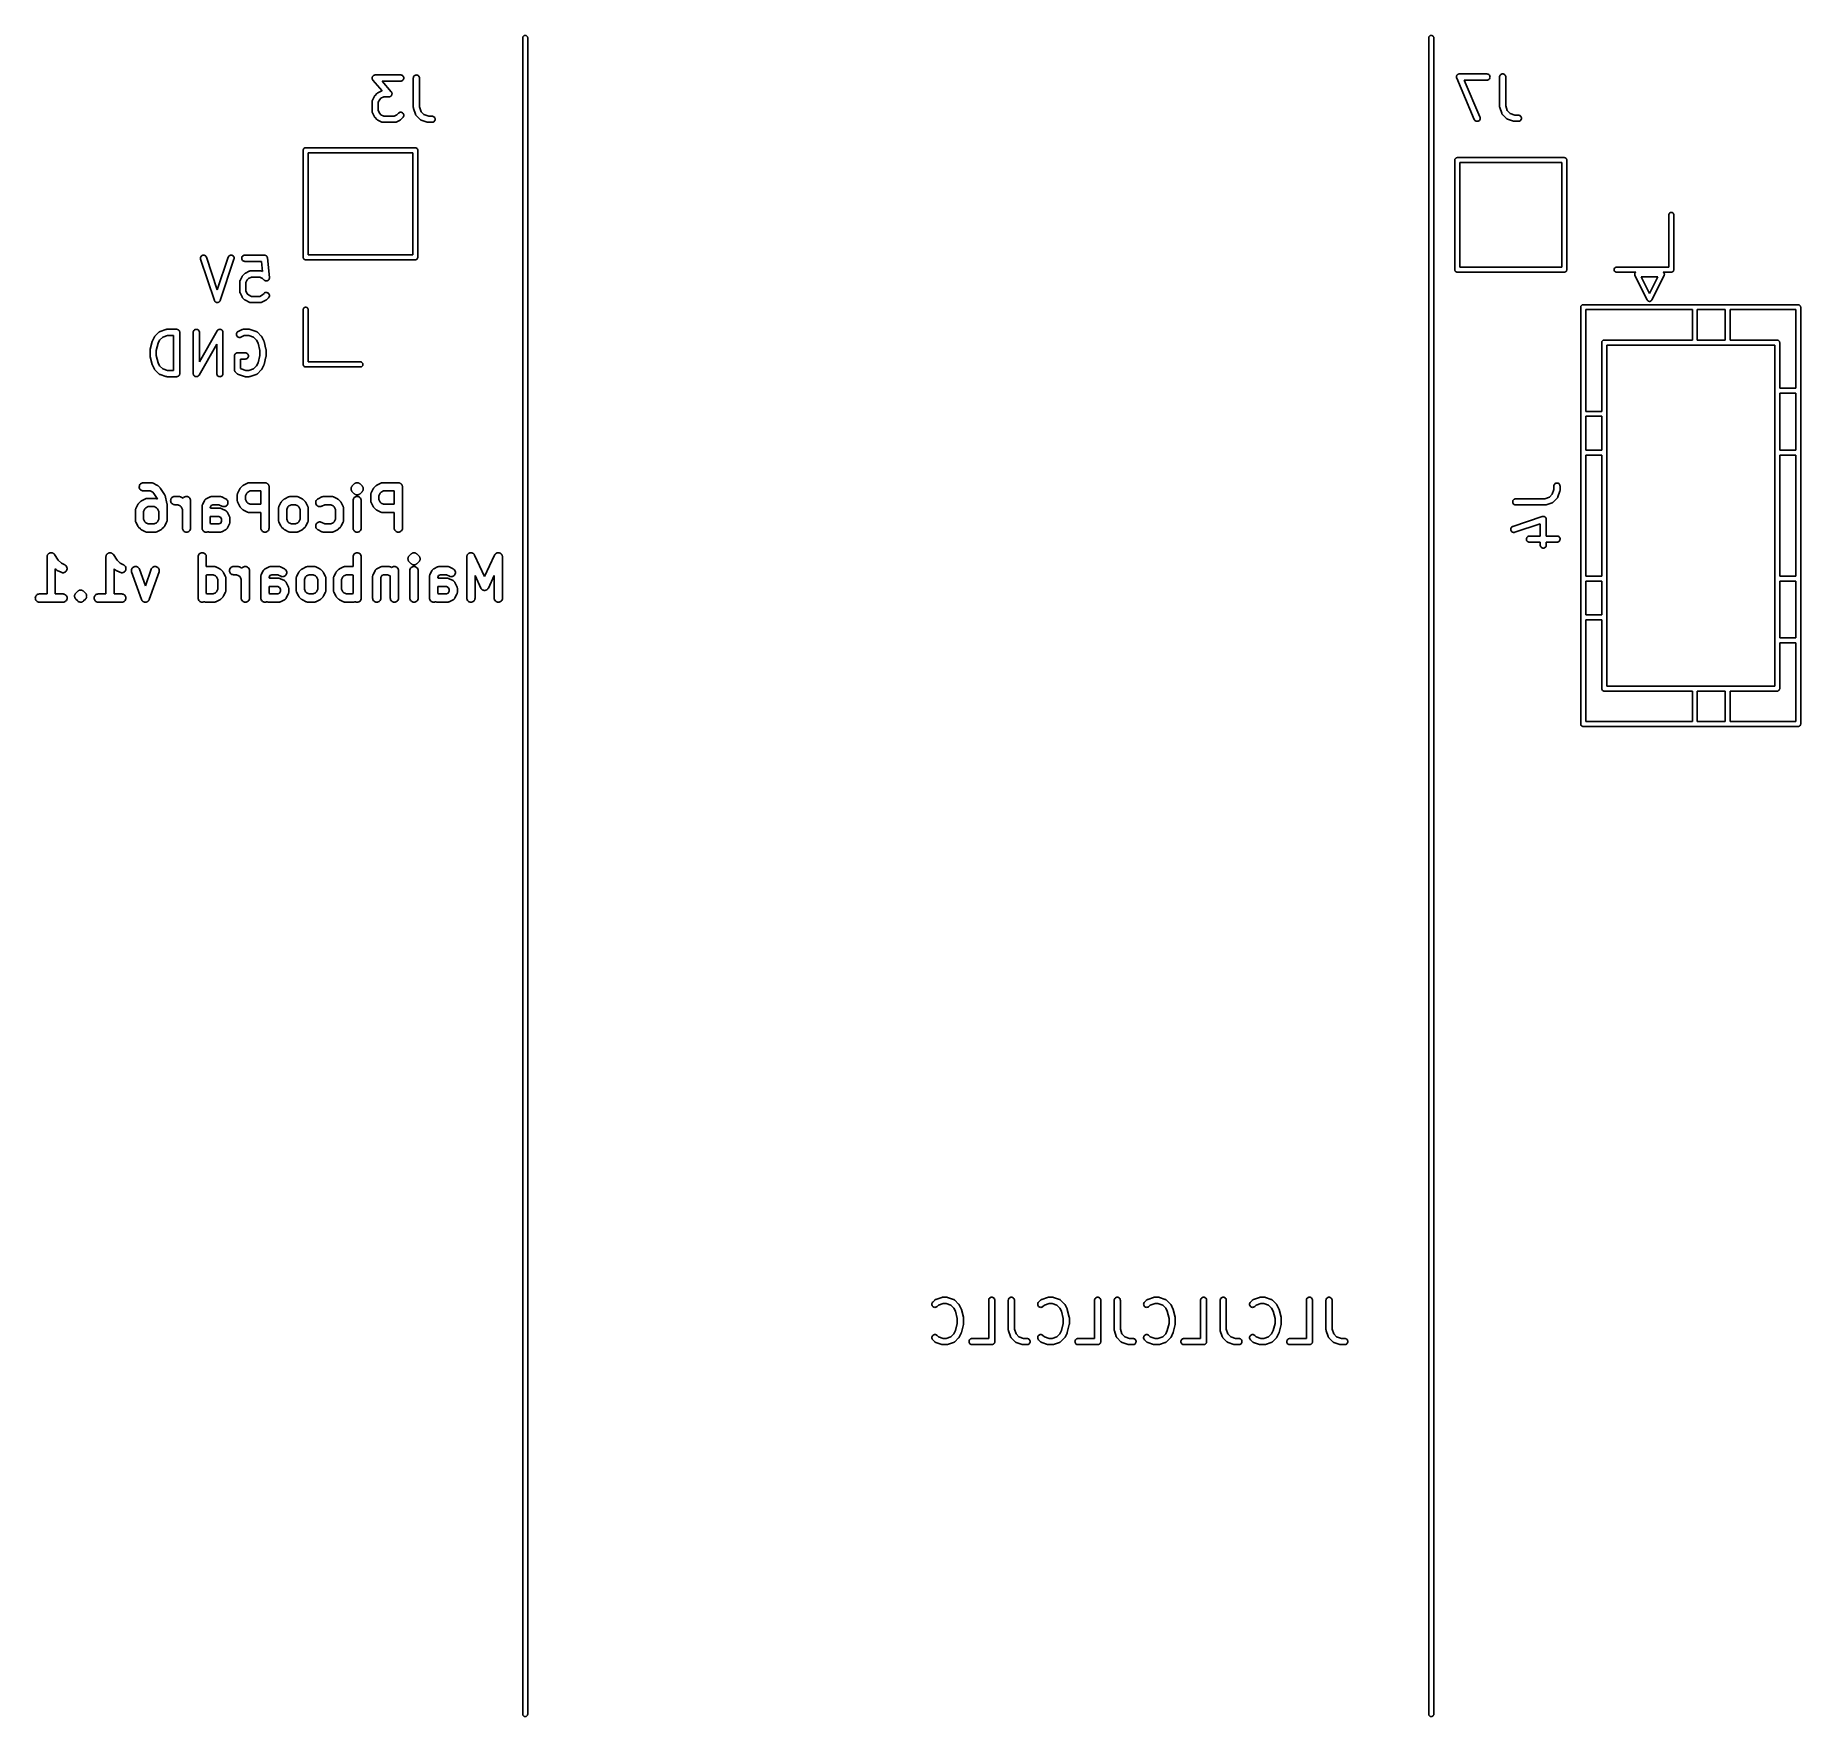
# Model space of a CAD drawing. Extents: x 5 to 6.69, y -5.5 to -3.89.
import ezdxf

# ---------------------------------------------------------------- set-up
doc = ezdxf.new("R2010")
doc.units = 0
doc.header["$MEASUREMENT"] = 0
doc.layers.add('BLACK', color=7, linetype='CONTINUOUS')

msp = doc.modelspace()

# ---------------------------------------------------------------- linework, layer by layer
at = {"layer": 'BLACK', "linetype": 'CONTINUOUS'}
for p, q in [((5.47008, -3.89358), (5.47011, -3.89324)), ((5.47008, -5.49618), (5.47008, -3.89358)), ((5.47011, -3.89324), (5.47025, -3.89279)), ((5.47025, -3.89279), (5.47047, -3.89238)), ((5.47047, -3.89238), (5.47076, -3.89202)), ((5.47076, -3.89202), (5.47112, -3.89173)), ((5.47112, -3.89173), (5.47153, -3.89151)), ((5.47153, -3.89151), (5.47198, -3.89137)), ((5.47198, -3.89137), (5.47244, -3.89133)), ((5.47244, -3.89133), (5.4729, -3.89137)), ((5.4729, -3.89137), (5.47335, -3.89151)), ((5.47335, -3.89151), (5.47376, -3.89173)), ((5.47376, -3.89173), (5.47412, -3.89202)), ((5.47412, -3.89202), (5.47441, -3.89238)), ((5.47441, -3.89238), (5.47463, -3.89279)), ((5.47463, -3.89279), (5.47477, -3.89324)), ((5.47477, -3.89324), (5.4748, -3.89358)), ((5.4748, -3.89358), (5.4748, -5.49618)), ((6.33622, -3.89358), (6.33625, -3.89324)), ((6.33622, -5.49618), (6.33622, -3.89358)), ((6.33625, -3.89324), (6.33639, -3.89279)), ((6.33639, -3.89279), (6.33661, -3.89238)), ((6.33661, -3.89238), (6.3369, -3.89202)), ((6.3369, -3.89202), (6.33726, -3.89173)), ((6.33726, -3.89173), (6.33767, -3.89151)), ((6.33767, -3.89151), (6.33812, -3.89137)), ((6.33812, -3.89137), (6.33858, -3.89133)), ((6.33858, -3.89133), (6.33905, -3.89137)), ((6.33905, -3.89137), (6.33949, -3.89151)), ((6.33949, -3.89151), (6.3399, -3.89173)), ((6.3399, -3.89173), (6.34026, -3.89202)), ((6.34026, -3.89202), (6.34056, -3.89238)), ((6.34056, -3.89238), (6.34078, -3.89279)), ((6.34078, -3.89279), (6.34091, -3.89324)), ((6.34091, -3.89324), (6.34094, -3.89358)), ((6.34094, -3.89358), (6.34094, -5.49618)), ((5.32612, -3.93195), (5.32616, -3.93177)), ((5.32613, -3.93206), (5.32612, -3.93195)), ((5.32612, -3.93216), (5.32613, -3.93206)), ((5.32616, -3.93177), (5.32618, -3.93159)), ((5.32618, -3.93159), (5.32621, -3.93149)), ((5.32621, -3.93149), (5.32622, -3.93139)), ((5.32622, -3.93139), (5.32629, -3.93121)), ((5.32629, -3.93121), (5.32635, -3.93104)), ((5.32635, -3.93104), (5.3264, -3.93094)), ((5.3264, -3.93094), (5.32643, -3.93085)), ((5.32643, -3.93085), (5.32653, -3.93069)), ((5.32653, -3.93069), (5.32662, -3.93053)), ((5.32662, -3.93053), (5.32669, -3.93045)), ((5.32669, -3.93045), (5.32674, -3.93036)), ((5.32674, -3.93036), (5.32687, -3.93023)), ((5.32687, -3.93023), (5.32699, -3.93009)), ((5.32699, -3.93009), (5.32707, -3.93002)), ((5.32707, -3.93002), (5.32714, -3.92994)), ((5.32714, -3.92994), (5.32729, -3.92984)), ((5.32729, -3.92984), (5.32743, -3.92972)), ((5.32743, -3.92972), (5.32753, -3.92967)), ((5.32753, -3.92967), (5.32761, -3.92961)), ((5.32761, -3.92961), (5.32778, -3.92954)), ((5.32778, -3.92954), (5.32794, -3.92945)), ((5.32794, -3.92945), (5.32804, -3.92942)), ((5.32804, -3.92942), (5.32814, -3.92938)), ((5.32814, -3.92938), (5.32832, -3.92934)), ((5.32832, -3.92934), (5.32849, -3.92928)), ((5.32849, -3.92928), (5.3286, -3.92927)), ((5.3286, -3.92927), (5.3287, -3.92925)), ((5.3287, -3.92925), (5.32888, -3.92925)), ((5.32888, -3.92925), (5.32907, -3.92923)), ((5.32907, -3.92923), (5.35344, -3.92923)), ((5.35344, -3.92923), (5.35348, -3.92923)), ((5.35348, -3.92923), (5.35405, -3.92929)), ((5.35405, -3.92929), (5.3546, -3.92947)), ((5.3546, -3.92947), (5.35511, -3.92974)), ((5.35511, -3.92974), (5.35555, -3.93011)), ((5.35555, -3.93011), (5.35591, -3.93056)), ((5.35591, -3.93056), (5.35618, -3.93107)), ((5.35618, -3.93107), (5.35634, -3.93163)), ((5.35634, -3.93163), (5.35639, -3.9322)), ((5.36549, -3.93214), (5.36555, -3.93157)), ((5.36549, -3.93218), (5.36549, -3.93214)), ((5.36555, -3.93157), (5.36572, -3.93102)), ((5.36572, -3.93102), (5.366, -3.93051)), ((5.366, -3.93051), (5.36637, -3.93007)), ((5.36637, -3.93007), (5.36682, -3.92971)), ((5.36682, -3.92971), (5.36733, -3.92944)), ((5.36733, -3.92944), (5.36789, -3.92928)), ((5.36789, -3.92928), (5.36846, -3.92923)), ((5.36846, -3.92923), (5.36903, -3.92929)), ((5.36903, -3.92929), (5.36958, -3.92946)), ((5.36958, -3.92946), (5.37009, -3.92973)), ((5.37009, -3.92973), (5.37053, -3.9301)), ((5.37053, -3.9301), (5.3709, -3.93055)), ((5.3709, -3.93055), (5.37117, -3.93106)), ((5.37117, -3.93106), (5.37133, -3.93161)), ((5.37133, -3.93161), (5.37139, -3.93218)), ((6.36263, -3.93118), (6.36266, -3.9309)), ((6.36263, -3.93119), (6.36263, -3.93118)), ((6.36263, -3.9312), (6.36263, -3.93119)), ((6.36265, -3.93147), (6.36263, -3.9312)), ((6.36268, -3.93175), (6.36265, -3.93147)), ((6.36266, -3.9309), (6.36268, -3.93062)), ((6.36268, -3.93062), (6.36269, -3.93061)), ((6.36268, -3.93176), (6.36268, -3.93175)), ((6.36268, -3.93177), (6.36268, -3.93176)), ((6.36276, -3.93204), (6.36268, -3.93177)), ((6.36269, -3.9306), (6.36277, -3.93034)), ((6.36269, -3.93061), (6.36269, -3.9306)), ((6.36284, -3.9323), (6.36276, -3.93204)), ((6.36277, -3.93034), (6.36285, -3.93007)), ((6.36285, -3.93006), (6.36286, -3.93005)), ((6.36285, -3.93007), (6.36285, -3.93006)), ((6.36286, -3.93005), (6.36299, -3.9298)), ((6.36299, -3.9298), (6.36312, -3.92956)), ((6.36312, -3.92956), (6.36313, -3.92955)), ((6.36313, -3.92954), (6.36331, -3.92933)), ((6.36313, -3.92955), (6.36313, -3.92954)), ((6.36331, -3.92933), (6.36348, -3.92912)), ((6.36348, -3.92912), (6.36349, -3.92911)), ((6.36349, -3.92911), (6.3635, -3.9291)), ((6.3635, -3.9291), (6.36371, -3.92892)), ((6.36371, -3.92892), (6.36393, -3.92875)), ((6.36393, -3.92875), (6.36394, -3.92874)), ((6.36394, -3.92874), (6.36395, -3.92874)), ((6.36395, -3.92874), (6.36419, -3.92861)), ((6.36419, -3.92861), (6.36444, -3.92847)), ((6.36444, -3.92847), (6.36444, -3.92847)), ((6.36444, -3.92847), (6.36445, -3.92847)), ((6.36445, -3.92847), (6.36472, -3.92838)), ((6.36472, -3.92838), (6.36499, -3.9283)), ((6.36499, -3.9283), (6.365, -3.9283)), ((6.365, -3.9283), (6.36501, -3.9283)), ((6.36501, -3.9283), (6.36528, -3.92827)), ((6.36528, -3.92827), (6.36556, -3.92824)), ((6.36556, -3.92824), (6.36557, -3.92824)), ((6.36557, -3.92824), (6.36558, -3.92824)), ((6.36558, -3.92824), (6.39183, -3.92824)), ((6.39183, -3.92824), (6.39187, -3.92824)), ((6.39187, -3.92824), (6.39244, -3.92831)), ((6.39244, -3.92831), (6.39299, -3.92848)), ((6.39299, -3.92848), (6.39349, -3.92876)), ((6.39349, -3.92876), (6.39394, -3.92913)), ((6.39394, -3.92913), (6.3943, -3.92958)), ((6.3943, -3.92958), (6.39456, -3.93009)), ((6.39472, -3.93179), (6.39455, -3.93234)), ((6.39456, -3.93009), (6.39473, -3.93064)), ((6.39478, -3.93122), (6.39472, -3.93179)), ((6.39473, -3.93064), (6.39478, -3.93122)), ((6.40387, -3.93115), (6.40394, -3.93058)), ((6.40387, -3.9312), (6.40387, -3.93115)), ((6.40387, -3.95932), (6.40387, -3.9312)), ((6.40394, -3.93058), (6.40411, -3.93003)), ((6.40411, -3.93003), (6.40439, -3.92953)), ((6.40439, -3.92953), (6.40476, -3.92909)), ((6.40476, -3.92909), (6.40521, -3.92873)), ((6.40521, -3.92873), (6.40572, -3.92846)), ((6.40572, -3.92846), (6.40627, -3.9283)), ((6.40627, -3.9283), (6.40684, -3.92824)), ((6.40684, -3.92824), (6.40742, -3.9283)), ((6.40742, -3.9283), (6.40797, -3.92847)), ((6.40797, -3.92847), (6.40848, -3.92875)), ((6.40848, -3.92875), (6.40892, -3.92912)), ((6.40892, -3.92912), (6.40928, -3.92956)), ((6.40928, -3.92956), (6.40955, -3.93007)), ((6.40955, -3.93007), (6.40972, -3.93062)), ((6.40972, -3.93062), (6.40978, -3.9312)), ((6.40978, -3.9312), (6.40978, -3.95884)), ((5.32613, -3.93234), (5.32612, -3.93216)), ((5.32614, -3.93253), (5.32613, -3.93234)), ((5.32616, -3.93263), (5.32614, -3.93253)), ((5.32617, -3.93273), (5.32616, -3.93263)), ((5.32622, -3.93291), (5.32617, -3.93273)), ((5.32626, -3.93309), (5.32622, -3.93291)), ((5.3263, -3.93319), (5.32626, -3.93309)), ((5.32633, -3.93329), (5.3263, -3.93319)), ((5.32642, -3.93345), (5.32633, -3.93329)), ((5.32649, -3.93362), (5.32642, -3.93345)), ((5.32655, -3.93371), (5.32649, -3.93362)), ((5.3266, -3.9338), (5.32655, -3.93371)), ((5.32671, -3.93394), (5.3266, -3.9338)), ((5.32682, -3.93409), (5.32671, -3.93394)), ((5.32685, -3.93412), (5.32682, -3.93409)), ((5.33578, -3.94434), (5.32685, -3.93412)), ((5.32863, -3.94909), (5.32875, -3.94897)), ((5.32875, -3.94897), (5.32886, -3.94884)), ((5.32886, -3.94884), (5.33073, -3.94697)), ((5.33073, -3.94697), (5.33076, -3.94694)), ((5.33076, -3.94694), (5.33089, -3.94683)), ((5.33089, -3.94683), (5.33101, -3.94672)), ((5.33101, -3.94672), (5.33111, -3.94665)), ((5.33111, -3.94665), (5.33121, -3.94658)), ((5.33121, -3.94658), (5.33136, -3.9465)), ((5.33136, -3.9465), (5.3315, -3.94641)), ((5.3315, -3.94641), (5.33525, -3.94454)), ((5.33525, -3.94454), (5.33528, -3.94452)), ((5.33528, -3.94452), (5.33537, -3.94449)), ((5.33537, -3.94449), (5.33544, -3.94445)), ((5.33544, -3.94445), (5.33564, -3.94439)), ((5.35344, -3.93513), (5.33558, -3.93513)), ((5.33558, -3.93513), (5.34441, -3.94523)), ((5.33564, -3.94439), (5.33578, -3.94434)), ((5.34452, -3.949), (5.34439, -3.94913)), ((5.34441, -3.94523), (5.34444, -3.94527)), ((5.34444, -3.94527), (5.34455, -3.94542)), ((5.34457, -3.94891), (5.34452, -3.949)), ((5.34455, -3.94542), (5.34466, -3.94556)), ((5.34464, -3.94883), (5.34457, -3.94891)), ((5.34473, -3.94867), (5.34464, -3.94883)), ((5.34466, -3.94556), (5.34471, -3.94565)), ((5.34471, -3.94565), (5.34477, -3.94574)), ((5.34483, -3.94851), (5.34473, -3.94867)), ((5.34477, -3.94574), (5.34484, -3.94591)), ((5.34486, -3.94841), (5.34483, -3.94851)), ((5.34484, -3.94591), (5.34493, -3.94607)), ((5.34491, -3.94832), (5.34486, -3.94841)), ((5.34497, -3.94815), (5.34491, -3.94832)), ((5.34493, -3.94607), (5.34496, -3.94617)), ((5.34496, -3.94617), (5.345, -3.94627)), ((5.34504, -3.94797), (5.34497, -3.94815)), ((5.345, -3.94627), (5.34504, -3.94645)), ((5.34504, -3.94645), (5.34509, -3.94663)), ((5.34505, -3.94787), (5.34504, -3.94797)), ((5.34508, -3.94777), (5.34505, -3.94787)), ((5.3451, -3.94759), (5.34508, -3.94777)), ((5.34509, -3.94663), (5.3451, -3.94673)), ((5.3451, -3.94673), (5.34512, -3.94683)), ((5.34514, -3.94741), (5.3451, -3.94759)), ((5.34512, -3.94683), (5.34513, -3.94702)), ((5.34513, -3.94702), (5.34514, -3.9472)), ((5.34514, -3.9472), (5.34513, -3.9473)), ((5.34513, -3.9473), (5.34514, -3.94741)), ((5.35401, -3.93508), (5.35344, -3.93513)), ((5.35457, -3.93491), (5.35401, -3.93508)), ((5.35507, -3.93464), (5.35457, -3.93491)), ((5.35552, -3.93428), (5.35507, -3.93464)), ((5.35589, -3.93383), (5.35552, -3.93428)), ((5.35616, -3.93332), (5.35589, -3.93383)), ((5.35633, -3.93277), (5.35616, -3.93332)), ((5.35639, -3.9322), (5.35633, -3.93277)), ((5.36549, -3.9603), (5.36549, -3.93218)), ((5.37139, -3.93218), (5.37139, -3.95982)), ((6.36285, -3.93231), (6.36284, -3.9323)), ((6.36285, -3.93232), (6.36285, -3.93231)), ((6.36287, -3.93236), (6.36285, -3.93232)), ((6.37974, -3.97173), (6.36287, -3.93236)), ((6.39183, -3.93415), (6.37006, -3.93415)), ((6.37006, -3.93415), (6.38517, -3.9694)), ((6.3924, -3.93409), (6.39183, -3.93415)), ((6.39295, -3.93393), (6.3924, -3.93409)), ((6.39346, -3.93366), (6.39295, -3.93393)), ((6.39391, -3.93329), (6.39346, -3.93366)), ((6.39427, -3.93285), (6.39391, -3.93329)), ((6.39455, -3.93234), (6.39427, -3.93285)), ((5.32612, -3.95446), (5.32616, -3.95426)), ((5.32613, -3.95455), (5.32612, -3.95446)), ((5.32612, -3.95464), (5.32613, -3.95455)), ((5.32612, -3.95468), (5.32612, -3.95464)), ((5.32612, -3.96405), (5.32612, -3.95468)), ((5.32612, -3.96414), (5.32612, -3.96405)), ((5.32612, -3.96422), (5.32612, -3.96414)), ((5.32615, -3.96442), (5.32612, -3.96422)), ((5.32617, -3.96462), (5.32615, -3.96442)), ((5.32616, -3.95426), (5.32618, -3.95406)), ((5.3262, -3.96471), (5.32617, -3.96462)), ((5.32618, -3.95406), (5.32621, -3.95398)), ((5.32621, -3.96479), (5.3262, -3.96471)), ((5.32621, -3.95398), (5.32622, -3.9539)), ((5.32628, -3.96498), (5.32621, -3.96479)), ((5.32622, -3.9539), (5.32629, -3.95371)), ((5.32634, -3.96518), (5.32628, -3.96498)), ((5.32629, -3.95371), (5.32635, -3.95351)), ((5.32638, -3.96525), (5.32634, -3.96518)), ((5.32635, -3.95351), (5.3264, -3.95344)), ((5.32641, -3.96533), (5.32638, -3.96525)), ((5.3264, -3.95344), (5.32643, -3.95336)), ((5.32643, -3.96537), (5.32641, -3.96533)), ((5.32643, -3.95336), (5.3283, -3.94961)), ((5.3283, -3.96912), (5.32643, -3.96537)), ((5.3283, -3.94961), (5.32832, -3.94957)), ((5.32832, -3.94957), (5.32841, -3.94943)), ((5.32841, -3.94943), (5.32849, -3.94929)), ((5.32849, -3.94929), (5.32857, -3.94919)), ((5.32857, -3.94919), (5.32863, -3.94909)), ((5.33337, -3.95268), (5.33202, -3.95537)), ((5.33202, -3.95537), (5.33202, -3.96335)), ((5.33202, -3.96335), (5.33337, -3.96605)), ((5.33457, -3.95148), (5.33337, -3.95268)), ((5.33726, -3.95013), (5.33457, -3.95148)), ((5.34219, -3.95013), (5.33726, -3.95013)), ((5.34238, -3.95011), (5.34219, -3.95013)), ((5.34256, -3.95011), (5.34238, -3.95011)), ((5.34266, -3.95009), (5.34256, -3.95011)), ((5.34277, -3.95008), (5.34266, -3.95009)), ((5.34294, -3.95002), (5.34277, -3.95008)), ((5.34312, -3.94998), (5.34294, -3.95002)), ((5.34322, -3.94994), (5.34312, -3.94998)), ((5.34332, -3.94991), (5.34322, -3.94994)), ((5.34348, -3.94982), (5.34332, -3.94991)), ((5.34365, -3.94975), (5.34348, -3.94982)), ((5.34373, -3.94969), (5.34365, -3.94975)), ((5.34383, -3.94964), (5.34373, -3.94969)), ((5.34397, -3.94952), (5.34383, -3.94964)), ((5.34412, -3.94941), (5.34397, -3.94952)), ((5.34419, -3.94934), (5.34412, -3.94941)), ((5.34427, -3.94927), (5.34419, -3.94934)), ((5.34439, -3.94913), (5.34427, -3.94927)), ((5.34982, -3.96725), (5.35135, -3.96571)), ((5.35135, -3.96571), (5.35138, -3.96568)), ((5.35138, -3.96568), (5.35183, -3.96532)), ((5.35183, -3.96532), (5.35234, -3.96506)), ((5.35234, -3.96506), (5.3529, -3.9649)), ((5.3529, -3.9649), (5.35347, -3.96485)), ((5.35347, -3.96485), (5.35404, -3.96491)), ((5.35404, -3.96491), (5.35459, -3.96508)), ((5.35459, -3.96508), (5.3551, -3.96536)), ((5.3551, -3.96536), (5.35554, -3.96573)), ((5.35554, -3.96573), (5.35591, -3.96618)), ((5.3655, -3.96047), (5.36549, -3.9603)), ((5.3655, -3.96063), (5.3655, -3.96047)), ((5.36553, -3.96075), (5.3655, -3.96063)), ((5.36554, -3.96088), (5.36553, -3.96075)), ((5.36559, -3.96103), (5.36554, -3.96088)), ((5.36562, -3.9612), (5.36559, -3.96103)), ((5.36564, -3.96124), (5.36562, -3.9612)), ((5.36751, -3.96686), (5.36564, -3.96124)), ((5.37139, -3.95982), (5.37289, -3.96433)), ((5.37289, -3.96433), (5.37566, -3.96709)), ((6.40389, -3.95948), (6.40387, -3.95932)), ((6.40389, -3.95965), (6.40389, -3.95948)), ((6.40392, -3.95977), (6.40389, -3.95965)), ((6.40393, -3.95989), (6.40392, -3.95977)), ((6.40398, -3.96005), (6.40393, -3.95989)), ((6.40401, -3.96021), (6.40398, -3.96005)), ((6.40402, -3.96025), (6.40401, -3.96021)), ((6.4059, -3.96588), (6.40402, -3.96025)), ((6.40593, -3.96595), (6.4059, -3.96588)), ((6.40978, -3.95884), (6.41128, -3.96335)), ((6.41128, -3.96335), (6.41404, -3.96611)), ((5.32839, -3.96926), (5.3283, -3.96912)), ((5.32847, -3.96941), (5.32839, -3.96926)), ((5.32854, -3.96951), (5.32847, -3.96941)), ((5.32861, -3.96961), (5.32854, -3.96951)), ((5.32872, -3.96973), (5.32861, -3.96961)), ((5.32883, -3.96986), (5.32872, -3.96973)), ((5.32886, -3.96989), (5.32883, -3.96986)), ((5.33073, -3.97176), (5.32886, -3.96989)), ((5.33086, -3.97187), (5.33073, -3.97176)), ((5.33098, -3.97198), (5.33086, -3.97187)), ((5.33108, -3.97205), (5.33098, -3.97198)), ((5.33118, -3.97213), (5.33108, -3.97205)), ((5.33132, -3.97221), (5.33118, -3.97213)), ((5.33146, -3.9723), (5.33132, -3.97221)), ((5.3315, -3.97232), (5.33146, -3.9723)), ((5.33525, -3.97419), (5.3315, -3.97232)), ((5.33337, -3.96605), (5.33457, -3.96725)), ((5.33457, -3.96725), (5.33726, -3.9686)), ((5.33533, -3.97422), (5.33525, -3.97419)), ((5.3354, -3.97426), (5.33533, -3.97422)), ((5.3356, -3.97433), (5.3354, -3.97426)), ((5.33578, -3.9744), (5.3356, -3.97433)), ((5.33587, -3.97441), (5.33578, -3.9744)), ((5.33595, -3.97444), (5.33587, -3.97441)), ((5.33615, -3.97446), (5.33595, -3.97444)), ((5.33635, -3.9745), (5.33615, -3.97446)), ((5.33644, -3.97449), (5.33635, -3.9745)), ((5.33653, -3.9745), (5.33644, -3.97449)), ((5.33657, -3.9745), (5.33653, -3.9745)), ((5.34782, -3.9745), (5.33657, -3.9745)), ((5.33726, -3.9686), (5.34712, -3.9686)), ((5.34712, -3.9686), (5.34982, -3.96725)), ((5.3479, -3.97449), (5.34782, -3.9745)), ((5.34799, -3.9745), (5.3479, -3.97449)), ((5.34819, -3.97447), (5.34799, -3.9745)), ((5.34839, -3.97445), (5.34819, -3.97447)), ((5.34847, -3.97442), (5.34839, -3.97445)), ((5.34856, -3.97441), (5.34847, -3.97442)), ((5.34875, -3.97434), (5.34856, -3.97441)), ((5.34894, -3.97428), (5.34875, -3.97434)), ((5.34902, -3.97424), (5.34894, -3.97428)), ((5.3491, -3.97421), (5.34902, -3.97424)), ((5.34914, -3.97419), (5.3491, -3.97421)), ((5.35289, -3.97232), (5.34914, -3.97419)), ((5.35303, -3.97223), (5.35289, -3.97232)), ((5.35317, -3.97215), (5.35303, -3.97223)), ((5.35327, -3.97208), (5.35317, -3.97215)), ((5.35337, -3.97201), (5.35327, -3.97208)), ((5.35349, -3.9719), (5.35337, -3.97201)), ((5.35362, -3.97179), (5.35349, -3.9719)), ((5.35365, -3.97176), (5.35362, -3.97179)), ((5.35553, -3.96989), (5.35365, -3.97176)), ((5.35589, -3.96944), (5.35553, -3.96989)), ((5.35617, -3.96894), (5.35589, -3.96944)), ((5.35591, -3.96618), (5.35617, -3.96669)), ((5.35617, -3.96669), (5.35634, -3.96724)), ((5.35633, -3.96838), (5.35617, -3.96894)), ((5.35639, -3.96781), (5.35633, -3.96838)), ((5.35634, -3.96724), (5.35639, -3.96781)), ((5.36755, -3.96694), (5.36751, -3.96686)), ((5.36757, -3.96702), (5.36755, -3.96694)), ((5.36766, -3.9672), (5.36757, -3.96702)), ((5.36775, -3.96739), (5.36766, -3.9672)), ((5.3678, -3.96746), (5.36775, -3.96739)), ((5.36784, -3.96753), (5.3678, -3.96746)), ((5.36796, -3.96769), (5.36784, -3.96753)), ((5.36808, -3.96786), (5.36796, -3.96769)), ((5.36814, -3.96792), (5.36808, -3.96786)), ((5.3682, -3.96798), (5.36814, -3.96792)), ((5.36823, -3.96801), (5.3682, -3.96798)), ((5.37197, -3.97176), (5.36823, -3.96801)), ((5.37204, -3.97182), (5.37197, -3.97176)), ((5.3721, -3.97188), (5.37204, -3.97182)), ((5.37226, -3.972), (5.3721, -3.97188)), ((5.37242, -3.97213), (5.37226, -3.972)), ((5.3725, -3.97217), (5.37242, -3.97213)), ((5.37257, -3.97222), (5.3725, -3.97217)), ((5.37275, -3.97231), (5.37257, -3.97222)), ((5.37293, -3.9724), (5.37275, -3.97231)), ((5.37301, -3.97243), (5.37293, -3.9724)), ((5.37309, -3.97246), (5.37301, -3.97243)), ((5.37313, -3.97248), (5.37309, -3.97246)), ((5.37875, -3.97435), (5.37313, -3.97248)), ((5.37566, -3.96709), (5.38017, -3.9686)), ((5.37891, -3.97439), (5.37875, -3.97435)), ((5.37907, -3.97444), (5.37891, -3.97439)), ((5.3792, -3.97445), (5.37907, -3.97444)), ((5.37932, -3.97448), (5.3792, -3.97445)), ((5.37948, -3.97448), (5.37932, -3.97448)), ((5.37965, -3.9745), (5.37948, -3.97448)), ((5.37969, -3.9745), (5.37965, -3.9745)), ((5.38344, -3.9745), (5.37969, -3.9745)), ((5.38017, -3.9686), (5.38344, -3.9686)), ((5.38344, -3.9686), (5.38348, -3.9686)), ((5.38401, -3.97445), (5.38344, -3.9745)), ((5.38348, -3.9686), (5.38405, -3.96866)), ((5.38456, -3.97428), (5.38401, -3.97445)), ((5.38405, -3.96866), (5.3846, -3.96884)), ((5.38507, -3.97401), (5.38456, -3.97428)), ((5.3846, -3.96884), (5.3851, -3.96911)), ((5.38552, -3.97365), (5.38507, -3.97401)), ((5.3851, -3.96911), (5.38555, -3.96948)), ((5.38588, -3.9732), (5.38552, -3.97365)), ((5.38555, -3.96948), (5.38591, -3.96993)), ((5.38616, -3.97269), (5.38588, -3.9732)), ((5.38591, -3.96993), (5.38617, -3.97044)), ((5.38633, -3.97214), (5.38616, -3.97269)), ((5.38617, -3.97044), (5.38634, -3.971)), ((5.38639, -3.97157), (5.38633, -3.97214)), ((5.38634, -3.971), (5.38639, -3.97157)), ((6.38002, -3.97223), (6.37974, -3.97173)), ((6.38039, -3.97268), (6.38002, -3.97223)), ((6.38084, -3.97304), (6.38039, -3.97268)), ((6.38135, -3.9733), (6.38084, -3.97304)), ((6.3819, -3.97347), (6.38135, -3.9733)), ((6.38247, -3.97352), (6.3819, -3.97347)), ((6.38305, -3.97346), (6.38247, -3.97352)), ((6.3836, -3.97329), (6.38305, -3.97346)), ((6.3841, -3.97301), (6.3836, -3.97329)), ((6.38455, -3.97265), (6.3841, -3.97301)), ((6.38491, -3.9722), (6.38455, -3.97265)), ((6.38518, -3.97169), (6.38491, -3.9722)), ((6.38517, -3.9694), (6.38518, -3.96944)), ((6.38518, -3.96944), (6.38535, -3.96999)), ((6.38535, -3.97114), (6.38518, -3.97169)), ((6.38535, -3.96999), (6.3854, -3.97057)), ((6.3854, -3.97057), (6.38535, -3.97114)), ((6.40596, -3.96604), (6.40593, -3.96595)), ((6.40605, -3.96622), (6.40596, -3.96604)), ((6.40613, -3.9664), (6.40605, -3.96622)), ((6.40618, -3.96647), (6.40613, -3.9664)), ((6.40622, -3.96655), (6.40618, -3.96647)), ((6.40635, -3.96671), (6.40622, -3.96655)), ((6.40646, -3.96687), (6.40635, -3.96671)), ((6.40653, -3.96693), (6.40646, -3.96687)), ((6.40658, -3.967), (6.40653, -3.96693)), ((6.40661, -3.96703), (6.40658, -3.967)), ((6.41036, -3.97078), (6.40661, -3.96703)), ((6.41043, -3.97083), (6.41036, -3.97078)), ((6.41049, -3.9709), (6.41043, -3.97083)), ((6.41065, -3.97102), (6.41049, -3.9709)), ((6.41081, -3.97115), (6.41065, -3.97102)), ((6.41088, -3.97119), (6.41081, -3.97115)), ((6.41095, -3.97124), (6.41088, -3.97119)), ((6.41114, -3.97132), (6.41095, -3.97124)), ((6.41131, -3.97142), (6.41114, -3.97132)), ((6.4114, -3.97144), (6.41131, -3.97142)), ((6.41148, -3.97148), (6.4114, -3.97144)), ((6.41151, -3.97149), (6.41148, -3.97148)), ((6.41714, -3.97337), (6.41151, -3.97149)), ((6.41404, -3.96611), (6.41855, -3.96761)), ((6.4173, -3.9734), (6.41714, -3.97337)), ((6.41746, -3.97345), (6.4173, -3.9734)), ((6.41758, -3.97347), (6.41746, -3.97345)), ((6.4177, -3.9735), (6.41758, -3.97347)), ((6.41787, -3.9735), (6.4177, -3.9735)), ((6.41803, -3.97352), (6.41787, -3.9735)), ((6.41807, -3.97352), (6.41803, -3.97352)), ((6.42182, -3.97352), (6.41807, -3.97352)), ((6.41855, -3.96761), (6.42182, -3.96761)), ((6.42182, -3.96761), (6.42186, -3.96761)), ((6.4224, -3.97346), (6.42182, -3.97352)), ((6.42186, -3.96761), (6.42244, -3.96768)), ((6.42295, -3.9733), (6.4224, -3.97346)), ((6.42244, -3.96768), (6.42299, -3.96785)), ((6.42346, -3.97303), (6.42295, -3.9733)), ((6.42299, -3.96785), (6.42349, -3.96813)), ((6.4239, -3.97266), (6.42346, -3.97303)), ((6.42349, -3.96813), (6.42393, -3.9685)), ((6.42427, -3.97222), (6.4239, -3.97266)), ((6.42393, -3.9685), (6.42429, -3.96895)), ((6.42454, -3.97171), (6.42427, -3.97222)), ((6.42429, -3.96895), (6.42456, -3.96946)), ((6.42471, -3.97116), (6.42454, -3.97171)), ((6.42456, -3.96946), (6.42472, -3.97001)), ((6.42477, -3.97059), (6.42471, -3.97116)), ((6.42472, -3.97001), (6.42477, -3.97059)), ((5.26062, -3.99986), (5.26092, -3.9995)), ((5.26092, -3.9995), (5.26128, -3.99921)), ((5.26128, -3.99921), (5.26169, -3.99899)), ((5.26169, -3.99899), (5.26214, -3.99885)), ((5.26214, -3.99885), (5.26248, -3.99882)), ((5.26248, -3.99882), (5.2626, -3.99881)), ((5.26248, -3.99882), (5.26248, -3.99882)), ((5.2626, -3.99881), (5.26271, -3.99882)), ((5.26271, -3.99882), (5.36721, -3.99882)), ((5.36721, -3.99882), (5.36732, -3.99881)), ((5.36732, -3.99881), (5.36744, -3.99882)), ((5.36744, -3.99882), (5.36779, -3.99885)), ((5.36779, -3.99885), (5.36823, -3.99899)), ((5.36823, -3.99899), (5.36864, -3.99921)), ((5.36864, -3.99921), (5.369, -3.9995)), ((5.369, -3.9995), (5.3693, -3.99986)), ((5.26022, -4.00118), (5.26027, -4.00072)), ((5.26024, -4.0013), (5.26022, -4.00118)), ((5.26024, -4.10343), (5.26024, -4.0013)), ((5.26027, -4.00072), (5.26041, -4.00027)), ((5.26041, -4.00027), (5.26062, -3.99986)), ((5.26496, -4.00354), (5.26496, -4.10118)), ((5.36496, -4.00354), (5.26496, -4.00354)), ((5.36496, -4.10118), (5.36496, -4.00354)), ((5.3693, -3.99986), (5.36952, -4.00027)), ((5.36952, -4.00027), (5.36965, -4.00072)), ((5.36965, -4.00072), (5.3697, -4.00118)), ((5.3697, -4.00118), (5.36969, -4.0013)), ((5.36969, -4.0013), (5.36969, -4.10343)), ((6.36101, -4.01063), (6.36106, -4.01017)), ((6.36102, -4.01075), (6.36101, -4.01063)), ((6.36102, -4.11524), (6.36102, -4.01075)), ((6.36106, -4.01017), (6.36119, -4.00972)), ((6.36119, -4.00972), (6.36141, -4.00931)), ((6.36141, -4.00931), (6.36171, -4.00895)), ((6.36171, -4.00895), (6.36207, -4.00866)), ((6.36207, -4.00866), (6.36248, -4.00844)), ((6.36248, -4.00844), (6.36292, -4.0083)), ((6.36292, -4.0083), (6.36327, -4.00827)), ((6.36327, -4.00827), (6.36339, -4.00826)), ((6.36327, -4.00827), (6.36327, -4.00827)), ((6.36339, -4.00826), (6.3635, -4.00827)), ((6.3635, -4.00827), (6.46563, -4.00827)), ((6.36575, -4.01299), (6.36575, -4.11299)), ((6.46339, -4.01299), (6.36575, -4.01299)), ((6.46339, -4.11299), (6.46339, -4.01299)), ((6.46563, -4.00827), (6.46575, -4.00826)), ((6.46575, -4.00826), (6.46586, -4.00827)), ((6.46586, -4.00827), (6.46621, -4.0083)), ((6.46621, -4.0083), (6.46666, -4.00844)), ((6.46666, -4.00844), (6.46707, -4.00866)), ((6.46707, -4.00866), (6.46743, -4.00895)), ((6.46743, -4.00895), (6.46772, -4.00931)), ((6.46772, -4.00931), (6.46794, -4.00972)), ((6.46794, -4.00972), (6.46808, -4.01017)), ((6.46808, -4.01017), (6.46812, -4.01063)), ((6.46812, -4.01063), (6.46811, -4.01075)), ((6.46811, -4.01075), (6.46811, -4.11524)), ((6.56575, -4.06288), (6.56578, -4.06253)), ((6.56575, -4.11299), (6.56575, -4.06288)), ((6.56578, -4.06253), (6.56592, -4.06208)), ((6.56592, -4.06208), (6.56614, -4.06167)), ((6.56614, -4.06167), (6.56643, -4.06131)), ((6.56643, -4.06131), (6.56679, -4.06102)), ((6.56679, -4.06102), (6.5672, -4.0608)), ((6.5672, -4.0608), (6.56765, -4.06066)), ((6.56765, -4.06066), (6.56811, -4.06062)), ((6.56811, -4.06062), (6.56857, -4.06066)), ((6.56857, -4.06066), (6.56902, -4.0608)), ((6.56902, -4.0608), (6.56943, -4.06102)), ((6.56943, -4.06102), (6.56979, -4.06131)), ((6.56979, -4.06131), (6.57008, -4.06167)), ((6.57008, -4.06167), (6.5703, -4.06208)), ((6.5703, -4.06208), (6.57044, -4.06253)), ((6.57044, -4.06253), (6.57047, -4.06288)), ((6.57047, -4.06288), (6.57047, -4.11524)), ((5.16204, -4.10418), (5.16214, -4.10361)), ((5.16205, -4.10476), (5.16204, -4.10418)), ((5.16217, -4.10532), (5.16205, -4.10476)), ((5.16214, -4.10361), (5.16235, -4.10308)), ((5.16218, -4.10536), (5.16217, -4.10532)), ((5.1753, -4.14473), (5.16218, -4.10536)), ((5.16235, -4.10308), (5.16266, -4.10259)), ((5.16266, -4.10259), (5.16306, -4.10218)), ((5.16306, -4.10218), (5.16354, -4.10185)), ((5.16354, -4.10185), (5.16407, -4.10162)), ((5.16407, -4.10162), (5.16463, -4.10149)), ((5.16463, -4.10149), (5.1652, -4.10148)), ((5.1652, -4.10148), (5.16577, -4.10158)), ((5.16577, -4.10158), (5.16631, -4.10179)), ((5.16631, -4.10179), (5.1668, -4.1021)), ((5.1668, -4.1021), (5.16721, -4.10249)), ((5.16721, -4.10249), (5.16755, -4.10296)), ((5.16755, -4.10296), (5.16778, -4.10349)), ((5.16778, -4.10349), (5.1781, -4.13446)), ((5.1781, -4.13446), (5.18842, -4.10349)), ((5.19403, -4.10536), (5.1809, -4.14473)), ((5.18842, -4.10349), (5.18844, -4.10345)), ((5.18844, -4.10345), (5.18868, -4.10293)), ((5.18868, -4.10293), (5.18902, -4.10246)), ((5.18902, -4.10246), (5.18944, -4.10207)), ((5.18944, -4.10207), (5.18993, -4.10177)), ((5.18993, -4.10177), (5.19047, -4.10157)), ((5.19047, -4.10157), (5.19104, -4.10148)), ((5.19104, -4.10148), (5.19162, -4.1015)), ((5.19162, -4.1015), (5.19218, -4.10163)), ((5.19218, -4.10163), (5.1927, -4.10187)), ((5.1927, -4.10187), (5.19317, -4.1022)), ((5.19317, -4.1022), (5.19357, -4.10262)), ((5.19357, -4.10262), (5.19387, -4.10311)), ((5.19387, -4.10311), (5.19408, -4.10365)), ((5.19416, -4.1048), (5.19403, -4.10536)), ((5.19408, -4.10365), (5.19417, -4.10422)), ((5.19417, -4.10422), (5.19416, -4.1048)), ((5.2014, -4.1044), (5.20146, -4.10383)), ((5.20145, -4.10498), (5.2014, -4.1044)), ((5.20161, -4.10553), (5.20145, -4.10498)), ((5.20146, -4.10383), (5.20163, -4.10328)), ((5.20188, -4.10604), (5.20161, -4.10553)), ((5.20163, -4.10328), (5.2019, -4.10277)), ((5.20224, -4.10649), (5.20188, -4.10604)), ((5.2019, -4.10277), (5.20227, -4.10233)), ((5.20268, -4.10686), (5.20224, -4.10649)), ((5.20227, -4.10233), (5.20272, -4.10196)), ((5.20319, -4.10714), (5.20268, -4.10686)), ((5.20272, -4.10196), (5.20322, -4.10169)), ((5.20374, -4.10731), (5.20319, -4.10714)), ((5.20322, -4.10169), (5.20378, -4.10153)), ((5.20431, -4.10738), (5.20374, -4.10731)), ((5.20378, -4.10153), (5.20435, -4.10147)), ((5.20435, -4.10738), (5.20431, -4.10738)), ((5.20435, -4.10147), (5.2231, -4.10147)), ((5.22042, -4.10738), (5.20435, -4.10738)), ((5.2049, -4.11866), (5.20865, -4.11678)), ((5.20865, -4.11678), (5.20869, -4.11676)), ((5.20869, -4.11676), (5.20877, -4.11673)), ((5.20877, -4.11673), (5.20885, -4.11669)), ((5.20885, -4.11669), (5.20904, -4.11663)), ((5.20904, -4.11663), (5.20923, -4.11656)), ((5.20923, -4.11656), (5.20932, -4.11655)), ((5.20932, -4.11655), (5.2094, -4.11653)), ((5.2094, -4.11653), (5.2096, -4.11651)), ((5.2096, -4.11651), (5.2098, -4.11647)), ((5.2098, -4.11647), (5.20989, -4.11648)), ((5.20989, -4.11648), (5.20997, -4.11647)), ((5.20997, -4.11647), (5.21935, -4.11647)), ((5.21935, -4.11647), (5.21939, -4.11647)), ((5.21939, -4.11647), (5.21948, -4.11648)), ((5.21948, -4.11648), (5.21956, -4.11648)), ((5.21956, -4.11648), (5.21976, -4.11651)), ((5.21976, -4.11651), (5.21996, -4.11653)), ((5.21996, -4.11653), (5.22004, -4.11656)), ((5.22004, -4.11656), (5.22013, -4.11658)), ((5.22013, -4.11658), (5.22032, -4.11665)), ((5.22032, -4.11665), (5.22051, -4.11671)), ((5.2214, -4.11715), (5.22042, -4.10738)), ((5.22051, -4.11671), (5.22059, -4.11675)), ((5.22059, -4.11675), (5.22067, -4.11678)), ((5.22067, -4.11678), (5.2214, -4.11715)), ((5.2231, -4.10147), (5.22314, -4.10147)), ((5.22314, -4.10147), (5.22327, -4.10149)), ((5.22327, -4.10149), (5.2234, -4.10149)), ((5.2234, -4.10149), (5.22355, -4.10152)), ((5.22355, -4.10152), (5.22371, -4.10154)), ((5.22371, -4.10154), (5.22384, -4.10158)), ((5.22384, -4.10158), (5.22396, -4.1016)), ((5.22396, -4.1016), (5.22411, -4.10166)), ((5.22411, -4.10166), (5.22426, -4.10171)), ((5.22426, -4.10171), (5.22438, -4.10177)), ((5.22438, -4.10177), (5.2245, -4.10182)), ((5.2245, -4.10182), (5.22463, -4.10191)), ((5.22463, -4.10191), (5.22477, -4.10199)), ((5.22477, -4.10199), (5.22487, -4.10207)), ((5.22487, -4.10207), (5.22497, -4.10215)), ((5.22497, -4.10215), (5.22509, -4.10226)), ((5.22509, -4.10226), (5.22521, -4.10236)), ((5.22521, -4.10236), (5.22529, -4.10246)), ((5.22529, -4.10246), (5.22538, -4.10255)), ((5.22538, -4.10255), (5.22547, -4.10268)), ((5.22547, -4.10268), (5.22557, -4.10281)), ((5.22557, -4.10281), (5.22563, -4.10292)), ((5.22563, -4.10292), (5.2257, -4.10303)), ((5.2257, -4.10303), (5.22576, -4.10318)), ((5.22576, -4.10318), (5.22583, -4.10332)), ((5.22583, -4.10332), (5.22587, -4.10344)), ((5.22587, -4.10344), (5.22592, -4.10357)), ((5.22592, -4.10357), (5.22595, -4.10372)), ((5.22595, -4.10372), (5.226, -4.10387)), ((5.226, -4.10387), (5.22601, -4.104)), ((5.22601, -4.104), (5.22604, -4.10413)), ((5.22604, -4.10413), (5.22791, -4.12288)), ((5.26022, -4.10354), (5.26024, -4.10343)), ((5.26027, -4.10401), (5.26022, -4.10354)), ((5.26041, -4.10445), (5.26027, -4.10401)), ((5.26053, -4.10468), (5.26041, -4.10445)), ((5.26062, -4.10486), (5.26053, -4.10468)), ((5.26092, -4.10522), (5.26062, -4.10486)), ((5.26128, -4.10552), (5.26092, -4.10522)), ((5.26169, -4.10574), (5.26128, -4.10552)), ((5.26214, -4.10587), (5.26169, -4.10574)), ((5.2626, -4.10592), (5.26214, -4.10587)), ((5.26271, -4.10591), (5.2626, -4.10592)), ((5.36721, -4.10591), (5.26271, -4.10591)), ((5.26496, -4.10118), (5.36496, -4.10118)), ((5.36732, -4.10592), (5.36721, -4.10591)), ((5.36744, -4.10591), (5.36732, -4.10592)), ((5.36779, -4.10587), (5.36744, -4.10591)), ((5.36744, -4.10591), (5.36744, -4.10591)), ((5.36823, -4.10574), (5.36779, -4.10587)), ((5.36864, -4.10552), (5.36823, -4.10574)), ((5.369, -4.10522), (5.36864, -4.10552)), ((5.3693, -4.10486), (5.369, -4.10522)), ((5.36952, -4.10445), (5.3693, -4.10486)), ((5.36965, -4.10401), (5.36952, -4.10445)), ((5.3697, -4.10354), (5.36965, -4.10401)), ((5.36969, -4.10343), (5.3697, -4.10354)), ((6.36101, -4.11535), (6.36102, -4.11524)), ((6.36106, -4.11582), (6.36101, -4.11535)), ((6.36119, -4.11626), (6.36106, -4.11582)), ((6.36132, -4.11649), (6.36119, -4.11626)), ((6.36141, -4.11667), (6.36132, -4.11649)), ((6.36171, -4.11703), (6.36141, -4.11667)), ((6.36207, -4.11733), (6.36171, -4.11703)), ((6.36248, -4.11755), (6.36207, -4.11733)), ((6.36292, -4.11768), (6.36248, -4.11755)), ((6.36339, -4.11773), (6.36292, -4.11768)), ((6.3635, -4.11772), (6.36339, -4.11773)), ((6.46563, -4.11772), (6.3635, -4.11772)), ((6.36575, -4.11299), (6.46339, -4.11299)), ((6.46575, -4.11773), (6.46563, -4.11772)), ((6.46586, -4.11772), (6.46575, -4.11773)), ((6.46621, -4.11768), (6.46586, -4.11772)), ((6.46586, -4.11772), (6.46586, -4.11772)), ((6.46666, -4.11755), (6.46621, -4.11768)), ((6.46707, -4.11733), (6.46666, -4.11755)), ((6.46743, -4.11703), (6.46707, -4.11733)), ((6.46772, -4.11667), (6.46743, -4.11703)), ((6.46794, -4.11626), (6.46772, -4.11667)), ((6.46808, -4.11582), (6.46794, -4.11626)), ((6.46812, -4.11535), (6.46808, -4.11582)), ((6.46811, -4.11524), (6.46812, -4.11535)), ((6.51337, -4.11535), (6.51342, -4.11489)), ((6.51342, -4.11582), (6.51337, -4.11535)), ((6.51342, -4.11489), (6.51356, -4.11445)), ((6.51356, -4.11626), (6.51342, -4.11582)), ((6.51356, -4.11445), (6.51377, -4.11404)), ((6.51377, -4.11667), (6.51356, -4.11626)), ((6.51377, -4.11404), (6.51407, -4.11368)), ((6.51407, -4.11703), (6.51377, -4.11667)), ((6.51407, -4.11368), (6.51443, -4.11338)), ((6.51443, -4.11733), (6.51407, -4.11703)), ((6.51443, -4.11338), (6.51484, -4.11316)), ((6.51484, -4.11755), (6.51443, -4.11733)), ((6.51484, -4.11316), (6.51528, -4.11303)), ((6.51528, -4.11768), (6.51484, -4.11755)), ((6.51528, -4.11303), (6.51563, -4.11299)), ((6.51563, -4.11772), (6.51528, -4.11768)), ((6.51563, -4.11299), (6.56575, -4.11299)), ((6.53411, -4.11772), (6.51563, -4.11772)), ((6.53398, -4.11781), (6.53405, -4.11776)), ((6.53405, -4.11776), (6.53411, -4.11772)), ((6.56799, -4.11772), (6.56038, -4.11772)), ((6.56038, -4.11772), (6.56044, -4.11777)), ((6.56044, -4.11777), (6.56051, -4.11781)), ((6.56811, -4.11773), (6.56799, -4.11772)), ((6.56823, -4.11772), (6.56811, -4.11773)), ((6.56857, -4.11768), (6.56823, -4.11772)), ((6.56823, -4.11772), (6.56823, -4.11772)), ((6.56902, -4.11755), (6.56857, -4.11768)), ((6.56943, -4.11733), (6.56902, -4.11755)), ((6.56979, -4.11703), (6.56943, -4.11733)), ((6.57008, -4.11667), (6.56979, -4.11703)), ((6.5703, -4.11626), (6.57008, -4.11667)), ((6.57044, -4.11582), (6.5703, -4.11626)), ((6.57048, -4.11535), (6.57044, -4.11582)), ((6.57047, -4.11524), (6.57048, -4.11535)), ((5.19952, -4.12688), (5.19953, -4.12679)), ((5.19952, -4.12692), (5.19952, -4.12688)), ((5.19952, -4.1363), (5.19952, -4.12692)), ((5.19953, -4.12671), (5.19956, -4.12651)), ((5.19953, -4.12679), (5.19953, -4.12671)), ((5.19956, -4.12651), (5.19959, -4.12631)), ((5.19959, -4.12631), (5.19961, -4.12623)), ((5.19961, -4.12623), (5.19963, -4.12614)), ((5.19963, -4.12614), (5.1997, -4.12595)), ((5.1997, -4.12595), (5.19976, -4.12576)), ((5.19976, -4.12576), (5.1998, -4.12568)), ((5.1998, -4.12568), (5.19983, -4.1256)), ((5.19983, -4.1256), (5.20171, -4.12185)), ((5.20171, -4.12185), (5.20173, -4.12181)), ((5.20173, -4.12181), (5.20182, -4.12168)), ((5.20182, -4.12168), (5.2019, -4.12153)), ((5.2019, -4.12153), (5.20197, -4.12143)), ((5.20197, -4.12143), (5.20204, -4.12133)), ((5.20204, -4.12133), (5.20216, -4.12121)), ((5.20216, -4.12121), (5.20226, -4.12108)), ((5.20226, -4.12108), (5.20414, -4.11921)), ((5.20414, -4.11921), (5.20417, -4.11918)), ((5.20417, -4.11918), (5.2043, -4.11908)), ((5.2043, -4.11908), (5.20442, -4.11896)), ((5.20442, -4.11896), (5.20452, -4.1189)), ((5.20452, -4.1189), (5.20462, -4.11882)), ((5.20462, -4.11882), (5.20476, -4.11874)), ((5.20476, -4.11874), (5.2049, -4.11866)), ((5.20678, -4.12492), (5.20543, -4.12762)), ((5.20543, -4.12762), (5.20543, -4.1356)), ((5.20797, -4.12372), (5.20678, -4.12492)), ((5.21067, -4.12238), (5.20797, -4.12372)), ((5.21865, -4.12238), (5.21067, -4.12238)), ((5.22135, -4.12372), (5.21865, -4.12238)), ((5.22288, -4.12526), (5.22135, -4.12372)), ((5.22299, -4.12535), (5.22288, -4.12526)), ((5.22309, -4.12545), (5.22299, -4.12535)), ((5.22322, -4.12553), (5.22309, -4.12545)), ((5.22333, -4.12563), (5.22322, -4.12553)), ((5.22345, -4.12569), (5.22333, -4.12563)), ((5.22357, -4.12577), (5.22345, -4.12569)), ((5.22371, -4.12583), (5.22357, -4.12577)), ((5.22384, -4.1259), (5.22371, -4.12583)), ((5.22397, -4.12594), (5.22384, -4.1259)), ((5.2241, -4.12599), (5.22397, -4.12594)), ((5.22425, -4.12602), (5.2241, -4.12599)), ((5.22439, -4.12607), (5.22425, -4.12602)), ((5.22453, -4.12608), (5.22439, -4.12607)), ((5.22467, -4.12611), (5.22453, -4.12608)), ((5.22482, -4.12611), (5.22467, -4.12611)), ((5.22496, -4.12612), (5.22482, -4.12611)), ((5.2251, -4.12611), (5.22496, -4.12612)), ((5.22525, -4.12611), (5.2251, -4.12611)), ((5.22539, -4.12608), (5.22525, -4.12611)), ((5.22554, -4.12607), (5.22539, -4.12608)), ((5.22567, -4.12603), (5.22554, -4.12607)), ((5.22581, -4.126), (5.22567, -4.12603)), ((5.22595, -4.12595), (5.22581, -4.126)), ((5.22609, -4.12591), (5.22595, -4.12595)), ((5.22621, -4.12584), (5.22609, -4.12591)), ((5.22634, -4.12579), (5.22621, -4.12584)), ((5.22647, -4.12571), (5.22634, -4.12579)), ((5.2266, -4.12564), (5.22647, -4.12571)), ((5.22671, -4.12555), (5.2266, -4.12564)), ((5.22683, -4.12547), (5.22671, -4.12555)), ((5.22693, -4.12537), (5.22683, -4.12547)), ((5.22705, -4.12527), (5.22693, -4.12537)), ((5.22714, -4.12517), (5.22705, -4.12527)), ((5.22724, -4.12507), (5.22714, -4.12517)), ((5.22732, -4.12494), (5.22724, -4.12507)), ((5.22741, -4.12483), (5.22732, -4.12494)), ((5.22748, -4.12471), (5.22741, -4.12483)), ((5.22756, -4.12459), (5.22748, -4.12471)), ((5.22762, -4.12445), (5.22756, -4.12459)), ((5.22769, -4.12433), (5.22762, -4.12445)), ((5.22773, -4.12419), (5.22769, -4.12433)), ((5.22779, -4.12406), (5.22773, -4.12419)), ((5.22782, -4.12392), (5.22779, -4.12406)), ((5.22786, -4.12378), (5.22782, -4.12392)), ((5.22788, -4.12363), (5.22786, -4.12378)), ((5.22791, -4.1235), (5.22788, -4.12363)), ((5.22791, -4.12288), (5.22791, -4.12292)), ((5.22791, -4.12292), (5.22791, -4.12306)), ((5.22791, -4.12306), (5.22792, -4.1232)), ((5.22792, -4.1232), (5.22791, -4.12335)), ((5.22791, -4.12335), (5.22791, -4.1235)), ((6.53306, -4.11969), (6.53307, -4.11954)), ((6.53307, -4.11977), (6.53306, -4.11969)), ((6.53307, -4.11954), (6.53308, -4.11939)), ((6.53307, -4.11985), (6.53307, -4.11977)), ((6.53309, -4.12), (6.53307, -4.11985)), ((6.53308, -4.11939), (6.5331, -4.11931)), ((6.53311, -4.12015), (6.53309, -4.12)), ((6.5331, -4.11931), (6.53311, -4.11922)), ((6.53311, -4.11922), (6.53315, -4.11908)), ((6.53313, -4.12023), (6.53311, -4.12015)), ((6.53314, -4.12031), (6.53313, -4.12023)), ((6.5332, -4.12045), (6.53314, -4.12031)), ((6.53315, -4.11908), (6.53318, -4.11893)), ((6.53318, -4.11893), (6.53322, -4.11886)), ((6.53324, -4.12059), (6.5332, -4.12045)), ((6.53322, -4.11886), (6.53324, -4.11878)), ((6.53324, -4.11878), (6.53331, -4.11864)), ((6.53333, -4.12077), (6.53324, -4.12059)), ((6.53331, -4.11864), (6.53337, -4.11851)), ((6.54511, -4.14432), (6.53333, -4.12077)), ((6.53337, -4.11851), (6.53342, -4.11844)), ((6.53342, -4.11844), (6.53346, -4.11837)), ((6.53346, -4.11837), (6.53355, -4.11825)), ((6.53355, -4.11825), (6.53364, -4.11813)), ((6.53364, -4.11813), (6.5337, -4.11807)), ((6.5337, -4.11807), (6.53375, -4.11801)), ((6.53375, -4.11801), (6.53387, -4.11791)), ((6.53387, -4.11791), (6.53398, -4.11781)), ((6.53926, -4.12205), (6.54724, -4.13803)), ((6.55523, -4.12205), (6.53926, -4.12205)), ((6.54724, -4.13803), (6.55523, -4.12205)), ((6.56115, -4.12077), (6.54938, -4.14432)), ((6.56051, -4.11781), (6.56062, -4.11791)), ((6.56062, -4.11791), (6.56073, -4.11801)), ((6.56073, -4.11801), (6.56079, -4.11807)), ((6.56079, -4.11807), (6.56085, -4.11813)), ((6.56085, -4.11813), (6.56093, -4.11825)), ((6.56093, -4.11825), (6.56103, -4.11837)), ((6.56103, -4.11837), (6.56107, -4.11844)), ((6.56107, -4.11844), (6.56112, -4.11851)), ((6.56112, -4.11851), (6.56118, -4.11864)), ((6.56125, -4.12059), (6.56115, -4.12077)), ((6.56118, -4.11864), (6.56125, -4.11878)), ((6.56125, -4.11878), (6.56127, -4.11886)), ((6.56129, -4.12045), (6.56125, -4.12059)), ((6.56127, -4.11886), (6.56131, -4.11893)), ((6.56134, -4.12031), (6.56129, -4.12045)), ((6.56131, -4.11893), (6.56134, -4.11908)), ((6.56134, -4.11908), (6.56138, -4.11922)), ((6.56136, -4.12023), (6.56134, -4.12031)), ((6.56138, -4.12015), (6.56136, -4.12023)), ((6.56138, -4.11922), (6.56139, -4.11931)), ((6.5614, -4.12), (6.56138, -4.12015)), ((6.56139, -4.11931), (6.56141, -4.11939)), ((6.56142, -4.11985), (6.5614, -4.12)), ((6.56141, -4.11939), (6.56141, -4.11954)), ((6.56141, -4.11954), (6.56143, -4.11969)), ((6.56143, -4.11969), (6.56142, -4.11977)), ((6.56142, -4.11977), (6.56142, -4.11985)), ((5.17538, -4.14491), (5.1753, -4.14473)), ((5.17546, -4.14511), (5.17538, -4.14491)), ((5.1755, -4.14518), (5.17546, -4.14511)), ((5.17554, -4.14525), (5.1755, -4.14518)), ((5.17565, -4.14542), (5.17554, -4.14525)), ((5.17576, -4.14559), (5.17565, -4.14542)), ((5.17582, -4.14566), (5.17576, -4.14559)), ((5.17587, -4.14573), (5.17582, -4.14566)), ((5.17602, -4.14587), (5.17587, -4.14573)), ((5.17616, -4.14602), (5.17602, -4.14587)), ((5.17623, -4.14606), (5.17616, -4.14602)), ((5.17629, -4.14612), (5.17623, -4.14606)), ((5.17646, -4.14623), (5.17629, -4.14612)), ((5.17662, -4.14635), (5.17646, -4.14623)), ((5.1767, -4.14639), (5.17662, -4.14635)), ((5.17677, -4.14643), (5.1767, -4.14639)), ((5.17696, -4.1465), (5.17677, -4.14643)), ((5.17715, -4.14659), (5.17696, -4.1465)), ((5.17723, -4.14661), (5.17715, -4.14659)), ((5.17731, -4.14664), (5.17723, -4.14661)), ((5.17751, -4.14667), (5.17731, -4.14664)), ((5.17771, -4.14672), (5.17751, -4.14667)), ((5.1778, -4.14672), (5.17771, -4.14672)), ((5.17788, -4.14674), (5.1778, -4.14672)), ((5.17808, -4.14673), (5.17788, -4.14674)), ((5.17829, -4.14674), (5.17808, -4.14673)), ((5.17837, -4.14673), (5.17829, -4.14674)), ((5.17845, -4.14673), (5.17837, -4.14673)), ((5.17865, -4.14668), (5.17845, -4.14673)), ((5.17886, -4.14665), (5.17865, -4.14668)), ((5.17893, -4.14662), (5.17886, -4.14665)), ((5.17902, -4.1466), (5.17893, -4.14662)), ((5.1792, -4.14652), (5.17902, -4.1466)), ((5.1794, -4.14645), (5.1792, -4.14652)), ((5.17947, -4.14641), (5.1794, -4.14645)), ((5.17954, -4.14637), (5.17947, -4.14641)), ((5.17971, -4.14625), (5.17954, -4.14637)), ((5.17989, -4.14615), (5.17971, -4.14625)), ((5.17995, -4.14609), (5.17989, -4.14615)), ((5.18002, -4.14604), (5.17995, -4.14609)), ((5.18016, -4.1459), (5.18002, -4.14604)), ((5.18031, -4.14576), (5.18016, -4.1459)), ((5.18036, -4.14569), (5.18031, -4.14576)), ((5.18042, -4.14563), (5.18036, -4.14569)), ((5.18053, -4.14546), (5.18042, -4.14563)), ((5.18065, -4.14529), (5.18053, -4.14546)), ((5.18068, -4.14521), (5.18065, -4.14529)), ((5.18073, -4.14514), (5.18068, -4.14521)), ((5.1808, -4.14495), (5.18073, -4.14514)), ((5.18089, -4.14477), (5.1808, -4.14495)), ((5.1809, -4.14473), (5.18089, -4.14477)), ((5.19953, -4.13638), (5.19952, -4.1363)), ((5.19953, -4.13647), (5.19953, -4.13638)), ((5.19956, -4.13667), (5.19953, -4.13647)), ((5.19958, -4.13687), (5.19956, -4.13667)), ((5.1996, -4.13695), (5.19958, -4.13687)), ((5.19962, -4.13704), (5.1996, -4.13695)), ((5.19969, -4.13723), (5.19962, -4.13704)), ((5.19974, -4.13742), (5.19969, -4.13723)), ((5.19979, -4.1375), (5.19974, -4.13742)), ((5.19982, -4.13758), (5.19979, -4.1375)), ((5.19983, -4.13762), (5.19982, -4.13758)), ((5.20171, -4.14137), (5.19983, -4.13762)), ((5.2018, -4.14151), (5.20171, -4.14137)), ((5.20187, -4.14165), (5.2018, -4.14151)), ((5.20195, -4.14175), (5.20187, -4.14165)), ((5.20202, -4.14185), (5.20195, -4.14175)), ((5.20213, -4.14197), (5.20202, -4.14185)), ((5.20223, -4.1421), (5.20213, -4.14197)), ((5.20226, -4.14213), (5.20223, -4.1421)), ((5.20414, -4.14401), (5.20226, -4.14213)), ((5.20426, -4.14411), (5.20414, -4.14401)), ((5.20438, -4.14423), (5.20426, -4.14411)), ((5.20449, -4.1443), (5.20438, -4.14423)), ((5.20458, -4.14437), (5.20449, -4.1443)), ((5.20473, -4.14445), (5.20458, -4.14437)), ((5.20487, -4.14454), (5.20473, -4.14445)), ((5.2049, -4.14456), (5.20487, -4.14454)), ((5.20865, -4.14644), (5.2049, -4.14456)), ((5.20543, -4.1356), (5.20678, -4.1383)), ((5.20678, -4.1383), (5.20797, -4.13949)), ((5.20797, -4.13949), (5.21067, -4.14084)), ((5.20873, -4.14647), (5.20865, -4.14644)), ((5.20881, -4.14651), (5.20873, -4.14647)), ((5.209, -4.14657), (5.20881, -4.14651)), ((5.20919, -4.14664), (5.209, -4.14657)), ((5.20928, -4.14666), (5.20919, -4.14664)), ((5.20936, -4.14668), (5.20928, -4.14666)), ((5.20956, -4.14671), (5.20936, -4.14668)), ((5.20976, -4.14674), (5.20956, -4.14671)), ((5.20985, -4.14674), (5.20976, -4.14674)), ((5.20993, -4.14675), (5.20985, -4.14674)), ((5.20997, -4.14675), (5.20993, -4.14675)), ((5.21935, -4.14675), (5.20997, -4.14675)), ((5.21067, -4.14084), (5.21865, -4.14084)), ((5.21865, -4.14084), (5.22135, -4.13949)), ((5.21943, -4.14674), (5.21935, -4.14675)), ((5.21952, -4.14674), (5.21943, -4.14674)), ((5.21972, -4.14671), (5.21952, -4.14674)), ((5.21992, -4.14669), (5.21972, -4.14671)), ((5.22, -4.14667), (5.21992, -4.14669)), ((5.22009, -4.14665), (5.22, -4.14667)), ((5.22028, -4.14658), (5.22009, -4.14665)), ((5.22047, -4.14652), (5.22028, -4.14658)), ((5.22055, -4.14648), (5.22047, -4.14652)), ((5.22063, -4.14645), (5.22055, -4.14648)), ((5.22067, -4.14644), (5.22063, -4.14645)), ((5.22442, -4.14456), (5.22067, -4.14644)), ((5.22135, -4.13949), (5.22288, -4.13796)), ((5.22288, -4.13796), (5.22291, -4.13793)), ((5.22291, -4.13793), (5.22336, -4.13757)), ((5.22336, -4.13757), (5.22388, -4.1373)), ((5.22388, -4.1373), (5.22443, -4.13714)), ((5.22456, -4.14447), (5.22442, -4.14456)), ((5.22443, -4.13714), (5.225, -4.13709)), ((5.22471, -4.1444), (5.22456, -4.14447)), ((5.2248, -4.14432), (5.22471, -4.1444)), ((5.22491, -4.14425), (5.2248, -4.14432)), ((5.22503, -4.14414), (5.22491, -4.14425)), ((5.225, -4.13709), (5.22558, -4.13715)), ((5.22516, -4.14404), (5.22503, -4.14414)), ((5.22518, -4.14401), (5.22516, -4.14404)), ((5.22706, -4.14213), (5.22518, -4.14401)), ((5.22558, -4.13715), (5.22613, -4.13733)), ((5.22613, -4.13733), (5.22663, -4.1376)), ((5.22663, -4.1376), (5.22707, -4.13797)), ((5.22743, -4.14169), (5.22706, -4.14213)), ((5.22707, -4.13797), (5.22744, -4.13842)), ((5.2277, -4.14118), (5.22743, -4.14169)), ((5.22744, -4.13842), (5.22771, -4.13893)), ((5.22787, -4.14063), (5.2277, -4.14118)), ((5.22771, -4.13893), (5.22787, -4.13948)), ((5.22787, -4.13948), (5.22792, -4.14006)), ((5.22792, -4.14006), (5.22787, -4.14063)), ((5.26128, -4.15157), (5.26169, -4.15135)), ((5.26169, -4.15135), (5.26214, -4.15122)), ((5.26214, -4.15122), (5.2626, -4.15117)), ((5.2626, -4.15117), (5.26306, -4.15122)), ((5.26306, -4.15122), (5.26351, -4.15135)), ((5.26351, -4.15135), (5.26392, -4.15157)), ((6.48148, -4.15118), (6.48153, -4.15072)), ((6.4815, -4.1513), (6.48148, -4.15118)), ((6.4815, -4.25303), (6.4815, -4.1513)), ((6.48153, -4.15072), (6.48167, -4.15027)), ((6.48167, -4.15027), (6.48188, -4.14986)), ((6.48188, -4.14986), (6.48218, -4.1495)), ((6.48218, -4.1495), (6.48254, -4.14921)), ((6.48254, -4.14921), (6.48295, -4.14899)), ((6.48295, -4.14899), (6.4834, -4.14885)), ((6.4834, -4.14885), (6.48374, -4.14882)), ((6.48374, -4.14882), (6.48386, -4.14881)), ((6.48374, -4.14882), (6.48374, -4.14882)), ((6.48386, -4.14881), (6.48397, -4.14882)), ((6.48397, -4.14882), (6.59044, -4.14882)), ((6.54518, -4.14448), (6.54511, -4.14432)), ((6.54528, -4.14462), (6.54518, -4.14448)), ((6.54537, -4.14476), (6.54528, -4.14462)), ((6.54541, -4.14481), (6.54537, -4.14476)), ((6.54545, -4.14486), (6.54541, -4.14481)), ((6.54557, -4.14498), (6.54545, -4.14486)), ((6.54569, -4.1451), (6.54557, -4.14498)), ((6.54574, -4.14514), (6.54569, -4.1451)), ((6.54579, -4.14518), (6.54574, -4.14514)), ((6.54593, -4.14527), (6.54579, -4.14518)), ((6.54607, -4.14537), (6.54593, -4.14527)), ((6.54613, -4.1454), (6.54607, -4.14537)), ((6.54618, -4.14543), (6.54613, -4.1454)), ((6.54634, -4.14549), (6.54618, -4.14543)), ((6.54649, -4.14556), (6.54634, -4.14549)), ((6.54656, -4.14557), (6.54649, -4.14556)), ((6.54662, -4.1456), (6.54656, -4.14557)), ((6.54678, -4.14562), (6.54662, -4.1456)), ((6.54695, -4.14566), (6.54678, -4.14562)), ((6.54701, -4.14566), (6.54695, -4.14566)), ((6.54708, -4.14567), (6.54701, -4.14566)), ((6.54724, -4.14567), (6.54708, -4.14567)), ((6.54741, -4.14567), (6.54724, -4.14567)), ((6.54748, -4.14566), (6.54741, -4.14567)), ((6.54754, -4.14566), (6.54748, -4.14566)), ((6.5477, -4.14562), (6.54754, -4.14566)), ((6.54787, -4.1456), (6.5477, -4.14562)), ((6.54793, -4.14557), (6.54787, -4.1456)), ((6.54799, -4.14556), (6.54793, -4.14557)), ((6.54815, -4.14549), (6.54799, -4.14556)), ((6.54831, -4.14543), (6.54815, -4.14549)), ((6.54836, -4.1454), (6.54831, -4.14543)), ((6.54842, -4.14537), (6.54836, -4.1454)), ((6.54856, -4.14527), (6.54842, -4.14537)), ((6.5487, -4.14518), (6.54856, -4.14527)), ((6.54875, -4.14514), (6.5487, -4.14518)), ((6.5488, -4.1451), (6.54875, -4.14514)), ((6.54892, -4.14498), (6.5488, -4.1451)), ((6.54904, -4.14486), (6.54892, -4.14498)), ((6.54907, -4.14481), (6.54904, -4.14486)), ((6.54912, -4.14476), (6.54907, -4.14481)), ((6.54921, -4.14462), (6.54912, -4.14476)), ((6.54931, -4.14448), (6.54921, -4.14462)), ((6.54938, -4.14432), (6.54931, -4.14448)), ((6.59044, -4.14882), (6.59055, -4.14881)), ((6.59055, -4.14881), (6.59067, -4.14882)), ((6.59067, -4.14882), (6.62193, -4.14882)), ((6.62193, -4.14882), (6.62205, -4.14881)), ((6.62205, -4.14881), (6.62216, -4.14882)), ((6.62216, -4.14882), (6.68925, -4.14882)), ((6.68925, -4.14882), (6.68937, -4.14881)), ((6.68937, -4.14881), (6.68949, -4.14882)), ((6.68949, -4.14882), (6.68949, -4.14882)), ((6.68949, -4.14882), (6.68983, -4.14885)), ((6.68983, -4.14885), (6.69028, -4.14899)), ((6.69028, -4.14899), (6.69069, -4.14921)), ((6.69069, -4.14921), (6.69105, -4.1495)), ((6.69105, -4.1495), (6.69134, -4.14986)), ((6.69134, -4.14986), (6.69156, -4.15027)), ((6.69156, -4.15027), (6.6917, -4.15072)), ((6.6917, -4.15072), (6.69174, -4.15118)), ((6.69174, -4.15118), (6.69173, -4.1513)), ((6.69173, -4.1513), (6.69173, -4.23099)), ((5.26024, -4.15343), (5.26027, -4.15308)), ((5.26024, -4.20579), (5.26024, -4.15343)), ((5.26027, -4.15308), (5.26041, -4.15264)), ((5.26041, -4.15264), (5.26062, -4.15222)), ((5.26062, -4.15222), (5.26092, -4.15186)), ((5.26092, -4.15186), (5.26128, -4.15157)), ((5.26392, -4.15157), (5.26428, -4.15186)), ((5.26428, -4.15186), (5.26457, -4.15222)), ((5.26457, -4.15222), (5.26479, -4.15263)), ((5.26479, -4.15263), (5.26493, -4.15308)), ((5.26493, -4.15308), (5.26496, -4.15343)), ((5.26496, -4.15343), (5.26496, -4.20354)), ((6.48622, -4.15354), (6.48622, -4.25079)), ((6.58819, -4.15354), (6.48622, -4.15354)), ((6.58819, -4.18268), (6.58819, -4.15354)), ((6.59291, -4.15354), (6.59291, -4.18268)), ((6.61969, -4.15354), (6.59291, -4.15354)), ((6.61969, -4.18268), (6.61969, -4.15354)), ((6.62441, -4.15354), (6.62441, -4.18268)), ((6.68701, -4.15354), (6.62441, -4.15354)), ((6.68701, -4.22874), (6.68701, -4.15354)), ((5.11393, -4.19145), (5.11581, -4.18395)), ((5.11581, -4.18395), (5.11582, -4.18391)), ((5.11582, -4.1839), (5.11583, -4.18388)), ((5.11582, -4.18391), (5.11582, -4.1839)), ((5.11583, -4.18388), (5.11592, -4.18363)), ((5.11592, -4.18363), (5.11602, -4.18337)), ((5.11602, -4.18337), (5.11603, -4.18336)), ((5.11603, -4.18334), (5.11791, -4.17959)), ((5.11603, -4.18336), (5.11603, -4.18334)), ((5.11791, -4.17959), (5.11793, -4.17956)), ((5.11793, -4.17956), (5.11802, -4.17942)), ((5.11802, -4.17942), (5.11809, -4.17927)), ((5.11809, -4.17927), (5.11817, -4.17918)), ((5.11817, -4.17918), (5.11824, -4.17907)), ((5.11824, -4.17907), (5.11835, -4.17896)), ((5.11835, -4.17896), (5.11846, -4.17883)), ((5.11846, -4.17883), (5.12221, -4.17508)), ((5.12297, -4.18266), (5.12146, -4.18569)), ((5.12221, -4.17508), (5.12224, -4.17505)), ((5.12224, -4.17505), (5.12231, -4.17499)), ((5.12231, -4.17499), (5.12237, -4.17493)), ((5.12237, -4.17493), (5.12253, -4.17481)), ((5.12253, -4.17481), (5.12269, -4.17469)), ((5.12269, -4.17469), (5.12277, -4.17465)), ((5.12277, -4.17465), (5.12284, -4.1746)), ((5.12284, -4.1746), (5.12302, -4.17452)), ((5.12589, -4.17975), (5.12297, -4.18266)), ((5.12302, -4.17452), (5.1232, -4.17442)), ((5.1232, -4.17442), (5.12328, -4.1744)), ((5.12328, -4.1744), (5.12336, -4.17436)), ((5.12336, -4.17436), (5.12899, -4.17249)), ((5.1304, -4.17824), (5.12589, -4.17975)), ((5.12899, -4.17249), (5.12903, -4.17248)), ((5.12903, -4.17248), (5.12919, -4.17244)), ((5.12919, -4.17244), (5.12935, -4.17239)), ((5.12935, -4.17239), (5.12947, -4.17238)), ((5.12947, -4.17238), (5.12959, -4.17236)), ((5.12959, -4.17236), (5.12976, -4.17235)), ((5.12976, -4.17235), (5.12992, -4.17234)), ((5.12992, -4.17234), (5.1393, -4.17234)), ((5.13634, -4.17824), (5.1304, -4.17824)), ((5.13634, -4.21171), (5.13634, -4.17824)), ((5.1393, -4.17234), (5.13932, -4.17234)), ((5.13932, -4.17234), (5.13932, -4.17234)), ((5.13932, -4.17234), (5.13932, -4.17234)), ((5.13932, -4.17234), (5.13934, -4.17234)), ((5.13934, -4.17234), (5.13961, -4.17237)), ((5.13961, -4.17237), (5.13989, -4.1724)), ((5.13989, -4.1724), (5.1399, -4.1724)), ((5.1399, -4.1724), (5.13991, -4.1724)), ((5.13991, -4.1724), (5.14017, -4.17249)), ((5.14017, -4.17249), (5.14044, -4.17257)), ((5.14044, -4.17257), (5.14045, -4.17257)), ((5.14045, -4.17257), (5.14046, -4.17258)), ((5.14046, -4.17258), (5.1407, -4.17271)), ((5.1407, -4.17271), (5.14095, -4.17284)), ((5.14095, -4.17284), (5.14095, -4.17285)), ((5.14095, -4.17285), (5.14096, -4.17285)), ((5.14096, -4.17285), (5.14118, -4.17303)), ((5.14118, -4.17303), (5.14139, -4.17321)), ((5.14139, -4.17321), (5.1414, -4.17322)), ((5.1414, -4.17322), (5.1414, -4.17322)), ((5.1414, -4.17322), (5.14158, -4.17344)), ((5.14158, -4.17344), (5.14175, -4.17366)), ((5.14175, -4.17366), (5.14176, -4.17367)), ((5.14176, -4.17367), (5.14177, -4.17367)), ((5.14177, -4.17367), (5.14189, -4.17392)), ((5.14189, -4.17392), (5.14203, -4.17417)), ((5.14203, -4.17417), (5.14203, -4.17418)), ((5.14203, -4.17418), (5.14203, -4.17418)), ((5.14203, -4.17418), (5.14211, -4.17445)), ((5.14211, -4.17445), (5.14219, -4.17472)), ((5.14219, -4.17472), (5.14219, -4.17473)), ((5.14219, -4.17473), (5.1422, -4.17474)), ((5.1422, -4.17474), (5.14222, -4.17501)), ((5.14222, -4.17501), (5.14225, -4.17529)), ((5.14225, -4.17529), (5.14225, -4.21466)), ((5.15509, -4.17525), (5.15515, -4.17468)), ((5.15509, -4.17529), (5.15509, -4.17525)), ((5.15509, -4.21466), (5.15509, -4.17529)), ((5.15515, -4.17468), (5.15533, -4.17413)), ((5.15533, -4.17413), (5.15561, -4.17362)), ((5.15561, -4.17362), (5.15598, -4.17318)), ((5.15598, -4.17318), (5.15643, -4.17282)), ((5.15643, -4.17282), (5.15694, -4.17255)), ((5.15694, -4.17255), (5.15749, -4.17239)), ((5.15749, -4.17239), (5.15806, -4.17234)), ((5.15806, -4.17234), (5.15864, -4.1724)), ((5.15864, -4.1724), (5.15919, -4.17257)), ((5.15919, -4.17257), (5.15969, -4.17284)), ((5.15969, -4.17284), (5.16014, -4.17321)), ((5.16014, -4.17321), (5.1605, -4.17366)), ((5.1605, -4.17366), (5.16077, -4.17417)), ((5.16077, -4.17417), (5.16094, -4.17472)), ((5.16094, -4.17472), (5.161, -4.17529)), ((5.161, -4.20354), (5.17798, -4.17383)), ((5.161, -4.17529), (5.161, -4.20354)), ((5.17798, -4.17383), (5.178, -4.17379)), ((5.178, -4.17379), (5.17806, -4.17371)), ((5.17806, -4.17371), (5.1781, -4.17362)), ((5.1781, -4.17362), (5.17823, -4.17348)), ((5.17823, -4.17348), (5.17834, -4.17332)), ((5.17834, -4.17332), (5.17841, -4.17326)), ((5.17841, -4.17326), (5.17847, -4.17318)), ((5.17847, -4.17318), (5.17862, -4.17306)), ((5.17862, -4.17306), (5.17876, -4.17293)), ((5.17876, -4.17293), (5.17885, -4.17288)), ((5.17885, -4.17288), (5.17892, -4.17282)), ((5.17892, -4.17282), (5.17909, -4.17273)), ((5.17909, -4.17273), (5.17925, -4.17263)), ((5.17925, -4.17263), (5.17935, -4.1726)), ((5.17935, -4.1726), (5.17943, -4.17255)), ((5.17943, -4.17255), (5.17962, -4.1725)), ((5.17962, -4.1725), (5.17979, -4.17243)), ((5.17979, -4.17243), (5.17989, -4.17242)), ((5.17989, -4.17242), (5.17999, -4.17239)), ((5.17999, -4.17239), (5.18018, -4.17237)), ((5.18018, -4.17237), (5.18036, -4.17234)), ((5.18036, -4.17234), (5.18046, -4.17235)), ((5.18046, -4.17235), (5.18056, -4.17234)), ((5.18056, -4.17234), (5.18075, -4.17236)), ((5.18075, -4.17236), (5.18094, -4.17236)), ((5.18094, -4.17236), (5.18103, -4.17239)), ((5.18103, -4.17239), (5.18113, -4.1724)), ((5.18113, -4.1724), (5.18131, -4.17245)), ((5.18131, -4.17245), (5.1815, -4.1725)), ((5.1815, -4.1725), (5.18159, -4.17254)), ((5.18159, -4.17254), (5.18168, -4.17257)), ((5.18168, -4.17257), (5.18185, -4.17266)), ((5.18185, -4.17266), (5.18202, -4.17274)), ((5.18202, -4.17274), (5.1821, -4.1728)), ((5.1821, -4.1728), (5.18219, -4.17284)), ((5.18219, -4.17284), (5.18234, -4.17296)), ((5.18234, -4.17296), (5.18249, -4.17307)), ((5.18249, -4.17307), (5.18256, -4.17315)), ((5.18256, -4.17315), (5.18264, -4.17321)), ((5.18264, -4.17321), (5.18275, -4.17336)), ((5.18275, -4.17336), (5.18288, -4.17349)), ((5.18288, -4.17349), (5.18294, -4.17358)), ((5.18294, -4.17358), (5.183, -4.17366)), ((5.183, -4.17366), (5.18309, -4.17382)), ((5.18309, -4.17382), (5.18319, -4.17398)), ((5.18319, -4.17398), (5.18322, -4.17408)), ((5.18322, -4.17408), (5.18327, -4.17417)), ((5.18327, -4.17417), (5.18332, -4.17435)), ((5.18332, -4.17435), (5.18339, -4.17452)), ((5.18339, -4.17452), (5.18341, -4.17462)), ((5.18341, -4.17462), (5.18344, -4.17472)), ((5.18344, -4.17472), (5.18345, -4.17491)), ((5.18345, -4.17491), (5.18349, -4.17509)), ((5.18349, -4.17509), (5.18348, -4.17519)), ((5.18348, -4.17519), (5.18349, -4.17529)), ((5.18349, -4.17529), (5.18349, -4.21466)), ((5.19634, -4.17736), (5.19636, -4.17678)), ((5.19643, -4.17793), (5.19634, -4.17736)), ((5.19636, -4.17678), (5.19649, -4.17622)), ((5.19664, -4.17847), (5.19643, -4.17793)), ((5.19649, -4.17622), (5.19673, -4.1757)), ((5.19694, -4.17896), (5.19664, -4.17847)), ((5.19673, -4.1757), (5.19706, -4.17523)), ((5.19733, -4.17938), (5.19694, -4.17896)), ((5.19706, -4.17523), (5.19748, -4.17483)), ((5.1978, -4.17972), (5.19733, -4.17938)), ((5.19748, -4.17483), (5.19797, -4.17452)), ((5.19832, -4.17996), (5.1978, -4.17972)), ((5.19797, -4.17452), (5.20172, -4.17265)), ((5.19889, -4.18009), (5.19832, -4.17996)), ((5.19946, -4.18011), (5.19889, -4.18009)), ((5.20003, -4.18002), (5.19946, -4.18011)), ((5.20057, -4.17982), (5.20003, -4.18002)), ((5.20061, -4.17981), (5.20057, -4.17982)), ((5.20373, -4.17824), (5.20061, -4.17981)), ((5.20172, -4.17265), (5.20175, -4.17263)), ((5.20175, -4.17263), (5.20184, -4.1726)), ((5.20184, -4.1726), (5.20191, -4.17256)), ((5.20191, -4.17256), (5.20211, -4.1725)), ((5.20211, -4.1725), (5.20229, -4.17243)), ((5.20229, -4.17243), (5.20238, -4.17242)), ((5.20238, -4.17242), (5.20246, -4.17239)), ((5.20246, -4.17239), (5.20266, -4.17237)), ((5.20266, -4.17237), (5.20286, -4.17234)), ((5.20286, -4.17234), (5.20295, -4.17235)), ((5.20295, -4.17235), (5.20304, -4.17234)), ((5.20304, -4.17234), (5.20866, -4.17234)), ((5.20818, -4.17824), (5.20373, -4.17824)), ((5.21269, -4.17975), (5.20818, -4.17824)), ((5.20866, -4.17234), (5.2087, -4.17234)), ((5.2087, -4.17234), (5.20887, -4.17236)), ((5.20887, -4.17236), (5.20903, -4.17236)), ((5.20903, -4.17236), (5.20915, -4.17239)), ((5.20915, -4.17239), (5.20928, -4.1724)), ((5.20928, -4.1724), (5.20943, -4.17245)), ((5.20943, -4.17245), (5.2096, -4.17249)), ((5.2096, -4.17249), (5.21522, -4.17436)), ((5.21561, -4.18266), (5.21269, -4.17975)), ((5.21522, -4.17436), (5.21526, -4.17438)), ((5.21526, -4.17438), (5.21534, -4.17441)), ((5.21534, -4.17441), (5.21542, -4.17444)), ((5.21542, -4.17444), (5.2156, -4.17453)), ((5.2156, -4.17453), (5.21578, -4.17462)), ((5.21712, -4.18569), (5.21561, -4.18266)), ((5.21578, -4.17462), (5.21585, -4.17467)), ((5.21585, -4.17467), (5.21593, -4.17471)), ((5.21593, -4.17471), (5.21608, -4.17484)), ((5.21608, -4.17484), (5.21625, -4.17496)), ((5.21625, -4.17496), (5.21631, -4.17502)), ((5.21631, -4.17502), (5.21637, -4.17508)), ((5.21637, -4.17508), (5.22012, -4.17883)), ((5.22012, -4.17883), (5.22015, -4.17886)), ((5.22015, -4.17886), (5.22026, -4.17899)), ((5.22026, -4.17899), (5.22037, -4.17911)), ((5.22037, -4.17911), (5.22044, -4.17921)), ((5.22044, -4.17921), (5.22051, -4.17931)), ((5.22051, -4.17931), (5.22059, -4.17945)), ((5.22059, -4.17945), (5.22068, -4.17959)), ((5.22068, -4.17959), (5.22255, -4.18334)), ((5.22255, -4.18334), (5.22257, -4.18338)), ((5.22257, -4.18338), (5.22257, -4.18339)), ((5.22257, -4.18339), (5.22258, -4.18341)), ((5.22258, -4.18341), (5.22267, -4.18367)), ((5.22267, -4.18367), (5.22277, -4.18392)), ((5.22277, -4.18392), (5.22277, -4.18394)), ((5.22277, -4.18394), (5.22277, -4.18395)), ((5.22277, -4.18395), (5.22465, -4.19145)), ((6.50156, -4.18504), (6.50161, -4.18458)), ((6.50157, -4.18516), (6.50156, -4.18504)), ((6.50157, -4.25079), (6.50157, -4.18516)), ((6.50161, -4.18458), (6.50174, -4.18413)), ((6.50174, -4.18413), (6.50196, -4.18372)), ((6.50196, -4.18372), (6.50226, -4.18336)), ((6.50226, -4.18336), (6.50262, -4.18307)), ((6.50262, -4.18307), (6.50303, -4.18285)), ((6.50303, -4.18285), (6.50347, -4.18271)), ((6.50347, -4.18271), (6.50382, -4.18268)), ((6.50382, -4.18268), (6.50394, -4.18267)), ((6.50382, -4.18268), (6.50382, -4.18268)), ((6.50394, -4.18267), (6.50405, -4.18268)), ((6.50405, -4.18268), (6.58819, -4.18268)), ((6.59291, -4.18268), (6.61969, -4.18268)), ((6.62441, -4.18268), (6.66918, -4.18268)), ((6.66918, -4.18268), (6.66929, -4.18267)), ((6.66929, -4.18267), (6.66941, -4.18268)), ((6.66941, -4.18268), (6.66941, -4.18268)), ((6.66941, -4.18268), (6.66975, -4.18271)), ((6.66975, -4.18271), (6.6702, -4.18285)), ((6.6702, -4.18285), (6.67061, -4.18307)), ((6.67061, -4.18307), (6.67097, -4.18336)), ((6.67097, -4.18336), (6.67126, -4.18372)), ((6.67126, -4.18372), (6.67148, -4.18413)), ((6.67148, -4.18413), (6.67162, -4.18458)), ((6.67162, -4.18458), (6.67166, -4.18504)), ((6.67166, -4.18504), (6.67165, -4.18516)), ((6.67165, -4.18516), (6.67165, -4.22874)), ((5.11385, -4.19202), (5.11388, -4.19178)), ((5.11385, -4.19207), (5.11385, -4.19202)), ((5.11385, -4.19212), (5.11385, -4.19207)), ((5.11385, -4.19216), (5.11385, -4.19212)), ((5.11385, -4.19779), (5.11385, -4.19216)), ((5.11385, -4.19784), (5.11385, -4.19779)), ((5.11385, -4.19789), (5.11385, -4.19784)), ((5.11388, -4.19813), (5.11385, -4.19789)), ((5.11388, -4.19178), (5.11391, -4.19155)), ((5.1139, -4.19836), (5.11388, -4.19813)), ((5.11392, -4.19841), (5.1139, -4.19836)), ((5.11391, -4.19155), (5.11393, -4.1915)), ((5.11392, -4.19846), (5.11392, -4.19841)), ((5.11393, -4.1985), (5.11392, -4.19846)), ((5.11393, -4.1915), (5.11393, -4.19145)), ((5.11581, -4.206), (5.11393, -4.1985)), ((5.12146, -4.18569), (5.11975, -4.19253)), ((5.11975, -4.19253), (5.11975, -4.19742)), ((5.11975, -4.19742), (5.12146, -4.20426)), ((5.17759, -4.18641), (5.16061, -4.21613)), ((5.17759, -4.21466), (5.17759, -4.18641)), ((5.19446, -4.19775), (5.19449, -4.19747)), ((5.19446, -4.19777), (5.19446, -4.19775)), ((5.19446, -4.19779), (5.19446, -4.19777)), ((5.19446, -4.19777), (5.19446, -4.19777)), ((5.19446, -4.19777), (5.19446, -4.19777)), ((5.19446, -4.21091), (5.19446, -4.19779)), ((5.19449, -4.19747), (5.19452, -4.19719)), ((5.19452, -4.19717), (5.19461, -4.19691)), ((5.19452, -4.19718), (5.19452, -4.19717)), ((5.19452, -4.19719), (5.19452, -4.19718)), ((5.19461, -4.19691), (5.19469, -4.19664)), ((5.19469, -4.19664), (5.1947, -4.19663)), ((5.1947, -4.19662), (5.19483, -4.19638)), ((5.1947, -4.19663), (5.1947, -4.19662)), ((5.19483, -4.19638), (5.19496, -4.19614)), ((5.19496, -4.19614), (5.19497, -4.19613)), ((5.19497, -4.19613), (5.19498, -4.19612)), ((5.19498, -4.19612), (5.19516, -4.19591)), ((5.19516, -4.19591), (5.19533, -4.19569)), ((5.19533, -4.19569), (5.19534, -4.19569)), ((5.19534, -4.19569), (5.19535, -4.19568)), ((5.19535, -4.19568), (5.19556, -4.19551)), ((5.19556, -4.19551), (5.19578, -4.19533)), ((5.19578, -4.19533), (5.19579, -4.19532)), ((5.19579, -4.19532), (5.1958, -4.19532)), ((5.1958, -4.19532), (5.19604, -4.19519)), ((5.19604, -4.19519), (5.19629, -4.19506)), ((5.19629, -4.19506), (5.1963, -4.19505)), ((5.1963, -4.19505), (5.19631, -4.19505)), ((5.19631, -4.19505), (5.19657, -4.19497)), ((5.19657, -4.19497), (5.19684, -4.19489)), ((5.19684, -4.19489), (5.19685, -4.19489)), ((5.19685, -4.19489), (5.19686, -4.19489)), ((5.19686, -4.19489), (5.19714, -4.19486)), ((5.19714, -4.19486), (5.19741, -4.19484)), ((5.19741, -4.19484), (5.20491, -4.19484)), ((5.20491, -4.20074), (5.20037, -4.20074)), ((5.20037, -4.20074), (5.20037, -4.20969)), ((5.20491, -4.19484), (5.20495, -4.19484)), ((5.20549, -4.20068), (5.20491, -4.20074)), ((5.20495, -4.19484), (5.20553, -4.1949)), ((5.20604, -4.20052), (5.20549, -4.20068)), ((5.20553, -4.1949), (5.20608, -4.19507)), ((5.20655, -4.20025), (5.20604, -4.20052)), ((5.20608, -4.19507), (5.20658, -4.19535)), ((5.20699, -4.19988), (5.20655, -4.20025)), ((5.20658, -4.19535), (5.20702, -4.19572)), ((5.20736, -4.19944), (5.20699, -4.19988)), ((5.20702, -4.19572), (5.20738, -4.19617)), ((5.20763, -4.19893), (5.20736, -4.19944)), ((5.20738, -4.19617), (5.20765, -4.19668)), ((5.2078, -4.19838), (5.20763, -4.19893)), ((5.20765, -4.19668), (5.20781, -4.19723)), ((5.20786, -4.19781), (5.2078, -4.19838)), ((5.20781, -4.19723), (5.20786, -4.19781)), ((5.21883, -4.19253), (5.21712, -4.18569)), ((5.21712, -4.20426), (5.21883, -4.19742)), ((5.21883, -4.19742), (5.21883, -4.19253)), ((5.22465, -4.1985), (5.22277, -4.206)), ((5.22465, -4.19145), (5.22466, -4.19149)), ((5.22466, -4.19845), (5.22465, -4.1985)), ((5.22466, -4.19149), (5.22467, -4.19154)), ((5.22467, -4.1984), (5.22466, -4.19845)), ((5.22467, -4.19154), (5.22468, -4.19159)), ((5.2247, -4.19817), (5.22467, -4.1984)), ((5.22468, -4.19159), (5.2247, -4.19183)), ((5.2247, -4.19183), (5.22474, -4.19206)), ((5.22473, -4.19793), (5.2247, -4.19817)), ((5.22474, -4.19206), (5.22473, -4.19211)), ((5.22473, -4.19211), (5.22474, -4.19216)), ((5.22474, -4.19783), (5.22473, -4.19788)), ((5.22473, -4.19788), (5.22473, -4.19793)), ((5.22474, -4.19216), (5.22474, -4.19779)), ((5.22474, -4.19779), (5.22474, -4.19783)), ((6.59044, -4.1874), (6.5063, -4.1874)), ((6.5063, -4.1874), (6.5063, -4.25303)), ((6.59055, -4.18741), (6.59044, -4.1874)), ((6.59067, -4.1874), (6.59055, -4.18741)), ((6.62193, -4.1874), (6.59067, -4.1874)), ((6.62205, -4.18741), (6.62193, -4.1874)), ((6.62216, -4.1874), (6.62205, -4.18741)), ((6.66693, -4.1874), (6.62216, -4.1874)), ((6.66693, -4.23099), (6.66693, -4.1874)), ((5.11581, -4.20602), (5.11581, -4.206)), ((5.11581, -4.20603), (5.11581, -4.20602)), ((5.11591, -4.20628), (5.11581, -4.20603)), ((5.116, -4.20655), (5.11591, -4.20628)), ((5.11601, -4.20656), (5.116, -4.20655)), ((5.11601, -4.20657), (5.11601, -4.20656)), ((5.11603, -4.20661), (5.11601, -4.20657)), ((5.11791, -4.21036), (5.11603, -4.20661)), ((5.11799, -4.2105), (5.11791, -4.21036)), ((5.11807, -4.21064), (5.11799, -4.2105)), ((5.11815, -4.21074), (5.11807, -4.21064)), ((5.11821, -4.21084), (5.11815, -4.21074)), ((5.11833, -4.21097), (5.11821, -4.21084)), ((5.11843, -4.21109), (5.11833, -4.21097)), ((5.11846, -4.21112), (5.11843, -4.21109)), ((5.12221, -4.21487), (5.11846, -4.21112)), ((5.12146, -4.20426), (5.12297, -4.20729)), ((5.12228, -4.21493), (5.12221, -4.21487)), ((5.12234, -4.21499), (5.12228, -4.21493)), ((5.1225, -4.21511), (5.12234, -4.21499)), ((5.12265, -4.21524), (5.1225, -4.21511)), ((5.12273, -4.21528), (5.12265, -4.21524)), ((5.1228, -4.21533), (5.12273, -4.21528)), ((5.12298, -4.21542), (5.1228, -4.21533)), ((5.12297, -4.20729), (5.12589, -4.21021)), ((5.12316, -4.21551), (5.12298, -4.21542)), ((5.12325, -4.21554), (5.12316, -4.21551)), ((5.12332, -4.21557), (5.12325, -4.21554)), ((5.12336, -4.21559), (5.12332, -4.21557)), ((5.12899, -4.21746), (5.12336, -4.21559)), ((5.12589, -4.21021), (5.1304, -4.21171)), ((5.12915, -4.2175), (5.12899, -4.21746)), ((5.12931, -4.21755), (5.12915, -4.2175)), ((5.12943, -4.21756), (5.12931, -4.21755)), ((5.12955, -4.21759), (5.12943, -4.21756)), ((5.12972, -4.21759), (5.12955, -4.21759)), ((5.12988, -4.21761), (5.12972, -4.21759)), ((5.12992, -4.21761), (5.12988, -4.21761)), ((5.1393, -4.21761), (5.12992, -4.21761)), ((5.1304, -4.21171), (5.13634, -4.21171)), ((5.13957, -4.21759), (5.1393, -4.21761)), ((5.13985, -4.21756), (5.13957, -4.21759)), ((5.13986, -4.21756), (5.13985, -4.21756)), ((5.13987, -4.21756), (5.13986, -4.21756)), ((5.14013, -4.21748), (5.13987, -4.21756)), ((5.1404, -4.2174), (5.14013, -4.21748)), ((5.14041, -4.21739), (5.1404, -4.2174)), ((5.14042, -4.21739), (5.14041, -4.21739)), ((5.14067, -4.21726), (5.14042, -4.21739)), ((5.14091, -4.21713), (5.14067, -4.21726)), ((5.14092, -4.21712), (5.14091, -4.21713)), ((5.14093, -4.21712), (5.14092, -4.21712)), ((5.14115, -4.21694), (5.14093, -4.21712)), ((5.14136, -4.21677), (5.14115, -4.21694)), ((5.14137, -4.21676), (5.14136, -4.21677)), ((5.14138, -4.21676), (5.14137, -4.21676)), ((5.14155, -4.21654), (5.14138, -4.21676)), ((5.14173, -4.21633), (5.14155, -4.21654)), ((5.14174, -4.21632), (5.14173, -4.21633)), ((5.14187, -4.21607), (5.14174, -4.21631)), ((5.14174, -4.21631), (5.14174, -4.21632)), ((5.14201, -4.21582), (5.14187, -4.21607)), ((5.14202, -4.2158), (5.14201, -4.21581)), ((5.14201, -4.21581), (5.14201, -4.21582)), ((5.1421, -4.21554), (5.14202, -4.2158)), ((5.14218, -4.21527), (5.1421, -4.21554)), ((5.14219, -4.21525), (5.14218, -4.21526)), ((5.14218, -4.21526), (5.14218, -4.21527)), ((5.14222, -4.21498), (5.14219, -4.21525)), ((5.14225, -4.2147), (5.14222, -4.21498)), ((5.14225, -4.21466), (5.14225, -4.21468)), ((5.14225, -4.21468), (5.14225, -4.21468)), ((5.14225, -4.21468), (5.14225, -4.21468)), ((5.14225, -4.21468), (5.14225, -4.2147)), ((5.1551, -4.21476), (5.15509, -4.21466)), ((5.1551, -4.21486), (5.1551, -4.21476)), ((5.15513, -4.21505), (5.1551, -4.21486)), ((5.15515, -4.21523), (5.15513, -4.21505)), ((5.15517, -4.21533), (5.15515, -4.21523)), ((5.15519, -4.21543), (5.15517, -4.21533)), ((5.15526, -4.2156), (5.15519, -4.21543)), ((5.15531, -4.21579), (5.15526, -4.2156)), ((5.15536, -4.21587), (5.15531, -4.21579)), ((5.15539, -4.21597), (5.15536, -4.21587)), ((5.15549, -4.21613), (5.15539, -4.21597)), ((5.15558, -4.21629), (5.15549, -4.21613)), ((5.15565, -4.21637), (5.15558, -4.21629)), ((5.1557, -4.21646), (5.15565, -4.21637)), ((5.15583, -4.21659), (5.1557, -4.21646)), ((5.15595, -4.21674), (5.15583, -4.21659)), ((5.15602, -4.2168), (5.15595, -4.21674)), ((5.15609, -4.21688), (5.15602, -4.2168)), ((5.15625, -4.21699), (5.15609, -4.21688)), ((5.15639, -4.21711), (5.15625, -4.21699)), ((5.15648, -4.21716), (5.15639, -4.21711)), ((5.15656, -4.21721), (5.15648, -4.21716)), ((5.15673, -4.21729), (5.15656, -4.21721)), ((5.1569, -4.21738), (5.15673, -4.21729)), ((5.15699, -4.21741), (5.1569, -4.21738)), ((5.15708, -4.21745), (5.15699, -4.21741)), ((5.15727, -4.2175), (5.15708, -4.21745)), ((5.15745, -4.21755), (5.15727, -4.2175)), ((5.15755, -4.21756), (5.15745, -4.21755)), ((5.15764, -4.21759), (5.15755, -4.21756)), ((5.15783, -4.21759), (5.15764, -4.21759)), ((5.15802, -4.21761), (5.15783, -4.21759)), ((5.15812, -4.2176), (5.15802, -4.21761)), ((5.15822, -4.21761), (5.15812, -4.2176)), ((5.15841, -4.21758), (5.15822, -4.21761)), ((5.1586, -4.21756), (5.15841, -4.21758)), ((5.15869, -4.21753), (5.1586, -4.21756)), ((5.15879, -4.21752), (5.15869, -4.21753)), ((5.15897, -4.21745), (5.15879, -4.21752)), ((5.15915, -4.2174), (5.15897, -4.21745)), ((5.15924, -4.21735), (5.15915, -4.2174)), ((5.15933, -4.21732), (5.15924, -4.21735)), ((5.15949, -4.21722), (5.15933, -4.21732)), ((5.15966, -4.21713), (5.15949, -4.21722)), ((5.15974, -4.21707), (5.15966, -4.21713)), ((5.15982, -4.21702), (5.15974, -4.21707)), ((5.15996, -4.21689), (5.15982, -4.21702)), ((5.16011, -4.21677), (5.15996, -4.21689)), ((5.16017, -4.21669), (5.16011, -4.21677)), ((5.16025, -4.21663), (5.16017, -4.21669)), ((5.16036, -4.21647), (5.16025, -4.21663)), ((5.16048, -4.21633), (5.16036, -4.21647)), ((5.16053, -4.21624), (5.16048, -4.21633)), ((5.16059, -4.21616), (5.16053, -4.21624)), ((5.16061, -4.21613), (5.16059, -4.21616)), ((5.17764, -4.21523), (5.17759, -4.21466)), ((5.17781, -4.21579), (5.17764, -4.21523)), ((5.17808, -4.21629), (5.17781, -4.21579)), ((5.17844, -4.21674), (5.17808, -4.21629)), ((5.17889, -4.21711), (5.17844, -4.21674)), ((5.1794, -4.21738), (5.17889, -4.21711)), ((5.17995, -4.21755), (5.1794, -4.21738)), ((5.18052, -4.21761), (5.17995, -4.21755)), ((5.18109, -4.21756), (5.18052, -4.21761)), ((5.18165, -4.2174), (5.18109, -4.21756)), ((5.18216, -4.21713), (5.18165, -4.2174)), ((5.18261, -4.21677), (5.18216, -4.21713)), ((5.18298, -4.21633), (5.18261, -4.21677)), ((5.18325, -4.21582), (5.18298, -4.21633)), ((5.18343, -4.21527), (5.18325, -4.21582)), ((5.18349, -4.2147), (5.18343, -4.21527)), ((5.18349, -4.21466), (5.18349, -4.2147)), ((5.19449, -4.21118), (5.19446, -4.21091)), ((5.19451, -4.21145), (5.19449, -4.21118)), ((5.19451, -4.21147), (5.19451, -4.21145)), ((5.19452, -4.21148), (5.19451, -4.21147)), ((5.19459, -4.21174), (5.19452, -4.21148)), ((5.19467, -4.21201), (5.19459, -4.21174)), ((5.19468, -4.21202), (5.19467, -4.21201)), ((5.19468, -4.21204), (5.19468, -4.21202)), ((5.19481, -4.21228), (5.19468, -4.21204)), ((5.19494, -4.21252), (5.19481, -4.21228)), ((5.19495, -4.21253), (5.19494, -4.21252)), ((5.19495, -4.21255), (5.19495, -4.21253)), ((5.19513, -4.21276), (5.19495, -4.21255)), ((5.1953, -4.21297), (5.19513, -4.21276)), ((5.19532, -4.21299), (5.1953, -4.21297)), ((5.19532, -4.213), (5.19532, -4.21299)), ((5.19532, -4.21299), (5.19532, -4.21299)), ((5.19532, -4.21299), (5.19532, -4.21299)), ((5.1972, -4.21487), (5.19532, -4.213)), ((5.19727, -4.21493), (5.1972, -4.21487)), ((5.19733, -4.21499), (5.19727, -4.21493)), ((5.19749, -4.21511), (5.19733, -4.21499)), ((5.19764, -4.21524), (5.19749, -4.21511)), ((5.19772, -4.21528), (5.19764, -4.21524)), ((5.19779, -4.21533), (5.19772, -4.21528)), ((5.19798, -4.21542), (5.19779, -4.21533)), ((5.19815, -4.21551), (5.19798, -4.21542)), ((5.19824, -4.21554), (5.19815, -4.21551)), ((5.19831, -4.21557), (5.19824, -4.21554)), ((5.19835, -4.21559), (5.19831, -4.21557)), ((5.20398, -4.21746), (5.19835, -4.21559)), ((5.20037, -4.20969), (5.20088, -4.21021)), ((5.20088, -4.21021), (5.20539, -4.21171)), ((5.20414, -4.2175), (5.20398, -4.21746)), ((5.2043, -4.21755), (5.20414, -4.2175)), ((5.20442, -4.21756), (5.2043, -4.21755)), ((5.20454, -4.21759), (5.20442, -4.21756)), ((5.20471, -4.21759), (5.20454, -4.21759)), ((5.20487, -4.21761), (5.20471, -4.21759)), ((5.20491, -4.21761), (5.20487, -4.21761)), ((5.20866, -4.21761), (5.20491, -4.21761)), ((5.20539, -4.21171), (5.20818, -4.21171)), ((5.20818, -4.21171), (5.21269, -4.21021)), ((5.20883, -4.2176), (5.20866, -4.21761)), ((5.20899, -4.21759), (5.20883, -4.2176)), ((5.20911, -4.21757), (5.20899, -4.21759)), ((5.20923, -4.21756), (5.20911, -4.21757)), ((5.20939, -4.21751), (5.20923, -4.21756)), ((5.20956, -4.21747), (5.20939, -4.21751)), ((5.2096, -4.21746), (5.20956, -4.21747)), ((5.21522, -4.21559), (5.2096, -4.21746)), ((5.21269, -4.21021), (5.21561, -4.20729)), ((5.2153, -4.21555), (5.21522, -4.21559)), ((5.21538, -4.21553), (5.2153, -4.21555)), ((5.21556, -4.21543), (5.21538, -4.21553)), ((5.21575, -4.21535), (5.21556, -4.21543)), ((5.21561, -4.20729), (5.21712, -4.20426)), ((5.21582, -4.2153), (5.21575, -4.21535)), ((5.21589, -4.21526), (5.21582, -4.2153)), ((5.21605, -4.21514), (5.21589, -4.21526)), ((5.21622, -4.21502), (5.21605, -4.21514)), ((5.21628, -4.21496), (5.21622, -4.21502)), ((5.21634, -4.2149), (5.21628, -4.21496)), ((5.21637, -4.21487), (5.21634, -4.2149)), ((5.22012, -4.21112), (5.21637, -4.21487)), ((5.22023, -4.211), (5.22012, -4.21112)), ((5.22034, -4.21088), (5.22023, -4.211)), ((5.22041, -4.21077), (5.22034, -4.21088)), ((5.22049, -4.21068), (5.22041, -4.21077)), ((5.22057, -4.21053), (5.22049, -4.21068)), ((5.22066, -4.21039), (5.22057, -4.21053)), ((5.22068, -4.21036), (5.22066, -4.21039)), ((5.22255, -4.20661), (5.22068, -4.21036)), ((5.22256, -4.20659), (5.22255, -4.20661)), ((5.22266, -4.20633), (5.22256, -4.20658)), ((5.22256, -4.20658), (5.22256, -4.20659)), ((5.22276, -4.20607), (5.22266, -4.20633)), ((5.22277, -4.206), (5.22276, -4.20604)), ((5.22276, -4.20604), (5.22276, -4.20606)), ((5.22276, -4.20606), (5.22276, -4.20607)), ((5.26022, -4.20591), (5.26024, -4.20579)), ((5.26027, -4.20637), (5.26022, -4.20591)), ((5.26041, -4.20681), (5.26027, -4.20637)), ((5.26062, -4.20722), (5.26041, -4.20681)), ((5.26092, -4.20758), (5.26062, -4.20722)), ((5.26128, -4.20788), (5.26092, -4.20758)), ((5.26169, -4.2081), (5.26128, -4.20788)), ((5.26214, -4.20823), (5.26169, -4.2081)), ((5.26248, -4.20827), (5.26214, -4.20823)), ((5.2626, -4.20828), (5.26248, -4.20827)), ((5.26248, -4.20827), (5.26248, -4.20827)), ((5.26271, -4.20827), (5.2626, -4.20828)), ((5.31508, -4.20827), (5.26271, -4.20827)), ((5.26496, -4.20354), (5.31508, -4.20354)), ((5.31508, -4.20354), (5.31542, -4.20358)), ((5.31542, -4.20823), (5.31508, -4.20827)), ((5.31542, -4.20358), (5.31587, -4.20371)), ((5.31587, -4.2081), (5.31542, -4.20823)), ((5.31587, -4.20371), (5.31628, -4.20393)), ((5.31628, -4.20788), (5.31587, -4.2081)), ((5.31628, -4.20393), (5.31664, -4.20423)), ((5.31664, -4.20758), (5.31628, -4.20788)), ((5.31664, -4.20423), (5.31693, -4.20459)), ((5.31693, -4.20722), (5.31664, -4.20758)), ((5.31693, -4.20459), (5.31715, -4.205)), ((5.31715, -4.20681), (5.31693, -4.20722)), ((5.31715, -4.205), (5.31729, -4.20544)), ((5.31729, -4.20637), (5.31715, -4.20681)), ((5.31729, -4.20544), (5.31733, -4.20591)), ((5.31733, -4.20591), (5.31729, -4.20637)), ((6.66692, -4.2311), (6.66693, -4.23099)), ((6.66693, -4.23122), (6.66692, -4.2311)), ((6.66693, -4.29004), (6.66693, -4.23122)), ((6.67165, -4.22874), (6.68701, -4.22874)), ((6.67165, -4.23346), (6.67165, -4.2878)), ((6.68701, -4.23346), (6.67165, -4.23346)), ((6.68701, -4.2878), (6.68701, -4.23346)), ((6.69173, -4.23099), (6.69174, -4.2311)), ((6.69174, -4.2311), (6.69173, -4.23122)), ((6.69173, -4.23122), (6.69173, -4.29004)), ((6.48622, -4.25079), (6.50157, -4.25079)), ((6.48148, -4.25315), (6.4815, -4.25303)), ((6.4815, -4.25327), (6.48148, -4.25315)), ((6.4815, -4.29004), (6.4815, -4.25327)), ((6.48622, -4.25551), (6.48622, -4.2878)), ((6.50157, -4.25551), (6.48622, -4.25551)), ((6.50157, -4.2878), (6.50157, -4.25551)), ((6.5063, -4.25303), (6.50631, -4.25315)), ((6.50631, -4.25315), (6.5063, -4.25327)), ((6.5063, -4.25327), (6.5063, -4.29004)), ((6.48148, -4.29016), (6.4815, -4.29004)), ((6.4815, -4.29027), (6.48148, -4.29016)), ((6.4815, -4.41051), (6.4815, -4.29027)), ((6.48622, -4.2878), (6.50157, -4.2878)), ((6.48622, -4.29252), (6.48622, -4.40827)), ((6.50157, -4.29252), (6.48622, -4.29252)), ((6.50157, -4.40827), (6.50157, -4.29252)), ((6.5063, -4.29004), (6.50631, -4.29016)), ((6.50631, -4.29016), (6.5063, -4.29027)), ((6.5063, -4.29027), (6.5063, -4.41051)), ((6.66692, -4.29016), (6.66693, -4.29004)), ((6.66693, -4.29027), (6.66692, -4.29016)), ((6.66693, -4.41051), (6.66693, -4.29027)), ((6.67165, -4.2878), (6.68701, -4.2878)), ((6.67165, -4.29252), (6.67165, -4.40827)), ((6.68701, -4.29252), (6.67165, -4.29252)), ((6.68701, -4.40827), (6.68701, -4.29252)), ((6.69173, -4.29004), (6.69174, -4.29016)), ((6.69174, -4.29016), (6.69173, -4.29027)), ((6.69173, -4.29027), (6.69173, -4.41051)), ((5.10416, -4.32073), (5.10465, -4.32013)), ((5.10465, -4.32013), (5.10525, -4.31965)), ((5.10525, -4.31965), (5.10592, -4.31929)), ((5.10592, -4.31929), (5.10666, -4.31907)), ((5.10666, -4.31907), (5.10742, -4.31899)), ((5.10742, -4.31899), (5.11492, -4.31899)), ((5.11492, -4.31899), (5.11498, -4.31899)), ((5.11498, -4.31899), (5.11509, -4.319)), ((5.11509, -4.319), (5.11521, -4.319)), ((5.11521, -4.319), (5.11547, -4.31905)), ((5.11547, -4.31905), (5.11574, -4.31908)), ((5.11574, -4.31908), (5.11585, -4.31911)), ((5.11585, -4.31911), (5.11597, -4.31913)), ((5.11597, -4.31913), (5.11622, -4.31923)), ((5.11622, -4.31923), (5.11647, -4.31931)), ((5.11647, -4.31931), (5.11658, -4.31937)), ((5.11658, -4.31937), (5.11668, -4.31941)), ((5.11668, -4.31941), (5.12043, -4.32128)), ((5.20315, -4.32128), (5.2069, -4.31941)), ((5.2069, -4.31941), (5.20695, -4.31938)), ((5.20695, -4.31938), (5.20706, -4.31934)), ((5.20706, -4.31934), (5.20716, -4.31929)), ((5.20716, -4.31929), (5.20742, -4.31921)), ((5.20742, -4.31921), (5.20767, -4.31912)), ((5.20767, -4.31912), (5.20779, -4.3191)), ((5.20779, -4.3191), (5.2079, -4.31907)), ((5.2079, -4.31907), (5.20816, -4.31904)), ((5.20816, -4.31904), (5.20843, -4.319)), ((5.20843, -4.319), (5.20855, -4.319)), ((5.20855, -4.319), (5.20866, -4.31899)), ((5.20866, -4.31899), (5.22366, -4.31899)), ((5.22366, -4.31899), (5.22369, -4.31899)), ((5.22369, -4.31899), (5.22369, -4.31899)), ((5.22369, -4.31899), (5.22369, -4.31899)), ((5.22369, -4.31899), (5.22371, -4.31899)), ((5.22371, -4.31899), (5.22408, -4.31903)), ((5.22408, -4.31903), (5.22445, -4.31907)), ((5.22445, -4.31907), (5.22446, -4.31908)), ((5.22446, -4.31908), (5.22448, -4.31908)), ((5.22448, -4.31908), (5.22483, -4.31919)), ((5.22483, -4.31919), (5.22519, -4.3193)), ((5.22519, -4.3193), (5.2252, -4.31931)), ((5.2252, -4.31931), (5.22521, -4.31931)), ((5.22521, -4.31931), (5.22554, -4.31949)), ((5.22554, -4.31949), (5.22586, -4.31966)), ((5.22586, -4.31966), (5.22587, -4.31967)), ((5.22587, -4.31967), (5.22588, -4.31968)), ((5.22588, -4.31968), (5.22617, -4.31992)), ((5.22617, -4.31992), (5.22645, -4.32015)), ((5.22645, -4.32015), (5.22646, -4.32016)), ((5.22646, -4.32016), (5.22647, -4.32017)), ((5.22647, -4.32017), (5.2267, -4.32046)), ((5.30711, -4.32202), (5.30899, -4.32014)), ((5.30899, -4.32014), (5.30901, -4.32013)), ((5.30901, -4.32013), (5.30901, -4.32012)), ((5.30901, -4.32012), (5.30902, -4.32012)), ((5.30901, -4.32013), (5.30901, -4.32013)), ((5.30902, -4.32012), (5.30903, -4.32011)), ((5.30902, -4.32012), (5.30902, -4.32012)), ((5.30902, -4.32012), (5.30902, -4.32012)), ((5.30903, -4.32011), (5.30931, -4.31988)), ((5.30931, -4.31988), (5.30961, -4.31964)), ((5.30961, -4.31964), (5.30962, -4.31963)), ((5.30961, -4.31964), (5.30961, -4.31964)), ((5.30962, -4.31963), (5.30962, -4.31963)), ((5.30962, -4.31963), (5.30963, -4.31963)), ((5.30963, -4.31963), (5.30995, -4.31946)), ((5.30995, -4.31946), (5.31029, -4.31928)), ((5.31029, -4.31928), (5.31029, -4.31928)), ((5.31029, -4.31928), (5.3103, -4.31928)), ((5.3103, -4.31928), (5.31031, -4.31928)), ((5.31031, -4.31927), (5.31066, -4.31917)), ((5.31031, -4.31928), (5.31031, -4.31927)), ((5.31066, -4.31917), (5.31102, -4.31906)), ((5.31102, -4.31906), (5.31103, -4.31906)), ((5.31103, -4.31906), (5.31104, -4.31906)), ((5.31104, -4.31906), (5.31104, -4.31906)), ((5.31104, -4.31906), (5.31105, -4.31906)), ((5.31105, -4.31906), (5.31142, -4.31903)), ((5.31142, -4.31903), (5.31179, -4.31899)), ((5.31142, -4.31903), (5.31142, -4.31903)), ((5.31179, -4.31899), (5.3118, -4.31899)), ((5.31179, -4.31899), (5.31179, -4.31899)), ((5.3118, -4.31899), (5.31181, -4.31899)), ((5.31181, -4.31899), (5.31181, -4.31899)), ((5.31181, -4.31899), (5.31218, -4.31903)), ((5.31218, -4.31903), (5.31218, -4.31903)), ((5.31218, -4.31903), (5.31255, -4.31907)), ((5.31255, -4.31907), (5.31256, -4.31907)), ((5.31256, -4.31907), (5.31257, -4.31907)), ((5.31257, -4.31907), (5.31257, -4.31907)), ((5.31257, -4.31907), (5.31258, -4.31907)), ((5.31258, -4.31907), (5.31293, -4.31918)), ((5.31293, -4.31918), (5.31329, -4.31929)), ((5.31329, -4.31929), (5.31329, -4.3193)), ((5.31329, -4.3193), (5.3133, -4.3193)), ((5.3133, -4.3193), (5.31331, -4.3193)), ((5.31331, -4.3193), (5.31331, -4.3193)), ((5.31331, -4.3193), (5.31364, -4.31948)), ((5.31364, -4.31948), (5.31396, -4.31966)), ((5.31396, -4.31966), (5.31397, -4.31966)), ((5.31397, -4.31966), (5.31398, -4.31966)), ((5.31398, -4.31966), (5.31398, -4.31967)), ((5.31398, -4.31967), (5.31399, -4.31967)), ((5.31399, -4.31967), (5.31427, -4.31991)), ((5.31427, -4.31991), (5.31456, -4.32014)), ((5.31456, -4.32014), (5.31643, -4.32202)), ((5.33064, -4.32128), (5.33438, -4.31941)), ((5.33438, -4.31941), (5.33443, -4.31938)), ((5.33443, -4.31938), (5.33454, -4.31934)), ((5.33454, -4.31934), (5.33465, -4.31929)), ((5.33465, -4.31929), (5.3349, -4.31921)), ((5.3349, -4.31921), (5.33516, -4.31912)), ((5.33516, -4.31912), (5.33527, -4.3191)), ((5.33527, -4.3191), (5.33538, -4.31907)), ((5.33538, -4.31907), (5.33565, -4.31904)), ((5.33565, -4.31904), (5.33591, -4.319)), ((5.33591, -4.319), (5.33603, -4.319)), ((5.33603, -4.319), (5.33615, -4.31899)), ((5.33615, -4.31899), (5.35114, -4.31899)), ((5.35114, -4.31899), (5.35117, -4.31899)), ((5.35117, -4.31899), (5.35117, -4.31899)), ((5.35117, -4.31899), (5.35117, -4.31899)), ((5.35117, -4.31899), (5.3512, -4.31899)), ((5.3512, -4.31899), (5.35156, -4.31903)), ((5.35156, -4.31903), (5.35194, -4.31907)), ((5.35194, -4.31907), (5.35195, -4.31908)), ((5.35195, -4.31908), (5.35196, -4.31908)), ((5.35196, -4.31908), (5.35232, -4.31919)), ((5.35232, -4.31919), (5.35267, -4.3193)), ((5.35267, -4.3193), (5.35268, -4.31931)), ((5.35268, -4.31931), (5.35269, -4.31931)), ((5.35269, -4.31931), (5.35302, -4.31949)), ((5.35302, -4.31949), (5.35335, -4.31966)), ((5.35335, -4.31966), (5.35336, -4.31967)), ((5.35336, -4.31967), (5.35337, -4.31968)), ((5.35337, -4.31968), (5.35365, -4.31992)), ((5.35365, -4.31992), (5.35394, -4.32015)), ((5.35394, -4.32015), (5.35395, -4.32016)), ((5.35395, -4.32016), (5.35396, -4.32017)), ((5.35396, -4.32017), (5.35419, -4.32046)), ((6.45632, -4.3206), (6.45669, -4.32016)), ((6.45669, -4.32016), (6.45714, -4.3198)), ((6.45714, -4.3198), (6.45765, -4.31953)), ((6.45765, -4.31953), (6.4582, -4.31937)), ((6.4582, -4.31937), (6.45878, -4.31932)), ((6.45878, -4.31932), (6.45935, -4.31938)), ((6.45935, -4.31938), (6.4599, -4.31955)), ((6.4599, -4.31955), (6.46041, -4.31982)), ((6.46041, -4.31982), (6.46085, -4.32019)), ((6.46085, -4.32019), (6.46121, -4.32064)), ((5.10277, -4.33889), (5.10464, -4.33702)), ((5.10349, -4.3229), (5.10357, -4.32214)), ((5.10356, -4.32367), (5.10349, -4.3229)), ((5.10377, -4.3244), (5.10356, -4.32367)), ((5.10357, -4.32214), (5.10379, -4.3214)), ((5.10413, -4.32508), (5.10377, -4.3244)), ((5.10379, -4.3214), (5.10416, -4.32073)), ((5.10461, -4.32568), (5.10413, -4.32508)), ((5.1052, -4.32618), (5.10461, -4.32568)), ((5.10464, -4.33702), (5.10468, -4.33698)), ((5.10468, -4.33698), (5.10485, -4.33684)), ((5.10485, -4.33684), (5.10501, -4.33669)), ((5.10501, -4.33669), (5.10515, -4.3366)), ((5.10515, -4.3366), (5.10528, -4.3365)), ((5.10587, -4.32655), (5.1052, -4.32618)), ((5.10528, -4.3365), (5.10548, -4.3364)), ((5.10548, -4.3364), (5.10566, -4.33628)), ((5.10566, -4.33628), (5.10941, -4.33441)), ((5.10661, -4.32678), (5.10587, -4.32655)), ((5.10737, -4.32686), (5.10661, -4.32678)), ((5.10742, -4.32687), (5.10737, -4.32686)), ((5.11399, -4.32687), (5.10742, -4.32687)), ((5.10941, -4.33441), (5.10946, -4.33438)), ((5.10946, -4.33438), (5.10957, -4.33434)), ((5.10957, -4.33434), (5.10967, -4.33429)), ((5.10967, -4.33429), (5.10993, -4.33421)), ((5.10993, -4.33421), (5.11018, -4.33412)), ((5.11018, -4.33412), (5.1103, -4.3341)), ((5.1103, -4.3341), (5.11041, -4.33406)), ((5.11041, -4.33406), (5.11068, -4.33404)), ((5.11068, -4.33404), (5.11094, -4.334)), ((5.11094, -4.334), (5.11106, -4.334)), ((5.11106, -4.334), (5.11117, -4.33399)), ((5.11117, -4.33399), (5.11867, -4.33399)), ((5.11634, -4.32804), (5.11399, -4.32687)), ((5.11749, -4.32919), (5.11634, -4.32804)), ((5.12064, -4.33392), (5.11749, -4.32919)), ((5.11867, -4.33399), (5.11873, -4.33399)), ((5.11873, -4.33399), (5.11884, -4.334)), ((5.11884, -4.334), (5.11896, -4.334)), ((5.11896, -4.334), (5.11922, -4.33405)), ((5.11922, -4.33405), (5.11949, -4.33408)), ((5.11949, -4.33408), (5.1196, -4.33411)), ((5.1196, -4.33411), (5.11972, -4.33413)), ((5.11972, -4.33413), (5.11997, -4.33423)), ((5.11997, -4.33423), (5.12022, -4.33431)), ((5.12022, -4.33431), (5.12033, -4.33436)), ((5.12033, -4.33436), (5.12043, -4.33441)), ((5.12043, -4.32128), (5.12048, -4.32131)), ((5.12043, -4.33441), (5.12081, -4.33459)), ((5.12048, -4.32131), (5.12067, -4.32143)), ((5.12081, -4.33459), (5.12064, -4.33392)), ((5.12067, -4.32143), (5.12086, -4.32153)), ((5.12086, -4.32153), (5.12099, -4.32164)), ((5.12099, -4.32164), (5.12113, -4.32172)), ((5.12113, -4.32172), (5.12129, -4.32188)), ((5.12129, -4.32188), (5.12146, -4.32202)), ((5.12146, -4.32202), (5.12333, -4.32389)), ((5.12333, -4.32389), (5.12334, -4.3239)), ((5.12334, -4.3239), (5.12334, -4.3239)), ((5.12334, -4.3239), (5.12334, -4.3239)), ((5.12334, -4.3239), (5.12337, -4.32393)), ((5.12337, -4.32393), (5.12359, -4.32421)), ((5.12359, -4.32421), (5.12382, -4.32449)), ((5.12382, -4.32449), (5.12757, -4.33012)), ((5.12757, -4.33012), (5.1276, -4.33016)), ((5.1276, -4.33016), (5.12772, -4.3304)), ((5.12772, -4.3304), (5.12786, -4.33062)), ((5.12786, -4.33062), (5.1279, -4.33074)), ((5.1279, -4.33074), (5.12796, -4.33085)), ((5.12796, -4.33085), (5.12803, -4.3311)), ((5.12803, -4.3311), (5.12812, -4.33135)), ((5.12812, -4.33135), (5.12999, -4.33885)), ((5.13348, -4.33602), (5.13356, -4.33526)), ((5.13355, -4.33679), (5.13348, -4.33602)), ((5.13377, -4.33753), (5.13355, -4.33679)), ((5.13356, -4.33526), (5.13379, -4.33453)), ((5.13379, -4.33453), (5.13416, -4.33385)), ((5.13416, -4.33385), (5.13465, -4.33326)), ((5.13465, -4.33326), (5.13524, -4.33277)), ((5.13524, -4.33277), (5.13592, -4.33241)), ((5.13592, -4.33241), (5.13666, -4.33219)), ((5.13666, -4.33219), (5.13742, -4.33211)), ((5.13742, -4.33211), (5.14117, -4.33211)), ((5.14117, -4.33211), (5.14122, -4.33212)), ((5.14122, -4.33212), (5.14134, -4.33213)), ((5.14134, -4.33213), (5.14146, -4.33213)), ((5.14146, -4.33213), (5.14172, -4.33217)), ((5.14172, -4.33217), (5.14199, -4.3322)), ((5.14199, -4.3322), (5.1421, -4.33224)), ((5.1421, -4.33224), (5.14221, -4.33226)), ((5.14221, -4.33226), (5.14246, -4.33235)), ((5.14246, -4.33235), (5.14272, -4.33243)), ((5.14272, -4.33243), (5.14282, -4.33249)), ((5.14282, -4.33249), (5.14293, -4.33253)), ((5.14293, -4.33253), (5.14545, -4.33379)), ((5.14545, -4.33379), (5.14591, -4.33324)), ((5.14591, -4.33324), (5.14651, -4.33276)), ((5.14651, -4.33276), (5.14719, -4.3324)), ((5.14719, -4.3324), (5.14793, -4.33218)), ((5.14793, -4.33218), (5.1487, -4.33211)), ((5.1487, -4.33211), (5.14946, -4.3322)), ((5.14946, -4.3322), (5.15019, -4.33242)), ((5.15019, -4.33242), (5.15087, -4.33279)), ((5.15087, -4.33279), (5.15146, -4.33328)), ((5.15146, -4.33328), (5.15195, -4.33387)), ((5.15195, -4.33387), (5.15231, -4.33455)), ((5.15231, -4.33455), (5.15253, -4.33529)), ((5.15253, -4.33529), (5.15261, -4.33605)), ((5.15261, -4.33605), (5.15261, -4.3623)), ((5.1639, -4.33992), (5.16577, -4.33617)), ((5.16577, -4.33617), (5.16579, -4.33612)), ((5.16579, -4.33612), (5.16584, -4.33605)), ((5.16584, -4.33605), (5.16588, -4.33597)), ((5.16588, -4.33597), (5.16605, -4.33572)), ((5.16605, -4.33572), (5.16621, -4.33547)), ((5.16621, -4.33547), (5.16627, -4.33541)), ((5.16627, -4.33541), (5.16632, -4.33534)), ((5.16632, -4.33534), (5.16654, -4.33514)), ((5.16654, -4.33514), (5.16675, -4.33492)), ((5.16675, -4.33492), (5.16682, -4.33487)), ((5.16682, -4.33487), (5.16688, -4.33481)), ((5.16688, -4.33481), (5.16713, -4.33465)), ((5.16713, -4.33465), (5.16738, -4.33448)), ((5.16738, -4.33448), (5.16746, -4.33445)), ((5.16746, -4.33445), (5.16753, -4.33441)), ((5.16753, -4.33441), (5.17128, -4.33253)), ((5.17128, -4.33253), (5.17133, -4.33251)), ((5.17133, -4.33251), (5.17144, -4.33247)), ((5.17144, -4.33247), (5.17154, -4.33241)), ((5.17154, -4.33241), (5.1718, -4.33233)), ((5.1718, -4.33233), (5.17205, -4.33224)), ((5.17205, -4.33224), (5.17217, -4.33222)), ((5.17217, -4.33222), (5.17228, -4.33219)), ((5.17228, -4.33219), (5.17254, -4.33216)), ((5.17254, -4.33216), (5.17281, -4.33212)), ((5.17281, -4.33212), (5.17293, -4.33213)), ((5.17293, -4.33213), (5.17304, -4.33211)), ((5.17304, -4.33211), (5.18054, -4.33211)), ((5.18054, -4.33211), (5.18059, -4.33212)), ((5.18059, -4.33212), (5.18071, -4.33213)), ((5.18071, -4.33213), (5.18083, -4.33213)), ((5.18083, -4.33213), (5.18109, -4.33217)), ((5.18109, -4.33217), (5.18136, -4.3322)), ((5.18136, -4.3322), (5.18147, -4.33224)), ((5.18147, -4.33224), (5.18158, -4.33226)), ((5.18158, -4.33226), (5.18183, -4.33235)), ((5.18183, -4.33235), (5.18209, -4.33243)), ((5.18209, -4.33243), (5.18219, -4.33249)), ((5.18219, -4.33249), (5.1823, -4.33253)), ((5.1823, -4.33253), (5.18605, -4.33441)), ((5.18605, -4.33441), (5.1861, -4.33443)), ((5.1861, -4.33443), (5.18674, -4.33485)), ((5.18674, -4.33485), (5.18729, -4.33538)), ((5.18729, -4.33538), (5.18773, -4.33602)), ((5.18773, -4.33602), (5.18804, -4.33672)), ((5.18804, -4.33672), (5.1882, -4.33747)), ((5.19723, -4.33037), (5.19724, -4.33026)), ((5.19723, -4.33043), (5.19723, -4.33037)), ((5.19723, -4.33605), (5.19723, -4.33043)), ((5.19724, -4.33617), (5.19723, -4.33605)), ((5.19723, -4.33628), (5.19724, -4.33617)), ((5.19727, -4.33655), (5.19723, -4.33628)), ((5.19724, -4.33014), (5.19728, -4.32988)), ((5.19724, -4.33026), (5.19724, -4.33014)), ((5.1973, -4.33682), (5.19727, -4.33655)), ((5.19728, -4.32988), (5.19731, -4.32961)), ((5.19733, -4.33693), (5.1973, -4.33682)), ((5.19731, -4.32961), (5.19735, -4.3295)), ((5.19735, -4.33704), (5.19733, -4.33693)), ((5.19735, -4.3295), (5.19737, -4.32938)), ((5.19744, -4.33729), (5.19735, -4.33704)), ((5.19737, -4.32938), (5.19746, -4.32913)), ((5.19746, -4.32913), (5.19754, -4.32888)), ((5.19754, -4.32888), (5.1976, -4.32877)), ((5.1976, -4.32877), (5.19764, -4.32867)), ((5.19764, -4.32867), (5.19952, -4.32492)), ((5.19952, -4.32492), (5.19954, -4.32487)), ((5.19954, -4.32487), (5.19966, -4.32468)), ((5.19966, -4.32468), (5.19977, -4.32449)), ((5.19977, -4.32449), (5.19987, -4.32436)), ((5.19987, -4.32436), (5.19996, -4.32422)), ((5.19996, -4.32422), (5.20011, -4.32406)), ((5.20011, -4.32406), (5.20025, -4.32389)), ((5.20025, -4.32389), (5.20213, -4.32202)), ((5.20213, -4.32202), (5.20217, -4.32198)), ((5.20217, -4.32198), (5.20234, -4.32184)), ((5.20234, -4.32184), (5.2025, -4.32169)), ((5.2025, -4.32169), (5.20264, -4.3216)), ((5.20264, -4.3216), (5.20277, -4.3215)), ((5.20277, -4.3215), (5.20296, -4.3214)), ((5.20296, -4.3214), (5.20315, -4.32128)), ((5.20627, -4.32901), (5.2051, -4.33136)), ((5.2051, -4.33136), (5.2051, -4.33512)), ((5.2051, -4.33512), (5.20627, -4.33747)), ((5.20724, -4.32804), (5.20627, -4.32901)), ((5.20959, -4.32687), (5.20724, -4.32804)), ((5.21972, -4.32687), (5.20959, -4.32687)), ((5.21972, -4.33961), (5.21972, -4.32687)), ((5.2267, -4.32046), (5.22694, -4.32075)), ((5.22694, -4.32075), (5.22695, -4.32076)), ((5.22695, -4.32076), (5.22695, -4.32077)), ((5.22695, -4.32077), (5.22712, -4.3211)), ((5.22712, -4.3211), (5.2273, -4.32143)), ((5.2273, -4.32143), (5.2273, -4.32144)), ((5.2273, -4.32144), (5.22731, -4.32145)), ((5.22731, -4.32145), (5.22741, -4.32181)), ((5.22741, -4.32181), (5.22752, -4.32216)), ((5.22752, -4.32216), (5.22752, -4.32218)), ((5.22752, -4.32218), (5.22753, -4.32219)), ((5.22753, -4.32219), (5.22756, -4.32256)), ((5.22756, -4.32256), (5.2276, -4.32293)), ((5.2276, -4.32293), (5.2276, -4.3623)), ((5.23948, -4.33719), (5.23962, -4.33702)), ((5.23962, -4.33702), (5.2415, -4.33514)), ((5.2415, -4.33514), (5.24154, -4.3351)), ((5.24154, -4.3351), (5.24171, -4.33497)), ((5.24171, -4.33497), (5.24187, -4.33481)), ((5.24187, -4.33481), (5.24201, -4.33473)), ((5.24201, -4.33473), (5.24214, -4.33462)), ((5.24214, -4.33462), (5.24233, -4.33452)), ((5.24233, -4.33452), (5.24252, -4.33441)), ((5.24252, -4.33441), (5.24627, -4.33253)), ((5.24627, -4.33253), (5.24632, -4.33251)), ((5.24632, -4.33251), (5.24643, -4.33247)), ((5.24643, -4.33247), (5.24653, -4.33241)), ((5.24653, -4.33241), (5.24679, -4.33233)), ((5.24679, -4.33233), (5.24704, -4.33224)), ((5.24704, -4.33224), (5.24716, -4.33222)), ((5.24716, -4.33222), (5.24727, -4.33219)), ((5.24727, -4.33219), (5.24753, -4.33216)), ((5.24753, -4.33216), (5.2478, -4.33212)), ((5.2478, -4.33212), (5.24792, -4.33213)), ((5.24792, -4.33213), (5.24803, -4.33211)), ((5.24803, -4.33211), (5.25366, -4.33211)), ((5.25366, -4.33211), (5.25371, -4.33212)), ((5.25371, -4.33212), (5.25383, -4.33213)), ((5.25383, -4.33213), (5.25394, -4.33213)), ((5.25394, -4.33213), (5.25421, -4.33217)), ((5.25421, -4.33217), (5.25447, -4.3322)), ((5.25447, -4.3322), (5.25458, -4.33224)), ((5.25458, -4.33224), (5.2547, -4.33226)), ((5.2547, -4.33226), (5.25495, -4.33235)), ((5.25495, -4.33235), (5.25521, -4.33243)), ((5.25521, -4.33243), (5.25531, -4.33249)), ((5.25531, -4.33249), (5.25542, -4.33253)), ((5.25542, -4.33253), (5.25917, -4.33441)), ((5.25917, -4.33441), (5.25921, -4.33443)), ((5.25921, -4.33443), (5.2594, -4.33455)), ((5.2594, -4.33455), (5.2596, -4.33465)), ((5.2596, -4.33465), (5.25972, -4.33476)), ((5.25972, -4.33476), (5.25986, -4.33485)), ((5.25986, -4.33485), (5.26002, -4.335)), ((5.26002, -4.335), (5.26019, -4.33514)), ((5.26019, -4.33514), (5.26206, -4.33702)), ((5.26206, -4.33702), (5.2621, -4.33706)), ((5.2621, -4.33706), (5.26224, -4.33723)), ((5.27225, -4.33742), (5.27242, -4.33667)), ((5.27242, -4.33667), (5.27274, -4.33597)), ((5.27274, -4.33597), (5.27318, -4.33534)), ((5.27318, -4.33534), (5.27374, -4.33481)), ((5.27374, -4.33481), (5.27439, -4.33441)), ((5.27439, -4.33441), (5.27814, -4.33253)), ((5.27814, -4.33253), (5.27819, -4.33251)), ((5.27819, -4.33251), (5.2783, -4.33247)), ((5.2783, -4.33247), (5.2784, -4.33241)), ((5.2784, -4.33241), (5.27866, -4.33233)), ((5.27866, -4.33233), (5.27891, -4.33224)), ((5.27891, -4.33224), (5.27903, -4.33222)), ((5.27903, -4.33222), (5.27914, -4.33219)), ((5.27914, -4.33219), (5.27941, -4.33216)), ((5.27941, -4.33216), (5.27967, -4.33212)), ((5.27967, -4.33212), (5.27979, -4.33213)), ((5.27979, -4.33213), (5.2799, -4.33211)), ((5.2799, -4.33211), (5.2874, -4.33211)), ((5.2874, -4.33211), (5.28746, -4.33212)), ((5.28746, -4.33212), (5.28757, -4.33213)), ((5.28757, -4.33213), (5.28769, -4.33213)), ((5.28769, -4.33213), (5.28795, -4.33217)), ((5.28795, -4.33217), (5.28822, -4.3322)), ((5.28822, -4.3322), (5.28833, -4.33224)), ((5.28833, -4.33224), (5.28844, -4.33226)), ((5.28844, -4.33226), (5.2887, -4.33235)), ((5.2887, -4.33235), (5.28895, -4.33243)), ((5.28895, -4.33243), (5.28905, -4.33249)), ((5.28905, -4.33249), (5.28916, -4.33253)), ((5.28916, -4.33253), (5.29291, -4.33441)), ((5.29291, -4.33441), (5.29296, -4.33443)), ((5.29296, -4.33443), (5.29315, -4.33455)), ((5.29315, -4.33455), (5.29334, -4.33465)), ((5.29334, -4.33465), (5.29347, -4.33476)), ((5.29347, -4.33476), (5.29361, -4.33485)), ((5.29361, -4.33485), (5.29376, -4.335)), ((5.29376, -4.335), (5.29394, -4.33514)), ((5.29394, -4.33514), (5.29581, -4.33702)), ((5.29581, -4.33702), (5.29585, -4.33706)), ((5.29585, -4.33706), (5.29599, -4.33723)), ((5.30596, -4.32476), (5.306, -4.3244)), ((5.30596, -4.32478), (5.30596, -4.32476)), ((5.30596, -4.32479), (5.30596, -4.32478)), ((5.306, -4.32516), (5.30596, -4.32479)), ((5.306, -4.3244), (5.30604, -4.32402)), ((5.30603, -4.32553), (5.306, -4.32516)), ((5.30603, -4.32554), (5.30603, -4.32553)), ((5.30603, -4.32555), (5.30603, -4.32554)), ((5.30614, -4.32591), (5.30603, -4.32555)), ((5.30604, -4.324), (5.30615, -4.32365)), ((5.30604, -4.32401), (5.30604, -4.324)), ((5.30604, -4.32402), (5.30604, -4.32401)), ((5.30624, -4.32627), (5.30614, -4.32591)), ((5.30615, -4.32365), (5.30626, -4.32329)), ((5.30625, -4.32628), (5.30624, -4.32627)), ((5.30625, -4.32629), (5.30625, -4.32628)), ((5.30643, -4.32662), (5.30625, -4.32629)), ((5.30626, -4.32329), (5.30627, -4.32328)), ((5.30627, -4.32326), (5.30645, -4.32294)), ((5.30627, -4.32328), (5.30627, -4.32326)), ((5.3066, -4.32695), (5.30643, -4.32662)), ((5.30645, -4.32294), (5.30663, -4.32261)), ((5.30661, -4.32696), (5.3066, -4.32695)), ((5.30661, -4.32697), (5.30661, -4.32696)), ((5.30685, -4.32726), (5.30661, -4.32697)), ((5.30663, -4.32261), (5.30664, -4.3226)), ((5.30664, -4.32259), (5.30688, -4.3223)), ((5.30664, -4.3226), (5.30664, -4.32259)), ((5.30708, -4.32755), (5.30685, -4.32726)), ((5.30688, -4.3223), (5.30711, -4.32202)), ((5.30709, -4.32757), (5.30708, -4.32755)), ((5.3071, -4.32757), (5.30709, -4.32757)), ((5.30711, -4.32759), (5.3071, -4.32757)), ((5.3071, -4.32757), (5.3071, -4.32757)), ((5.30899, -4.32946), (5.30711, -4.32759)), ((5.30784, -4.336), (5.30792, -4.33523)), ((5.30784, -4.33605), (5.30784, -4.336)), ((5.30784, -4.3623), (5.30784, -4.33605)), ((5.30792, -4.33523), (5.30815, -4.3345)), ((5.30815, -4.3345), (5.30853, -4.33383)), ((5.30853, -4.33383), (5.30902, -4.33324)), ((5.30927, -4.3297), (5.30899, -4.32946)), ((5.30902, -4.33324), (5.30962, -4.33276)), ((5.30956, -4.32993), (5.30927, -4.3297)), ((5.30957, -4.32994), (5.30956, -4.32993)), ((5.30958, -4.32995), (5.30957, -4.32994)), ((5.30957, -4.32994), (5.30957, -4.32994)), ((5.30991, -4.33013), (5.30958, -4.32995)), ((5.30958, -4.32995), (5.30958, -4.32995)), ((5.30962, -4.33276), (5.3103, -4.3324)), ((5.31024, -4.3303), (5.30991, -4.33013)), ((5.31025, -4.33031), (5.31024, -4.3303)), ((5.31024, -4.3303), (5.31024, -4.3303)), ((5.31026, -4.33031), (5.31025, -4.33031)), ((5.31025, -4.33031), (5.31025, -4.33031)), ((5.31062, -4.33042), (5.31026, -4.33031)), ((5.3103, -4.3324), (5.31104, -4.33218)), ((5.31097, -4.33053), (5.31062, -4.33042)), ((5.31098, -4.33053), (5.31097, -4.33053)), ((5.31099, -4.33054), (5.31098, -4.33053)), ((5.31098, -4.33053), (5.31098, -4.33053)), ((5.311, -4.33054), (5.31099, -4.33054)), ((5.31136, -4.33057), (5.311, -4.33054)), ((5.31104, -4.33218), (5.3118, -4.33211)), ((5.31137, -4.33058), (5.31136, -4.33057)), ((5.31173, -4.33061), (5.31137, -4.33058)), ((5.31174, -4.33061), (5.31173, -4.33061)), ((5.31175, -4.33061), (5.31174, -4.33061)), ((5.31176, -4.33061), (5.31175, -4.33061)), ((5.31175, -4.33061), (5.31175, -4.33061)), ((5.31212, -4.33058), (5.31176, -4.33061)), ((5.3118, -4.33211), (5.31257, -4.3322)), ((5.31213, -4.33058), (5.31212, -4.33058)), ((5.3125, -4.33055), (5.31213, -4.33058)), ((5.31251, -4.33055), (5.3125, -4.33055)), ((5.3125, -4.33055), (5.3125, -4.33055)), ((5.31252, -4.33054), (5.31251, -4.33055)), ((5.31288, -4.33044), (5.31252, -4.33054)), ((5.31252, -4.33054), (5.31252, -4.33054)), ((5.31257, -4.3322), (5.3133, -4.33242)), ((5.31324, -4.33033), (5.31288, -4.33044)), ((5.31325, -4.33033), (5.31324, -4.33033)), ((5.31324, -4.33033), (5.31324, -4.33033)), ((5.31326, -4.33032), (5.31325, -4.33033)), ((5.31325, -4.33033), (5.31325, -4.33033)), ((5.31359, -4.33015), (5.31326, -4.33032)), ((5.3133, -4.33242), (5.31398, -4.33279)), ((5.31392, -4.32998), (5.31359, -4.33015)), ((5.31393, -4.32997), (5.31392, -4.32998)), ((5.31392, -4.32998), (5.31392, -4.32998)), ((5.31394, -4.32996), (5.31393, -4.32997)), ((5.31393, -4.32997), (5.31393, -4.32997)), ((5.31423, -4.32973), (5.31394, -4.32996)), ((5.31398, -4.33279), (5.31457, -4.33328)), ((5.31452, -4.3295), (5.31423, -4.32973)), ((5.31453, -4.32949), (5.31452, -4.3295)), ((5.31454, -4.32948), (5.31453, -4.32949)), ((5.31453, -4.32949), (5.31453, -4.32949)), ((5.31453, -4.32949), (5.31453, -4.32949)), ((5.31456, -4.32946), (5.31454, -4.32948)), ((5.31454, -4.32948), (5.31454, -4.32948)), ((5.31454, -4.32948), (5.31454, -4.32948)), ((5.31643, -4.32759), (5.31456, -4.32946)), ((5.31457, -4.33328), (5.31505, -4.33387)), ((5.31505, -4.33387), (5.31541, -4.33455)), ((5.31541, -4.33455), (5.31564, -4.33529)), ((5.31564, -4.33529), (5.31571, -4.33605)), ((5.31571, -4.33605), (5.31571, -4.3623)), ((5.31643, -4.32202), (5.31645, -4.32204)), ((5.31667, -4.3273), (5.31643, -4.32759)), ((5.31645, -4.32204), (5.31645, -4.32204)), ((5.31645, -4.32204), (5.31645, -4.32204)), ((5.31645, -4.32204), (5.31647, -4.32206)), ((5.31647, -4.32206), (5.3167, -4.32235)), ((5.3169, -4.32702), (5.31667, -4.3273)), ((5.3167, -4.32235), (5.31694, -4.32264)), ((5.31691, -4.327), (5.3169, -4.32702)), ((5.31692, -4.32699), (5.31691, -4.327)), ((5.3171, -4.32666), (5.31692, -4.32699)), ((5.31694, -4.32264), (5.31694, -4.32265)), ((5.31694, -4.32265), (5.31695, -4.32266)), ((5.31695, -4.32266), (5.31712, -4.32299)), ((5.31727, -4.32634), (5.3171, -4.32666)), ((5.31712, -4.32299), (5.31729, -4.32332)), ((5.31728, -4.32633), (5.31727, -4.32634)), ((5.31739, -4.32596), (5.31728, -4.32632)), ((5.31728, -4.32632), (5.31728, -4.32633)), ((5.31729, -4.32332), (5.3173, -4.32333)), ((5.3173, -4.32333), (5.3173, -4.32334)), ((5.3173, -4.32334), (5.31741, -4.3237)), ((5.3175, -4.32561), (5.31739, -4.32596)), ((5.31741, -4.3237), (5.31751, -4.32405)), ((5.31751, -4.32558), (5.3175, -4.32559)), ((5.3175, -4.32559), (5.3175, -4.32561)), ((5.31751, -4.32405), (5.31751, -4.32407)), ((5.31751, -4.32407), (5.31752, -4.32408)), ((5.31755, -4.32521), (5.31751, -4.32558)), ((5.31752, -4.32408), (5.31755, -4.32445)), ((5.31755, -4.32445), (5.31759, -4.32482)), ((5.31759, -4.32484), (5.31755, -4.32521)), ((5.31759, -4.32482), (5.31758, -4.32483)), ((5.31758, -4.32483), (5.31759, -4.32484)), ((5.32471, -4.33037), (5.32472, -4.33026)), ((5.32471, -4.33043), (5.32471, -4.33037)), ((5.32471, -4.33605), (5.32471, -4.33043)), ((5.32472, -4.33617), (5.32471, -4.33605)), ((5.32472, -4.33014), (5.32477, -4.32988)), ((5.32472, -4.33026), (5.32472, -4.33014)), ((5.32472, -4.33628), (5.32472, -4.33617)), ((5.32476, -4.33655), (5.32472, -4.33628)), ((5.32478, -4.33682), (5.32476, -4.33655)), ((5.32477, -4.32988), (5.3248, -4.32961)), ((5.32482, -4.33693), (5.32478, -4.33682)), ((5.3248, -4.32961), (5.32483, -4.3295)), ((5.32484, -4.33704), (5.32482, -4.33693)), ((5.32483, -4.3295), (5.32485, -4.32938)), ((5.32493, -4.33729), (5.32484, -4.33704)), ((5.32485, -4.32938), (5.32495, -4.32913)), ((5.32495, -4.32913), (5.32503, -4.32888)), ((5.32503, -4.32888), (5.32508, -4.32877)), ((5.32508, -4.32877), (5.32513, -4.32867)), ((5.32513, -4.32867), (5.327, -4.32492)), ((5.327, -4.32492), (5.32702, -4.32487)), ((5.32702, -4.32487), (5.32715, -4.32468)), ((5.32715, -4.32468), (5.32725, -4.32449)), ((5.32725, -4.32449), (5.32735, -4.32436)), ((5.32735, -4.32436), (5.32744, -4.32422)), ((5.32744, -4.32422), (5.3276, -4.32406)), ((5.3276, -4.32406), (5.32774, -4.32389)), ((5.32774, -4.32389), (5.32961, -4.32202)), ((5.32961, -4.32202), (5.32965, -4.32198)), ((5.32965, -4.32198), (5.32982, -4.32184)), ((5.32982, -4.32184), (5.32998, -4.32169)), ((5.32998, -4.32169), (5.33012, -4.3216)), ((5.33012, -4.3216), (5.33025, -4.3215)), ((5.33025, -4.3215), (5.33045, -4.3214)), ((5.33045, -4.3214), (5.33064, -4.32128)), ((5.33376, -4.32901), (5.33258, -4.33136)), ((5.33258, -4.33136), (5.33258, -4.33512)), ((5.33258, -4.33512), (5.33376, -4.33747)), ((5.33473, -4.32804), (5.33376, -4.32901)), ((5.33707, -4.32687), (5.33473, -4.32804)), ((5.34721, -4.32687), (5.33707, -4.32687)), ((5.34721, -4.33961), (5.34721, -4.32687)), ((5.35419, -4.32046), (5.35442, -4.32075)), ((5.35442, -4.32075), (5.35443, -4.32076)), ((5.35443, -4.32076), (5.35444, -4.32077)), ((5.35444, -4.32077), (5.35461, -4.3211)), ((5.35461, -4.3211), (5.35478, -4.32143)), ((5.35478, -4.32143), (5.35479, -4.32144)), ((5.35479, -4.32144), (5.35479, -4.32145)), ((5.35479, -4.32145), (5.3549, -4.32181)), ((5.3549, -4.32181), (5.35501, -4.32216)), ((5.35501, -4.32216), (5.35501, -4.32218)), ((5.35501, -4.32218), (5.35501, -4.32219)), ((5.35501, -4.32219), (5.35504, -4.32256)), ((5.35504, -4.32256), (5.35508, -4.32293)), ((5.35508, -4.32293), (5.35508, -4.3623)), ((6.41643, -4.33725), (6.41649, -4.33668)), ((6.41649, -4.33668), (6.41666, -4.33613)), ((6.41666, -4.33613), (6.41694, -4.33562)), ((6.41694, -4.33562), (6.4173, -4.33518)), ((6.4173, -4.33518), (6.41775, -4.33481)), ((6.41775, -4.33481), (6.41826, -4.33454)), ((6.41826, -4.33454), (6.41881, -4.33437)), ((6.41881, -4.33437), (6.41939, -4.33432)), ((6.41939, -4.33432), (6.44703, -4.33432)), ((6.44703, -4.33432), (6.45154, -4.33281)), ((6.45154, -4.33281), (6.4543, -4.33005)), ((6.4543, -4.33005), (6.4558, -4.32554)), ((6.45897, -4.33373), (6.45522, -4.33748)), ((6.4558, -4.32223), (6.45587, -4.32166)), ((6.4558, -4.32227), (6.4558, -4.32223)), ((6.4558, -4.32554), (6.4558, -4.32227)), ((6.45587, -4.32166), (6.45604, -4.32111)), ((6.45604, -4.32111), (6.45632, -4.3206)), ((6.45902, -4.33367), (6.45897, -4.33373)), ((6.45909, -4.33361), (6.45902, -4.33367)), ((6.45921, -4.33344), (6.45909, -4.33361)), ((6.45933, -4.33329), (6.45921, -4.33344)), ((6.45938, -4.33321), (6.45933, -4.33329)), ((6.45943, -4.33314), (6.45938, -4.33321)), ((6.45951, -4.33296), (6.45943, -4.33314)), ((6.45961, -4.33278), (6.45951, -4.33296)), ((6.45963, -4.3327), (6.45961, -4.33278)), ((6.45967, -4.33262), (6.45963, -4.3327)), ((6.45968, -4.33258), (6.45967, -4.33262)), ((6.46156, -4.32696), (6.45968, -4.33258)), ((6.46121, -4.32064), (6.46149, -4.32115)), ((6.46149, -4.32115), (6.46165, -4.3217)), ((6.46159, -4.32679), (6.46156, -4.32696)), ((6.46164, -4.32664), (6.46159, -4.32679)), ((6.46166, -4.32651), (6.46164, -4.32664)), ((6.46165, -4.3217), (6.46171, -4.32227)), ((6.46168, -4.32639), (6.46166, -4.32651)), ((6.46169, -4.32623), (6.46168, -4.32639)), ((6.46171, -4.32606), (6.46169, -4.32623)), ((6.46171, -4.32227), (6.46171, -4.32602)), ((6.46171, -4.32602), (6.46171, -4.32606)), ((5.09974, -4.34537), (5.09975, -4.34526)), ((5.09974, -4.34543), (5.09974, -4.34537)), ((5.09974, -4.3548), (5.09974, -4.34543)), ((5.09975, -4.34514), (5.09979, -4.34487)), ((5.09975, -4.34526), (5.09975, -4.34514)), ((5.09979, -4.34487), (5.09982, -4.34461)), ((5.09982, -4.34461), (5.09986, -4.3445)), ((5.09986, -4.3445), (5.09988, -4.34438)), ((5.09988, -4.34438), (5.09997, -4.34413)), ((5.09997, -4.34413), (5.10006, -4.34387)), ((5.10006, -4.34387), (5.10011, -4.34377)), ((5.10011, -4.34377), (5.10015, -4.34366)), ((5.10015, -4.34366), (5.10203, -4.33992)), ((5.10203, -4.33992), (5.10205, -4.33987)), ((5.10205, -4.33987), (5.10217, -4.33968)), ((5.10217, -4.33968), (5.10228, -4.33949)), ((5.10228, -4.33949), (5.10238, -4.33936)), ((5.10238, -4.33936), (5.10247, -4.33922)), ((5.10247, -4.33922), (5.10263, -4.33906)), ((5.10263, -4.33906), (5.10277, -4.33889)), ((5.10878, -4.34401), (5.10761, -4.34635)), ((5.10761, -4.34635), (5.10761, -4.35387)), ((5.10761, -4.35387), (5.10878, -4.35622)), ((5.10976, -4.34304), (5.10878, -4.34401)), ((5.1121, -4.34186), (5.10976, -4.34304)), ((5.11774, -4.34186), (5.1121, -4.34186)), ((5.12009, -4.34304), (5.11774, -4.34186)), ((5.12106, -4.34401), (5.12009, -4.34304)), ((5.12223, -4.34635), (5.12106, -4.34401)), ((5.12106, -4.35622), (5.12223, -4.35387)), ((5.12223, -4.35387), (5.12223, -4.34635)), ((5.12999, -4.33885), (5.13, -4.3389)), ((5.13, -4.3389), (5.13001, -4.33897)), ((5.13001, -4.33897), (5.13003, -4.33904)), ((5.13003, -4.33904), (5.13006, -4.33935)), ((5.13006, -4.33935), (5.13011, -4.33966)), ((5.13011, -4.33966), (5.1301, -4.33973)), ((5.1301, -4.33973), (5.13011, -4.3398)), ((5.13011, -4.3398), (5.13011, -4.3548)), ((5.13413, -4.33821), (5.13377, -4.33753)), ((5.13461, -4.33881), (5.13413, -4.33821)), ((5.1352, -4.3393), (5.13461, -4.33881)), ((5.13587, -4.33967), (5.1352, -4.3393)), ((5.1366, -4.3399), (5.13587, -4.33967)), ((5.13737, -4.33999), (5.1366, -4.3399)), ((5.13742, -4.33999), (5.13737, -4.33999)), ((5.14024, -4.33999), (5.13742, -4.33999)), ((5.14259, -4.34116), (5.14024, -4.33999)), ((5.14356, -4.34213), (5.14259, -4.34116)), ((5.14473, -4.34448), (5.14356, -4.34213)), ((5.14473, -4.3623), (5.14473, -4.34448)), ((5.16348, -4.34162), (5.16349, -4.34151)), ((5.16348, -4.34168), (5.16348, -4.34162)), ((5.16348, -4.3623), (5.16348, -4.34168)), ((5.16349, -4.34139), (5.16354, -4.34112)), ((5.16349, -4.34151), (5.16349, -4.34139)), ((5.16354, -4.34112), (5.16357, -4.34086)), ((5.16357, -4.34086), (5.1636, -4.34075)), ((5.1636, -4.34075), (5.16362, -4.34063)), ((5.16362, -4.34063), (5.16372, -4.34038)), ((5.16372, -4.34038), (5.1638, -4.34013)), ((5.1638, -4.34013), (5.16385, -4.34002)), ((5.16385, -4.34002), (5.1639, -4.33992)), ((5.17223, -4.34086), (5.17135, -4.34261)), ((5.17135, -4.34261), (5.17135, -4.34299)), ((5.17135, -4.34299), (5.1721, -4.34336)), ((5.17135, -4.35124), (5.17135, -4.35799)), ((5.17961, -4.35124), (5.17135, -4.35124)), ((5.1721, -4.34336), (5.18054, -4.34336)), ((5.17397, -4.33999), (5.17223, -4.34086)), ((5.17961, -4.33999), (5.17397, -4.33999)), ((5.18253, -4.34145), (5.17961, -4.33999)), ((5.18135, -4.35211), (5.17961, -4.35124)), ((5.18054, -4.34336), (5.18059, -4.34336)), ((5.18059, -4.34336), (5.18071, -4.34338)), ((5.18071, -4.34338), (5.18083, -4.34337)), ((5.18083, -4.34337), (5.18109, -4.34342)), ((5.18109, -4.34342), (5.18136, -4.34345)), ((5.18223, -4.35385), (5.18135, -4.35211)), ((5.18136, -4.34345), (5.18147, -4.34348)), ((5.18147, -4.34348), (5.18158, -4.3435)), ((5.18158, -4.3435), (5.18183, -4.3436)), ((5.18183, -4.3436), (5.18209, -4.34368)), ((5.18209, -4.34368), (5.18219, -4.34374)), ((5.18219, -4.34374), (5.1823, -4.34378)), ((5.18223, -4.35574), (5.18223, -4.35385)), ((5.1823, -4.34378), (5.18605, -4.34565)), ((5.18325, -4.34172), (5.18253, -4.34145)), ((5.184, -4.34185), (5.18325, -4.34172)), ((5.18477, -4.34183), (5.184, -4.34185)), ((5.18552, -4.34167), (5.18477, -4.34183)), ((5.18622, -4.34136), (5.18552, -4.34167)), ((5.18605, -4.34565), (5.1861, -4.34568)), ((5.1861, -4.34568), (5.18617, -4.34572)), ((5.18617, -4.34572), (5.18625, -4.34576)), ((5.18685, -4.34091), (5.18622, -4.34136)), ((5.18625, -4.34576), (5.18649, -4.34593)), ((5.18649, -4.34593), (5.18674, -4.3461)), ((5.18674, -4.3461), (5.1868, -4.34616)), ((5.1868, -4.34616), (5.18687, -4.34621)), ((5.18738, -4.34036), (5.18685, -4.34091)), ((5.18687, -4.34621), (5.18708, -4.34642)), ((5.18708, -4.34642), (5.18729, -4.34663)), ((5.18729, -4.34663), (5.18734, -4.3467)), ((5.18734, -4.3467), (5.1874, -4.34676)), ((5.1878, -4.33971), (5.18738, -4.34036)), ((5.1874, -4.34676), (5.18756, -4.34702)), ((5.18756, -4.34702), (5.18773, -4.34726)), ((5.18773, -4.34726), (5.18777, -4.34734)), ((5.18777, -4.34734), (5.18781, -4.34741)), ((5.18808, -4.339), (5.1878, -4.33971)), ((5.18781, -4.34741), (5.18969, -4.35116)), ((5.18821, -4.33824), (5.18808, -4.339)), ((5.1882, -4.33747), (5.18821, -4.33824)), ((5.18969, -4.35116), (5.18971, -4.35121)), ((5.18971, -4.35121), (5.18975, -4.35132)), ((5.18975, -4.35132), (5.1898, -4.35142)), ((5.1898, -4.35142), (5.18988, -4.35168)), ((5.18988, -4.35168), (5.18997, -4.35193)), ((5.18997, -4.35193), (5.18999, -4.35205)), ((5.18999, -4.35205), (5.19003, -4.35216)), ((5.19003, -4.35216), (5.19005, -4.35243)), ((5.19005, -4.35243), (5.19009, -4.35269)), ((5.19009, -4.35269), (5.19009, -4.35281)), ((5.19009, -4.35281), (5.1901, -4.35292)), ((5.1901, -4.35292), (5.1901, -4.35667)), ((5.19752, -4.33755), (5.19744, -4.33729)), ((5.19758, -4.33765), (5.19752, -4.33755)), ((5.19762, -4.33776), (5.19758, -4.33765)), ((5.19764, -4.33781), (5.19762, -4.33776)), ((5.19952, -4.34156), (5.19764, -4.33781)), ((5.19963, -4.34175), (5.19952, -4.34156)), ((5.19974, -4.34195), (5.19963, -4.34175)), ((5.19984, -4.34207), (5.19974, -4.34195)), ((5.19992, -4.34221), (5.19984, -4.34207)), ((5.20008, -4.34237), (5.19992, -4.34221)), ((5.20021, -4.34255), (5.20008, -4.34237)), ((5.20025, -4.34259), (5.20021, -4.34255)), ((5.20213, -4.34446), (5.20025, -4.34259)), ((5.2023, -4.3446), (5.20213, -4.34446)), ((5.20246, -4.34475), (5.2023, -4.3446)), ((5.2026, -4.34484), (5.20246, -4.34475)), ((5.20272, -4.34495), (5.2026, -4.34484)), ((5.20292, -4.34505), (5.20272, -4.34495)), ((5.2031, -4.34517), (5.20292, -4.34505)), ((5.20315, -4.3452), (5.2031, -4.34517)), ((5.2069, -4.34707), (5.20315, -4.3452)), ((5.20627, -4.33747), (5.20724, -4.33844)), ((5.20701, -4.34711), (5.2069, -4.34707)), ((5.20711, -4.34717), (5.20701, -4.34711)), ((5.20737, -4.34725), (5.20711, -4.34717)), ((5.20724, -4.33844), (5.20959, -4.33961)), ((5.20762, -4.34735), (5.20737, -4.34725)), ((5.20773, -4.34737), (5.20762, -4.34735)), ((5.20784, -4.3474), (5.20773, -4.34737)), ((5.20811, -4.34743), (5.20784, -4.3474)), ((5.20838, -4.34748), (5.20811, -4.34743)), ((5.20849, -4.34747), (5.20838, -4.34748)), ((5.20861, -4.34749), (5.20849, -4.34747)), ((5.20866, -4.34749), (5.20861, -4.34749)), ((5.21972, -4.34749), (5.20866, -4.34749)), ((5.20959, -4.33961), (5.21972, -4.33961)), ((5.21972, -4.3623), (5.21972, -4.34749)), ((5.2366, -4.3435), (5.23661, -4.34338)), ((5.2366, -4.34355), (5.2366, -4.3435)), ((5.2366, -4.3548), (5.2366, -4.34355)), ((5.23661, -4.34326), (5.23665, -4.343)), ((5.23661, -4.34338), (5.23661, -4.34326)), ((5.23665, -4.343), (5.23668, -4.34273)), ((5.23668, -4.34273), (5.23672, -4.34262)), ((5.23672, -4.34262), (5.23674, -4.34251)), ((5.23674, -4.34251), (5.23683, -4.34226)), ((5.23683, -4.34226), (5.23691, -4.342)), ((5.23691, -4.342), (5.23697, -4.3419)), ((5.23697, -4.3419), (5.23701, -4.34179)), ((5.23701, -4.34179), (5.23889, -4.33804)), ((5.23889, -4.33804), (5.23891, -4.33799)), ((5.23891, -4.33799), (5.23903, -4.33781)), ((5.23903, -4.33781), (5.23914, -4.33761)), ((5.23914, -4.33761), (5.23924, -4.33748)), ((5.23924, -4.33748), (5.23933, -4.33735)), ((5.23933, -4.33735), (5.23948, -4.33719)), ((5.24564, -4.34213), (5.24447, -4.34448)), ((5.24447, -4.34448), (5.24447, -4.35387)), ((5.24447, -4.35387), (5.24564, -4.35622)), ((5.24661, -4.34116), (5.24564, -4.34213)), ((5.24896, -4.33999), (5.24661, -4.34116)), ((5.25273, -4.33999), (5.24896, -4.33999)), ((5.25507, -4.34116), (5.25273, -4.33999)), ((5.25604, -4.34213), (5.25507, -4.34116)), ((5.25722, -4.34448), (5.25604, -4.34213)), ((5.25604, -4.35622), (5.25722, -4.35387)), ((5.25722, -4.35387), (5.25722, -4.34448)), ((5.26224, -4.33723), (5.26239, -4.33739)), ((5.26239, -4.33739), (5.26248, -4.33753)), ((5.26248, -4.33753), (5.26258, -4.33766)), ((5.26258, -4.33766), (5.26268, -4.33785)), ((5.26268, -4.33785), (5.2628, -4.33804)), ((5.2628, -4.33804), (5.26468, -4.34179)), ((5.26468, -4.34179), (5.2647, -4.34184)), ((5.2647, -4.34184), (5.26474, -4.34195)), ((5.26474, -4.34195), (5.26479, -4.34205)), ((5.26479, -4.34205), (5.26487, -4.34231)), ((5.26487, -4.34231), (5.26497, -4.34256)), ((5.26497, -4.34256), (5.26498, -4.34268)), ((5.26498, -4.34268), (5.26502, -4.34279)), ((5.26502, -4.34279), (5.26504, -4.34305)), ((5.26504, -4.34305), (5.26509, -4.34332)), ((5.26509, -4.34332), (5.26508, -4.34344)), ((5.26508, -4.34344), (5.26509, -4.34355)), ((5.26509, -4.34355), (5.26509, -4.3548)), ((5.27222, -4.33819), (5.27225, -4.33742)), ((5.27235, -4.33894), (5.27222, -4.33819)), ((5.27262, -4.33966), (5.27235, -4.33894)), ((5.27302, -4.34032), (5.27262, -4.33966)), ((5.27355, -4.34088), (5.27302, -4.34032)), ((5.27417, -4.34133), (5.27355, -4.34088)), ((5.27487, -4.34165), (5.27417, -4.34133)), ((5.27562, -4.34183), (5.27487, -4.34165)), ((5.27638, -4.34186), (5.27562, -4.34183)), ((5.27714, -4.34174), (5.27638, -4.34186)), ((5.27786, -4.34147), (5.27714, -4.34174)), ((5.27791, -4.34145), (5.27786, -4.34147)), ((5.28083, -4.33999), (5.27791, -4.34145)), ((5.28647, -4.33999), (5.28083, -4.33999)), ((5.28882, -4.34116), (5.28647, -4.33999)), ((5.28979, -4.34213), (5.28882, -4.34116)), ((5.29096, -4.34448), (5.28979, -4.34213)), ((5.28979, -4.35622), (5.29096, -4.35387)), ((5.29096, -4.35387), (5.29096, -4.34448)), ((5.29599, -4.33723), (5.29614, -4.33739)), ((5.29614, -4.33739), (5.29623, -4.33753)), ((5.29623, -4.33753), (5.29633, -4.33766)), ((5.29633, -4.33766), (5.29643, -4.33785)), ((5.29643, -4.33785), (5.29655, -4.33804)), ((5.29655, -4.33804), (5.29842, -4.34179)), ((5.29842, -4.34179), (5.29845, -4.34184)), ((5.29845, -4.34184), (5.29849, -4.34195)), ((5.29849, -4.34195), (5.29854, -4.34205)), ((5.29854, -4.34205), (5.29862, -4.34231)), ((5.29862, -4.34231), (5.29871, -4.34256)), ((5.29871, -4.34256), (5.29873, -4.34268)), ((5.29873, -4.34268), (5.29876, -4.34279)), ((5.29876, -4.34279), (5.29879, -4.34305)), ((5.29879, -4.34305), (5.29883, -4.34332)), ((5.29883, -4.34332), (5.29883, -4.34344)), ((5.29883, -4.34344), (5.29884, -4.34355)), ((5.29884, -4.34355), (5.29884, -4.3548)), ((5.32501, -4.33755), (5.32493, -4.33729)), ((5.32506, -4.33765), (5.32501, -4.33755)), ((5.3251, -4.33776), (5.32506, -4.33765)), ((5.32513, -4.33781), (5.3251, -4.33776)), ((5.327, -4.34156), (5.32513, -4.33781)), ((5.32712, -4.34175), (5.327, -4.34156)), ((5.32722, -4.34195), (5.32712, -4.34175)), ((5.32732, -4.34207), (5.32722, -4.34195)), ((5.32741, -4.34221), (5.32732, -4.34207)), ((5.32756, -4.34237), (5.32741, -4.34221)), ((5.3277, -4.34255), (5.32756, -4.34237)), ((5.32774, -4.34259), (5.3277, -4.34255)), ((5.32961, -4.34446), (5.32774, -4.34259)), ((5.32978, -4.3446), (5.32961, -4.34446)), ((5.32994, -4.34475), (5.32978, -4.3446)), ((5.33008, -4.34484), (5.32994, -4.34475)), ((5.33021, -4.34495), (5.33008, -4.34484)), ((5.3304, -4.34505), (5.33021, -4.34495)), ((5.33059, -4.34517), (5.3304, -4.34505)), ((5.33064, -4.3452), (5.33059, -4.34517)), ((5.33438, -4.34707), (5.33064, -4.3452)), ((5.33376, -4.33747), (5.33473, -4.33844)), ((5.33449, -4.34711), (5.33438, -4.34707)), ((5.33459, -4.34717), (5.33449, -4.34711)), ((5.33485, -4.34725), (5.33459, -4.34717)), ((5.33473, -4.33844), (5.33707, -4.33961)), ((5.3351, -4.34735), (5.33485, -4.34725)), ((5.33522, -4.34737), (5.3351, -4.34735)), ((5.33533, -4.3474), (5.33522, -4.34737)), ((5.33559, -4.34743), (5.33533, -4.3474)), ((5.33586, -4.34748), (5.33559, -4.34743)), ((5.33598, -4.34747), (5.33586, -4.34748)), ((5.33609, -4.34749), (5.33598, -4.34747)), ((5.33615, -4.34749), (5.33609, -4.34749)), ((5.34721, -4.34749), (5.33615, -4.34749)), ((5.33707, -4.33961), (5.34721, -4.33961)), ((5.34721, -4.3623), (5.34721, -4.34749)), ((6.41648, -4.33782), (6.41643, -4.33725)), ((6.41665, -4.33838), (6.41648, -4.33782)), ((6.41658, -4.36072), (6.4447, -4.35134)), ((6.41691, -4.33889), (6.41665, -4.33838)), ((6.41728, -4.33934), (6.41691, -4.33889)), ((6.41772, -4.33971), (6.41728, -4.33934)), ((6.41822, -4.33998), (6.41772, -4.33971)), ((6.41877, -4.34016), (6.41822, -4.33998)), ((6.41934, -4.34022), (6.41877, -4.34016)), ((6.41939, -4.34022), (6.41934, -4.34022)), ((6.44751, -4.34022), (6.41939, -4.34022)), ((6.4447, -4.35134), (6.44474, -4.35133)), ((6.44474, -4.35133), (6.44491, -4.35129)), ((6.44491, -4.35129), (6.44508, -4.35124)), ((6.44508, -4.35124), (6.44519, -4.35123)), ((6.44519, -4.35123), (6.4453, -4.35121)), ((6.4453, -4.35121), (6.44548, -4.35121)), ((6.44548, -4.35121), (6.44565, -4.35119)), ((6.44565, -4.35119), (6.44576, -4.3512)), ((6.44576, -4.3512), (6.44588, -4.3512)), ((6.44588, -4.3512), (6.44605, -4.35123)), ((6.44605, -4.35123), (6.44623, -4.35125)), ((6.44623, -4.35125), (6.44633, -4.35128)), ((6.44633, -4.35128), (6.44644, -4.3513)), ((6.44644, -4.3513), (6.44661, -4.35137)), ((6.44661, -4.35137), (6.44678, -4.35142)), ((6.44678, -4.35142), (6.44688, -4.35147)), ((6.44688, -4.35147), (6.44698, -4.35152)), ((6.44698, -4.35152), (6.44713, -4.35161)), ((6.44713, -4.35161), (6.44728, -4.3517)), ((6.44728, -4.3517), (6.44737, -4.35177)), ((6.44737, -4.35177), (6.44746, -4.35183)), ((6.44746, -4.35183), (6.44759, -4.35195)), ((6.44767, -4.34021), (6.44751, -4.34022)), ((6.44759, -4.35195), (6.44773, -4.35206)), ((6.44784, -4.3402), (6.44767, -4.34021)), ((6.44773, -4.35206), (6.4478, -4.35215)), ((6.4478, -4.35215), (6.44788, -4.35223)), ((6.44796, -4.34018), (6.44784, -4.3402)), ((6.44788, -4.35223), (6.44798, -4.35237)), ((6.44808, -4.34017), (6.44796, -4.34018)), ((6.44798, -4.35237), (6.44809, -4.35251)), ((6.44824, -4.34012), (6.44808, -4.34017)), ((6.44809, -4.35251), (6.44814, -4.35261)), ((6.44814, -4.35261), (6.44821, -4.3527)), ((6.44821, -4.3527), (6.44828, -4.35286)), ((6.4484, -4.34008), (6.44824, -4.34012)), ((6.44828, -4.35286), (6.44836, -4.35302)), ((6.44836, -4.35302), (6.44839, -4.35313)), ((6.44839, -4.35313), (6.44844, -4.35323)), ((6.44844, -4.34007), (6.4484, -4.34008)), ((6.45406, -4.3382), (6.44844, -4.34007)), ((6.44844, -4.35323), (6.44848, -4.3534)), ((6.44848, -4.3534), (6.44853, -4.35357)), ((6.44853, -4.35357), (6.44854, -4.35368)), ((6.44854, -4.35368), (6.44856, -4.35379)), ((6.44856, -4.35379), (6.44857, -4.35397)), ((6.44857, -4.35397), (6.44858, -4.35414)), ((6.45414, -4.33816), (6.45406, -4.3382)), ((6.45423, -4.33814), (6.45414, -4.33816)), ((6.45441, -4.33804), (6.45423, -4.33814)), ((6.45459, -4.33796), (6.45441, -4.33804)), ((6.45466, -4.33791), (6.45459, -4.33796)), ((6.45474, -4.33787), (6.45466, -4.33791)), ((6.4549, -4.33775), (6.45474, -4.33787)), ((6.45506, -4.33763), (6.4549, -4.33775)), ((6.45512, -4.33757), (6.45506, -4.33763)), ((6.45519, -4.33751), (6.45512, -4.33757)), ((6.45522, -4.33748), (6.45519, -4.33751)), ((5.09975, -4.35491), (5.09974, -4.3548)), ((5.09974, -4.35503), (5.09975, -4.35491)), ((5.09979, -4.3553), (5.09974, -4.35503)), ((5.09981, -4.35556), (5.09979, -4.3553)), ((5.09985, -4.35568), (5.09981, -4.35556)), ((5.09986, -4.35579), (5.09985, -4.35568)), ((5.09996, -4.35604), (5.09986, -4.35579)), ((5.10003, -4.3563), (5.09996, -4.35604)), ((5.10009, -4.3564), (5.10003, -4.3563)), ((5.10013, -4.35651), (5.10009, -4.3564)), ((5.10015, -4.35656), (5.10013, -4.35651)), ((5.10203, -4.36031), (5.10015, -4.35656)), ((5.10215, -4.3605), (5.10203, -4.36031)), ((5.10225, -4.36069), (5.10215, -4.3605)), ((5.10235, -4.36082), (5.10225, -4.36069)), ((5.10244, -4.36096), (5.10235, -4.36082)), ((5.10259, -4.36112), (5.10244, -4.36096)), ((5.10273, -4.36129), (5.10259, -4.36112)), ((5.10277, -4.36133), (5.10273, -4.36129)), ((5.10464, -4.36321), (5.10277, -4.36133)), ((5.10481, -4.36335), (5.10464, -4.36321)), ((5.10497, -4.3635), (5.10481, -4.36335)), ((5.10511, -4.36359), (5.10497, -4.3635)), ((5.10523, -4.3637), (5.10511, -4.36359)), ((5.10543, -4.3638), (5.10523, -4.3637)), ((5.10561, -4.36392), (5.10543, -4.3638)), ((5.10566, -4.36395), (5.10561, -4.36392)), ((5.10941, -4.36582), (5.10566, -4.36395)), ((5.10878, -4.35622), (5.10976, -4.35719)), ((5.10952, -4.36586), (5.10941, -4.36582)), ((5.10962, -4.36592), (5.10952, -4.36586)), ((5.10988, -4.366), (5.10962, -4.36592)), ((5.10976, -4.35719), (5.1121, -4.35836)), ((5.11013, -4.36609), (5.10988, -4.366)), ((5.11024, -4.36611), (5.11013, -4.36609)), ((5.11036, -4.36615), (5.11024, -4.36611)), ((5.11062, -4.36618), (5.11036, -4.36615)), ((5.11089, -4.36623), (5.11062, -4.36618)), ((5.111, -4.36622), (5.11089, -4.36623)), ((5.11112, -4.36624), (5.111, -4.36622)), ((5.11117, -4.36624), (5.11112, -4.36624)), ((5.11867, -4.36624), (5.11117, -4.36624)), ((5.1121, -4.35836), (5.11774, -4.35836)), ((5.11774, -4.35836), (5.12009, -4.35719)), ((5.11879, -4.36622), (5.11867, -4.36624)), ((5.1189, -4.36623), (5.11879, -4.36622)), ((5.11917, -4.36619), (5.1189, -4.36623)), ((5.11944, -4.36616), (5.11917, -4.36619)), ((5.11955, -4.36613), (5.11944, -4.36616)), ((5.11966, -4.36611), (5.11955, -4.36613)), ((5.11991, -4.36602), (5.11966, -4.36611)), ((5.12017, -4.36594), (5.11991, -4.36602)), ((5.12009, -4.35719), (5.12106, -4.35622)), ((5.12028, -4.36588), (5.12017, -4.36594)), ((5.12038, -4.36584), (5.12028, -4.36588)), ((5.12043, -4.36582), (5.12038, -4.36584)), ((5.12418, -4.36395), (5.12043, -4.36582)), ((5.12437, -4.36383), (5.12418, -4.36395)), ((5.12457, -4.36373), (5.12437, -4.36383)), ((5.12469, -4.36362), (5.12457, -4.36373)), ((5.12483, -4.36354), (5.12469, -4.36362)), ((5.12499, -4.36338), (5.12483, -4.36354)), ((5.12517, -4.36325), (5.12499, -4.36338)), ((5.12521, -4.36321), (5.12517, -4.36325)), ((5.12708, -4.36133), (5.12521, -4.36321)), ((5.12722, -4.36116), (5.12708, -4.36133)), ((5.12738, -4.361), (5.12722, -4.36116)), ((5.12746, -4.36087), (5.12738, -4.361)), ((5.12757, -4.36074), (5.12746, -4.36087)), ((5.12767, -4.36054), (5.12757, -4.36074)), ((5.12779, -4.36036), (5.12767, -4.36054)), ((5.12782, -4.36031), (5.12779, -4.36036)), ((5.12969, -4.35656), (5.12782, -4.36031)), ((5.12973, -4.35645), (5.12969, -4.35656)), ((5.12979, -4.35635), (5.12973, -4.35645)), ((5.12987, -4.35609), (5.12979, -4.35635)), ((5.12997, -4.35584), (5.12987, -4.35609)), ((5.12999, -4.35573), (5.12997, -4.35584)), ((5.13002, -4.35562), (5.12999, -4.35573)), ((5.13005, -4.35535), (5.13002, -4.35562)), ((5.1301, -4.35509), (5.13005, -4.35535)), ((5.13011, -4.35485), (5.1301, -4.35497)), ((5.1301, -4.35497), (5.1301, -4.35509)), ((5.13011, -4.3548), (5.13011, -4.35485)), ((5.14481, -4.36306), (5.14473, -4.3623)), ((5.14503, -4.3638), (5.14481, -4.36306)), ((5.14539, -4.36448), (5.14503, -4.3638)), ((5.14588, -4.36507), (5.14539, -4.36448)), ((5.14647, -4.36556), (5.14588, -4.36507)), ((5.14714, -4.36593), (5.14647, -4.36556)), ((5.14788, -4.36616), (5.14714, -4.36593)), ((5.14864, -4.36624), (5.14788, -4.36616)), ((5.14941, -4.36617), (5.14864, -4.36624)), ((5.15014, -4.36595), (5.14941, -4.36617)), ((5.15082, -4.36559), (5.15014, -4.36595)), ((5.15142, -4.36511), (5.15082, -4.36559)), ((5.15192, -4.36452), (5.15142, -4.36511)), ((5.15229, -4.36385), (5.15192, -4.36452)), ((5.15252, -4.36312), (5.15229, -4.36385)), ((5.15261, -4.36235), (5.15252, -4.36312)), ((5.15261, -4.3623), (5.15261, -4.36235)), ((5.16355, -4.36306), (5.16348, -4.3623)), ((5.16378, -4.3638), (5.16355, -4.36306)), ((5.16414, -4.36448), (5.16378, -4.3638)), ((5.16462, -4.36507), (5.16414, -4.36448)), ((5.16521, -4.36556), (5.16462, -4.36507)), ((5.16589, -4.36593), (5.16521, -4.36556)), ((5.16662, -4.36616), (5.16589, -4.36593)), ((5.16739, -4.36624), (5.16662, -4.36616)), ((5.16815, -4.36617), (5.16739, -4.36624)), ((5.16889, -4.36595), (5.16815, -4.36617)), ((5.16927, -4.36575), (5.16889, -4.36595)), ((5.16941, -4.36582), (5.16927, -4.36575)), ((5.16951, -4.36586), (5.16941, -4.36582)), ((5.16962, -4.36592), (5.16951, -4.36586)), ((5.16987, -4.366), (5.16962, -4.36592)), ((5.17012, -4.36609), (5.16987, -4.366)), ((5.17024, -4.36611), (5.17012, -4.36609)), ((5.17035, -4.36615), (5.17024, -4.36611)), ((5.17061, -4.36618), (5.17035, -4.36615)), ((5.17088, -4.36623), (5.17061, -4.36618)), ((5.171, -4.36622), (5.17088, -4.36623)), ((5.17111, -4.36624), (5.171, -4.36622)), ((5.17117, -4.36624), (5.17111, -4.36624)), ((5.18054, -4.36624), (5.17117, -4.36624)), ((5.17135, -4.35799), (5.1721, -4.35836)), ((5.1721, -4.35836), (5.17961, -4.35836)), ((5.17961, -4.35836), (5.18135, -4.35749)), ((5.18066, -4.36622), (5.18054, -4.36624)), ((5.18077, -4.36623), (5.18066, -4.36622)), ((5.18104, -4.36619), (5.18077, -4.36623)), ((5.1813, -4.36616), (5.18104, -4.36619)), ((5.18142, -4.36613), (5.1813, -4.36616)), ((5.18135, -4.35749), (5.18223, -4.35574)), ((5.18153, -4.36611), (5.18142, -4.36613)), ((5.18178, -4.36602), (5.18153, -4.36611)), ((5.18204, -4.36594), (5.18178, -4.36602)), ((5.18214, -4.36588), (5.18204, -4.36594)), ((5.18225, -4.36584), (5.18214, -4.36588)), ((5.1823, -4.36582), (5.18225, -4.36584)), ((5.18605, -4.36395), (5.1823, -4.36582)), ((5.18612, -4.3639), (5.18605, -4.36395)), ((5.1862, -4.36387), (5.18612, -4.3639)), ((5.18645, -4.3637), (5.1862, -4.36387)), ((5.1867, -4.36354), (5.18645, -4.3637)), ((5.18676, -4.36348), (5.1867, -4.36354)), ((5.18683, -4.36343), (5.18676, -4.36348)), ((5.18704, -4.36321), (5.18683, -4.36343)), ((5.18726, -4.36301), (5.18704, -4.36321)), ((5.18731, -4.36294), (5.18726, -4.36301)), ((5.18737, -4.36288), (5.18731, -4.36294)), ((5.18753, -4.36263), (5.18737, -4.36288)), ((5.1877, -4.36238), (5.18753, -4.36263)), ((5.18774, -4.3623), (5.1877, -4.36238)), ((5.18779, -4.36223), (5.18774, -4.3623)), ((5.18781, -4.36218), (5.18779, -4.36223)), ((5.18969, -4.35843), (5.18781, -4.36218)), ((5.18973, -4.35833), (5.18969, -4.35843)), ((5.18978, -4.35823), (5.18973, -4.35833)), ((5.18986, -4.35797), (5.18978, -4.35823)), ((5.18996, -4.35772), (5.18986, -4.35797)), ((5.18998, -4.3576), (5.18996, -4.35772)), ((5.19002, -4.35749), (5.18998, -4.3576)), ((5.19005, -4.35723), (5.19002, -4.35749)), ((5.19009, -4.35696), (5.19005, -4.35723)), ((5.1901, -4.35673), (5.19009, -4.35684)), ((5.19009, -4.35684), (5.19009, -4.35696)), ((5.1901, -4.35667), (5.1901, -4.35673)), ((5.2198, -4.36306), (5.21972, -4.3623)), ((5.22002, -4.3638), (5.2198, -4.36306)), ((5.22038, -4.36448), (5.22002, -4.3638)), ((5.22087, -4.36507), (5.22038, -4.36448)), ((5.22146, -4.36556), (5.22087, -4.36507)), ((5.22213, -4.36593), (5.22146, -4.36556)), ((5.22287, -4.36616), (5.22213, -4.36593)), ((5.22363, -4.36624), (5.22287, -4.36616)), ((5.2244, -4.36617), (5.22363, -4.36624)), ((5.22513, -4.36595), (5.2244, -4.36617)), ((5.22582, -4.36559), (5.22513, -4.36595)), ((5.22641, -4.36511), (5.22582, -4.36559)), ((5.22691, -4.36452), (5.22641, -4.36511)), ((5.22728, -4.36385), (5.22691, -4.36452)), ((5.22751, -4.36312), (5.22728, -4.36385)), ((5.2276, -4.36235), (5.22751, -4.36312)), ((5.2276, -4.3623), (5.2276, -4.36235)), ((5.23661, -4.35491), (5.2366, -4.3548)), ((5.2366, -4.35503), (5.23661, -4.35491)), ((5.23664, -4.3553), (5.2366, -4.35503)), ((5.23667, -4.35556), (5.23664, -4.3553)), ((5.2367, -4.35568), (5.23667, -4.35556)), ((5.23672, -4.35579), (5.2367, -4.35568)), ((5.23681, -4.35604), (5.23672, -4.35579)), ((5.23689, -4.3563), (5.23681, -4.35604)), ((5.23695, -4.3564), (5.23689, -4.3563)), ((5.23699, -4.35651), (5.23695, -4.3564)), ((5.23701, -4.35656), (5.23699, -4.35651)), ((5.23889, -4.36031), (5.23701, -4.35656)), ((5.239, -4.3605), (5.23889, -4.36031)), ((5.23911, -4.36069), (5.239, -4.3605)), ((5.23921, -4.36082), (5.23911, -4.36069)), ((5.23929, -4.36096), (5.23921, -4.36082)), ((5.23945, -4.36112), (5.23929, -4.36096)), ((5.23958, -4.36129), (5.23945, -4.36112)), ((5.23962, -4.36133), (5.23958, -4.36129)), ((5.2415, -4.36321), (5.23962, -4.36133)), ((5.24167, -4.36335), (5.2415, -4.36321)), ((5.24183, -4.3635), (5.24167, -4.36335)), ((5.24197, -4.36359), (5.24183, -4.3635)), ((5.24209, -4.3637), (5.24197, -4.36359)), ((5.24229, -4.3638), (5.24209, -4.3637)), ((5.24247, -4.36392), (5.24229, -4.3638)), ((5.24252, -4.36395), (5.24247, -4.36392)), ((5.24627, -4.36582), (5.24252, -4.36395)), ((5.24564, -4.35622), (5.24661, -4.35719)), ((5.24638, -4.36586), (5.24627, -4.36582)), ((5.24648, -4.36592), (5.24638, -4.36586)), ((5.24674, -4.366), (5.24648, -4.36592)), ((5.24661, -4.35719), (5.24896, -4.35836)), ((5.24699, -4.36609), (5.24674, -4.366)), ((5.2471, -4.36611), (5.24699, -4.36609)), ((5.24721, -4.36615), (5.2471, -4.36611)), ((5.24748, -4.36618), (5.24721, -4.36615)), ((5.24775, -4.36623), (5.24748, -4.36618)), ((5.24786, -4.36622), (5.24775, -4.36623)), ((5.24798, -4.36624), (5.24786, -4.36622)), ((5.24803, -4.36624), (5.24798, -4.36624)), ((5.25366, -4.36624), (5.24803, -4.36624)), ((5.24896, -4.35836), (5.25273, -4.35836)), ((5.25273, -4.35836), (5.25507, -4.35719)), ((5.25377, -4.36622), (5.25366, -4.36624)), ((5.25389, -4.36623), (5.25377, -4.36622)), ((5.25415, -4.36619), (5.25389, -4.36623)), ((5.25442, -4.36616), (5.25415, -4.36619)), ((5.25453, -4.36613), (5.25442, -4.36616)), ((5.25465, -4.36611), (5.25453, -4.36613)), ((5.2549, -4.36602), (5.25465, -4.36611)), ((5.25516, -4.36594), (5.2549, -4.36602)), ((5.25507, -4.35719), (5.25604, -4.35622)), ((5.25526, -4.36588), (5.25516, -4.36594)), ((5.25537, -4.36584), (5.25526, -4.36588)), ((5.25542, -4.36582), (5.25537, -4.36584)), ((5.25917, -4.36395), (5.25542, -4.36582)), ((5.25935, -4.36383), (5.25917, -4.36395)), ((5.25955, -4.36373), (5.25935, -4.36383)), ((5.25968, -4.36362), (5.25955, -4.36373)), ((5.25982, -4.36354), (5.25968, -4.36362)), ((5.25998, -4.36338), (5.25982, -4.36354)), ((5.26015, -4.36325), (5.25998, -4.36338)), ((5.26019, -4.36321), (5.26015, -4.36325)), ((5.26206, -4.36133), (5.26019, -4.36321)), ((5.2622, -4.36116), (5.26206, -4.36133)), ((5.26236, -4.361), (5.2622, -4.36116)), ((5.26245, -4.36087), (5.26236, -4.361)), ((5.26255, -4.36074), (5.26245, -4.36087)), ((5.26266, -4.36054), (5.26255, -4.36074)), ((5.26278, -4.36036), (5.26266, -4.36054)), ((5.2628, -4.36031), (5.26278, -4.36036)), ((5.26468, -4.35656), (5.2628, -4.36031)), ((5.26472, -4.35645), (5.26468, -4.35656)), ((5.26477, -4.35635), (5.26472, -4.35645)), ((5.26485, -4.35609), (5.26477, -4.35635)), ((5.26495, -4.35584), (5.26485, -4.35609)), ((5.26497, -4.35573), (5.26495, -4.35584)), ((5.26501, -4.35562), (5.26497, -4.35573)), ((5.26504, -4.35535), (5.26501, -4.35562)), ((5.26508, -4.35509), (5.26504, -4.35535)), ((5.26509, -4.35485), (5.26508, -4.35497)), ((5.26508, -4.35497), (5.26508, -4.35509)), ((5.26509, -4.3548), (5.26509, -4.35485)), ((5.27223, -4.36011), (5.27236, -4.35935)), ((5.27224, -4.36088), (5.27223, -4.36011)), ((5.27241, -4.36163), (5.27224, -4.36088)), ((5.27236, -4.35935), (5.27264, -4.35864)), ((5.27271, -4.36233), (5.27241, -4.36163)), ((5.27264, -4.35864), (5.27306, -4.35799)), ((5.27315, -4.36297), (5.27271, -4.36233)), ((5.27306, -4.35799), (5.27359, -4.35744)), ((5.2737, -4.3635), (5.27315, -4.36297)), ((5.27359, -4.35744), (5.27422, -4.35699)), ((5.27434, -4.36392), (5.2737, -4.3635)), ((5.27422, -4.35699), (5.27492, -4.35668)), ((5.27439, -4.36395), (5.27434, -4.36392)), ((5.27814, -4.36582), (5.27439, -4.36395)), ((5.27492, -4.35668), (5.27567, -4.35652)), ((5.27567, -4.35652), (5.27644, -4.3565)), ((5.27644, -4.3565), (5.2772, -4.35663)), ((5.2772, -4.35663), (5.27791, -4.3569)), ((5.27791, -4.3569), (5.28083, -4.35836)), ((5.27825, -4.36586), (5.27814, -4.36582)), ((5.27835, -4.36592), (5.27825, -4.36586)), ((5.27861, -4.366), (5.27835, -4.36592)), ((5.27886, -4.36609), (5.27861, -4.366)), ((5.27897, -4.36611), (5.27886, -4.36609)), ((5.27908, -4.36615), (5.27897, -4.36611)), ((5.27935, -4.36618), (5.27908, -4.36615)), ((5.27962, -4.36623), (5.27935, -4.36618)), ((5.27973, -4.36622), (5.27962, -4.36623)), ((5.27985, -4.36624), (5.27973, -4.36622)), ((5.2799, -4.36624), (5.27985, -4.36624)), ((5.2874, -4.36624), (5.2799, -4.36624)), ((5.28083, -4.35836), (5.28647, -4.35836)), ((5.28647, -4.35836), (5.28882, -4.35719)), ((5.28752, -4.36622), (5.2874, -4.36624)), ((5.28763, -4.36623), (5.28752, -4.36622)), ((5.2879, -4.36619), (5.28763, -4.36623)), ((5.28817, -4.36616), (5.2879, -4.36619)), ((5.28828, -4.36613), (5.28817, -4.36616)), ((5.28839, -4.36611), (5.28828, -4.36613)), ((5.28864, -4.36602), (5.28839, -4.36611)), ((5.2889, -4.36594), (5.28864, -4.36602)), ((5.28882, -4.35719), (5.28979, -4.35622)), ((5.289, -4.36588), (5.2889, -4.36594)), ((5.28911, -4.36584), (5.289, -4.36588)), ((5.28916, -4.36582), (5.28911, -4.36584)), ((5.29291, -4.36395), (5.28916, -4.36582)), ((5.2931, -4.36383), (5.29291, -4.36395)), ((5.2933, -4.36373), (5.2931, -4.36383)), ((5.29342, -4.36362), (5.2933, -4.36373)), ((5.29356, -4.36354), (5.29342, -4.36362)), ((5.29372, -4.36338), (5.29356, -4.36354)), ((5.2939, -4.36325), (5.29372, -4.36338)), ((5.29394, -4.36321), (5.2939, -4.36325)), ((5.29581, -4.36133), (5.29394, -4.36321)), ((5.29595, -4.36116), (5.29581, -4.36133)), ((5.2961, -4.361), (5.29595, -4.36116)), ((5.29619, -4.36087), (5.2961, -4.361)), ((5.2963, -4.36074), (5.29619, -4.36087)), ((5.2964, -4.36054), (5.2963, -4.36074)), ((5.29652, -4.36036), (5.2964, -4.36054)), ((5.29655, -4.36031), (5.29652, -4.36036)), ((5.29842, -4.35656), (5.29655, -4.36031)), ((5.29846, -4.35645), (5.29842, -4.35656)), ((5.29852, -4.35635), (5.29846, -4.35645)), ((5.2986, -4.35609), (5.29852, -4.35635)), ((5.2987, -4.35584), (5.2986, -4.35609)), ((5.29872, -4.35573), (5.2987, -4.35584)), ((5.29875, -4.35562), (5.29872, -4.35573)), ((5.29878, -4.35535), (5.29875, -4.35562)), ((5.29883, -4.35509), (5.29878, -4.35535)), ((5.29884, -4.35485), (5.29882, -4.35497)), ((5.29882, -4.35497), (5.29883, -4.35509)), ((5.29884, -4.3548), (5.29884, -4.35485)), ((5.30791, -4.36306), (5.30784, -4.3623)), ((5.30813, -4.3638), (5.30791, -4.36306)), ((5.30849, -4.36448), (5.30813, -4.3638)), ((5.30898, -4.36507), (5.30849, -4.36448)), ((5.30957, -4.36556), (5.30898, -4.36507)), ((5.31025, -4.36593), (5.30957, -4.36556)), ((5.31098, -4.36616), (5.31025, -4.36593)), ((5.31175, -4.36624), (5.31098, -4.36616)), ((5.31251, -4.36617), (5.31175, -4.36624)), ((5.31325, -4.36595), (5.31251, -4.36617)), ((5.31393, -4.36559), (5.31325, -4.36595)), ((5.31453, -4.36511), (5.31393, -4.36559)), ((5.31502, -4.36452), (5.31453, -4.36511)), ((5.31539, -4.36385), (5.31502, -4.36452)), ((5.31562, -4.36312), (5.31539, -4.36385)), ((5.31571, -4.36235), (5.31562, -4.36312)), ((5.31571, -4.3623), (5.31571, -4.36235)), ((5.34728, -4.36306), (5.34721, -4.3623)), ((5.3475, -4.3638), (5.34728, -4.36306)), ((5.34786, -4.36448), (5.3475, -4.3638)), ((5.34835, -4.36507), (5.34786, -4.36448)), ((5.34894, -4.36556), (5.34835, -4.36507)), ((5.34962, -4.36593), (5.34894, -4.36556)), ((5.35035, -4.36616), (5.34962, -4.36593)), ((5.35112, -4.36624), (5.35035, -4.36616)), ((5.35188, -4.36617), (5.35112, -4.36624)), ((5.35262, -4.36595), (5.35188, -4.36617)), ((5.3533, -4.36559), (5.35262, -4.36595)), ((5.3539, -4.36511), (5.3533, -4.36559)), ((5.35439, -4.36452), (5.3539, -4.36511)), ((5.35476, -4.36385), (5.35439, -4.36452)), ((5.35499, -4.36312), (5.35476, -4.36385)), ((5.35508, -4.36235), (5.35499, -4.36312)), ((5.35508, -4.3623), (5.35508, -4.36235)), ((6.41457, -4.36329), (6.41467, -4.36272)), ((6.41458, -4.36387), (6.41457, -4.36329)), ((6.4147, -4.36443), (6.41458, -4.36387)), ((6.41467, -4.36272), (6.41487, -4.36219)), ((6.41493, -4.36496), (6.4147, -4.36443)), ((6.41487, -4.36219), (6.41518, -4.3617)), ((6.41526, -4.36543), (6.41493, -4.36496)), ((6.41518, -4.3617), (6.41558, -4.36128)), ((6.41568, -4.36583), (6.41526, -4.36543)), ((6.41558, -4.36128), (6.41605, -4.36095)), ((6.41616, -4.36614), (6.41568, -4.36583)), ((6.41605, -4.36095), (6.41658, -4.36072)), ((6.4167, -4.36636), (6.41616, -4.36614)), ((6.41726, -4.36646), (6.4167, -4.36636)), ((6.41784, -4.36645), (6.41726, -4.36646)), ((6.4184, -4.36633), (6.41784, -4.36645)), ((6.41844, -4.36632), (6.4184, -4.36633)), ((6.44268, -4.35824), (6.41844, -4.36632)), ((6.43006, -4.37124), (6.43043, -4.3708)), ((6.43043, -4.3708), (6.43087, -4.37043)), ((6.43087, -4.37043), (6.43138, -4.37016)), ((6.43138, -4.37016), (6.43193, -4.36999)), ((6.43193, -4.36999), (6.43251, -4.36994)), ((6.43251, -4.36994), (6.44268, -4.36994)), ((6.44268, -4.36994), (6.44268, -4.35824)), ((6.44858, -4.35414), (6.44858, -4.36994)), ((6.44858, -4.36994), (6.45876, -4.36994)), ((6.45876, -4.36994), (6.4588, -4.36994)), ((6.4588, -4.36994), (6.45937, -4.37)), ((6.45937, -4.37), (6.45992, -4.37018)), ((6.45992, -4.37018), (6.46042, -4.37045)), ((6.46042, -4.37045), (6.46086, -4.37082)), ((6.46086, -4.37082), (6.46123, -4.37127)), ((5.01588, -4.38797), (5.01606, -4.38764)), ((5.01606, -4.38763), (5.0163, -4.38735)), ((5.01606, -4.38764), (5.01606, -4.38763)), ((5.01606, -4.38764), (5.01606, -4.38764)), ((5.0163, -4.38735), (5.01655, -4.38705)), ((5.01655, -4.38705), (5.01656, -4.38704)), ((5.01655, -4.38705), (5.01655, -4.38705)), ((5.01656, -4.38704), (5.01683, -4.38682)), ((5.01683, -4.38682), (5.01715, -4.38657)), ((5.01715, -4.38656), (5.01747, -4.3864)), ((5.01715, -4.38657), (5.01715, -4.38656)), ((5.01715, -4.38656), (5.01715, -4.38656)), ((5.01747, -4.3864), (5.01783, -4.38621)), ((5.01783, -4.38621), (5.01783, -4.38621)), ((5.01783, -4.38621), (5.01784, -4.38621)), ((5.01784, -4.38621), (5.0182, -4.3861)), ((5.0182, -4.3861), (5.01857, -4.38599)), ((5.01857, -4.38599), (5.01896, -4.38596)), ((5.01857, -4.38599), (5.01857, -4.38599)), ((5.01857, -4.38599), (5.01857, -4.38599)), ((5.01896, -4.38596), (5.01933, -4.38592)), ((5.01933, -4.38592), (5.01934, -4.38592)), ((5.01933, -4.38592), (5.01933, -4.38592)), ((5.01934, -4.38592), (5.01972, -4.38596)), ((5.01972, -4.38596), (5.0201, -4.386)), ((5.0201, -4.386), (5.0201, -4.386)), ((5.0201, -4.386), (5.0201, -4.386)), ((5.0201, -4.386), (5.02047, -4.38611)), ((5.02047, -4.38611), (5.02083, -4.38623)), ((5.02083, -4.38623), (5.02083, -4.38623)), ((5.02083, -4.38623), (5.02084, -4.38623)), ((5.02084, -4.38623), (5.02116, -4.3864)), ((5.02116, -4.3864), (5.02151, -4.38659)), ((5.02151, -4.38659), (5.02151, -4.38659)), ((5.02151, -4.38659), (5.02151, -4.38659)), ((5.02151, -4.38659), (5.02179, -4.38682)), ((5.02179, -4.38682), (5.0221, -4.38708)), ((5.0221, -4.38708), (5.0221, -4.38708)), ((5.0221, -4.38708), (5.0221, -4.38708)), ((5.0221, -4.38708), (5.02234, -4.38737)), ((5.02234, -4.38737), (5.02259, -4.38767)), ((5.02259, -4.38767), (5.02612, -4.39297)), ((5.07212, -4.38797), (5.0723, -4.38764)), ((5.0723, -4.38763), (5.07254, -4.38735)), ((5.0723, -4.38764), (5.0723, -4.38763)), ((5.0723, -4.38764), (5.0723, -4.38764)), ((5.07254, -4.38735), (5.07279, -4.38705)), ((5.07279, -4.38705), (5.0728, -4.38705)), ((5.0728, -4.38704), (5.07308, -4.38682)), ((5.0728, -4.38705), (5.0728, -4.38704)), ((5.07308, -4.38682), (5.07339, -4.38657)), ((5.07339, -4.38657), (5.0734, -4.38656)), ((5.0734, -4.38656), (5.07371, -4.3864)), ((5.0734, -4.38656), (5.0734, -4.38656)), ((5.07371, -4.3864), (5.07407, -4.38621)), ((5.07407, -4.38621), (5.07408, -4.38621)), ((5.07408, -4.38621), (5.07444, -4.3861)), ((5.07408, -4.38621), (5.07408, -4.38621)), ((5.07444, -4.3861), (5.07481, -4.38599)), ((5.07481, -4.38599), (5.07481, -4.38599)), ((5.07481, -4.38599), (5.07482, -4.38599)), ((5.07482, -4.38599), (5.0752, -4.38596)), ((5.0752, -4.38596), (5.07557, -4.38592)), ((5.07557, -4.38592), (5.07558, -4.38592)), ((5.07558, -4.38592), (5.07558, -4.38592)), ((5.07558, -4.38592), (5.07597, -4.38596)), ((5.07597, -4.38596), (5.07634, -4.386)), ((5.07634, -4.386), (5.07634, -4.386)), ((5.07634, -4.386), (5.07634, -4.386)), ((5.07634, -4.386), (5.07671, -4.38611)), ((5.07671, -4.38611), (5.07707, -4.38623)), ((5.07707, -4.38623), (5.07708, -4.38623)), ((5.07708, -4.38623), (5.07708, -4.38623)), ((5.07708, -4.38623), (5.0774, -4.3864)), ((5.0774, -4.3864), (5.07775, -4.38659)), ((5.07775, -4.38659), (5.07775, -4.38659)), ((5.07775, -4.38659), (5.07775, -4.38659)), ((5.07775, -4.38659), (5.07803, -4.38682)), ((5.07803, -4.38682), (5.07834, -4.38708)), ((5.07834, -4.38708), (5.07834, -4.38708)), ((5.07834, -4.38708), (5.07835, -4.38708)), ((5.07835, -4.38708), (5.07858, -4.38737)), ((5.07858, -4.38737), (5.07883, -4.38767)), ((5.07883, -4.38767), (5.08236, -4.39297)), ((5.16005, -4.38831), (5.16042, -4.38763)), ((5.16042, -4.38763), (5.16091, -4.38704)), ((5.16091, -4.38704), (5.16151, -4.38656)), ((5.16151, -4.38656), (5.16219, -4.38621)), ((5.16219, -4.38621), (5.16293, -4.38599)), ((5.16293, -4.38599), (5.16369, -4.38592)), ((5.16369, -4.38592), (5.16446, -4.386)), ((5.16446, -4.386), (5.16519, -4.38623)), ((5.16519, -4.38623), (5.16587, -4.38659)), ((5.16587, -4.38659), (5.16646, -4.38708)), ((5.16646, -4.38708), (5.16695, -4.38768)), ((5.16695, -4.38768), (5.16731, -4.38836)), ((5.30815, -4.38831), (5.30853, -4.38763)), ((5.30853, -4.38763), (5.30902, -4.38704)), ((5.30902, -4.38704), (5.30962, -4.38656)), ((5.30962, -4.38656), (5.3103, -4.38621)), ((5.3103, -4.38621), (5.31104, -4.38599)), ((5.31104, -4.38599), (5.3118, -4.38592)), ((5.3118, -4.38592), (5.31257, -4.386)), ((5.31257, -4.386), (5.3133, -4.38623)), ((5.3133, -4.38623), (5.31398, -4.38659)), ((5.31398, -4.38659), (5.31457, -4.38708)), ((5.31457, -4.38708), (5.31505, -4.38768)), ((5.31505, -4.38768), (5.31541, -4.38836)), ((5.36148, -4.38895), (5.36336, -4.38707)), ((5.36336, -4.38707), (5.36338, -4.38706)), ((5.36338, -4.38706), (5.36338, -4.38705)), ((5.36338, -4.38705), (5.36338, -4.38705)), ((5.36338, -4.38705), (5.36339, -4.38705)), ((5.36339, -4.38705), (5.36339, -4.38704)), ((5.36339, -4.38704), (5.36339, -4.38704)), ((5.36339, -4.38704), (5.3634, -4.38704)), ((5.3634, -4.38704), (5.36368, -4.38681)), ((5.36368, -4.38681), (5.36397, -4.38657)), ((5.36397, -4.38657), (5.36398, -4.38657)), ((5.36398, -4.38657), (5.36399, -4.38656)), ((5.36399, -4.38656), (5.36399, -4.38656)), ((5.36399, -4.38656), (5.364, -4.38656)), ((5.364, -4.38656), (5.36433, -4.38639)), ((5.36433, -4.38639), (5.36465, -4.38621)), ((5.36465, -4.38621), (5.36466, -4.38621)), ((5.36466, -4.38621), (5.36467, -4.38621)), ((5.36467, -4.38621), (5.36468, -4.3862)), ((5.36467, -4.38621), (5.36467, -4.38621)), ((5.36468, -4.3862), (5.36504, -4.3861)), ((5.36504, -4.3861), (5.36539, -4.38599)), ((5.36539, -4.38599), (5.3654, -4.38599)), ((5.3654, -4.38599), (5.3654, -4.38599)), ((5.3654, -4.38599), (5.36541, -4.38599)), ((5.36541, -4.38599), (5.36542, -4.38599)), ((5.36542, -4.38599), (5.36579, -4.38596)), ((5.36579, -4.38596), (5.36616, -4.38592)), ((5.36616, -4.38592), (5.36617, -4.38592)), ((5.36616, -4.38592), (5.36616, -4.38592)), ((5.36617, -4.38592), (5.36618, -4.38592)), ((5.36618, -4.38592), (5.36618, -4.38592)), ((5.36618, -4.38592), (5.36655, -4.38596)), ((5.36655, -4.38596), (5.36655, -4.38596)), ((5.36655, -4.38596), (5.36692, -4.386)), ((5.36692, -4.386), (5.36693, -4.386)), ((5.36693, -4.386), (5.36693, -4.386)), ((5.36693, -4.386), (5.36694, -4.386)), ((5.36694, -4.386), (5.36695, -4.386)), ((5.36695, -4.386), (5.3673, -4.38611)), ((5.3673, -4.38611), (5.36765, -4.38622)), ((5.36765, -4.38622), (5.36766, -4.38623)), ((5.36766, -4.38623), (5.36767, -4.38623)), ((5.36767, -4.38623), (5.36767, -4.38623)), ((5.36767, -4.38623), (5.36768, -4.38623)), ((5.36768, -4.38623), (5.368, -4.38641)), ((5.368, -4.38641), (5.36833, -4.38659)), ((5.36833, -4.38659), (5.36834, -4.38659)), ((5.36834, -4.38659), (5.36834, -4.38659)), ((5.36834, -4.38659), (5.36835, -4.3866)), ((5.36835, -4.3866), (5.36835, -4.3866)), ((5.36835, -4.3866), (5.36864, -4.38684)), ((5.36864, -4.38684), (5.36893, -4.38707)), ((5.36893, -4.38707), (5.3708, -4.38895)), ((5.41703, -4.38805), (5.41716, -4.38778)), ((5.41716, -4.38778), (5.41722, -4.38771)), ((5.41722, -4.38771), (5.41726, -4.38763)), ((5.41726, -4.38763), (5.41745, -4.38741)), ((5.41745, -4.38741), (5.41763, -4.38717)), ((5.41763, -4.38717), (5.4177, -4.38711)), ((5.4177, -4.38711), (5.41776, -4.38704)), ((5.41776, -4.38704), (5.41798, -4.38686)), ((5.41798, -4.38686), (5.41821, -4.38666)), ((5.41821, -4.38666), (5.41828, -4.38662)), ((5.41828, -4.38662), (5.41835, -4.38656)), ((5.41835, -4.38656), (5.41861, -4.38643)), ((5.41861, -4.38643), (5.41887, -4.38628)), ((5.41887, -4.38628), (5.41896, -4.38625)), ((5.41896, -4.38625), (5.41904, -4.38621)), ((5.41904, -4.38621), (5.41932, -4.38612)), ((5.41932, -4.38612), (5.4196, -4.38603)), ((5.4196, -4.38603), (5.41969, -4.38602)), ((5.41969, -4.38602), (5.41977, -4.38599)), ((5.41977, -4.38599), (5.42007, -4.38596)), ((5.42007, -4.38596), (5.42036, -4.38592)), ((5.42036, -4.38592), (5.42045, -4.38593)), ((5.42045, -4.38593), (5.42054, -4.38592)), ((5.42054, -4.38592), (5.42083, -4.38595)), ((5.42083, -4.38595), (5.42112, -4.38597)), ((5.42112, -4.38597), (5.42121, -4.38599)), ((5.42121, -4.38599), (5.4213, -4.386)), ((5.4213, -4.386), (5.42158, -4.38609)), ((5.42158, -4.38609), (5.42187, -4.38616)), ((5.42187, -4.38616), (5.42195, -4.3862)), ((5.42195, -4.3862), (5.42204, -4.38623)), ((5.42204, -4.38623), (5.4223, -4.38637)), ((5.4223, -4.38637), (5.42256, -4.3865)), ((5.42256, -4.3865), (5.42263, -4.38655)), ((5.42263, -4.38655), (5.42271, -4.38659)), ((5.42271, -4.38659), (5.42294, -4.38678)), ((5.42294, -4.38678), (5.42317, -4.38696)), ((5.42317, -4.38696), (5.42323, -4.38703)), ((5.42323, -4.38703), (5.4233, -4.38708)), ((5.4233, -4.38708), (5.42349, -4.38731)), ((5.42349, -4.38731), (5.42369, -4.38753)), ((5.42369, -4.38753), (5.42373, -4.38761)), ((5.42373, -4.38761), (5.42379, -4.38768)), ((5.42379, -4.38768), (5.42393, -4.38794)), ((5.44337, -4.38789), (5.44351, -4.38763)), ((5.44351, -4.38763), (5.44357, -4.38756)), ((5.44357, -4.38756), (5.44361, -4.38749)), ((5.44361, -4.38749), (5.44381, -4.38727)), ((5.44381, -4.38727), (5.444, -4.38704)), ((5.444, -4.38704), (5.44407, -4.38699)), ((5.44407, -4.38699), (5.44413, -4.38692)), ((5.44413, -4.38692), (5.44437, -4.38675)), ((5.44437, -4.38675), (5.4446, -4.38656)), ((5.4446, -4.38656), (5.44468, -4.38652)), ((5.44468, -4.38652), (5.44475, -4.38647)), ((5.44475, -4.38647), (5.44502, -4.38634)), ((5.44502, -4.38634), (5.44528, -4.38621)), ((5.44528, -4.38621), (5.44537, -4.38618)), ((5.44537, -4.38618), (5.44545, -4.38614)), ((5.44545, -4.38614), (5.44574, -4.38607)), ((5.44574, -4.38607), (5.44602, -4.38599)), ((5.44602, -4.38599), (5.44611, -4.38598)), ((5.44611, -4.38598), (5.4462, -4.38596)), ((5.4462, -4.38596), (5.44649, -4.38595)), ((5.44649, -4.38595), (5.44678, -4.38592)), ((5.44678, -4.38592), (5.44687, -4.38593)), ((5.44687, -4.38593), (5.44696, -4.38593)), ((5.44696, -4.38593), (5.44725, -4.38597)), ((5.44725, -4.38597), (5.44755, -4.386)), ((5.44755, -4.386), (5.44763, -4.38603)), ((5.44763, -4.38603), (5.44772, -4.38604)), ((5.44772, -4.38604), (5.448, -4.38614)), ((5.448, -4.38614), (5.44828, -4.38623)), ((5.44828, -4.38623), (5.44836, -4.38627)), ((5.44836, -4.38627), (5.44845, -4.3863)), ((5.44845, -4.3863), (5.4487, -4.38645)), ((5.4487, -4.38645), (5.44896, -4.38659)), ((5.44896, -4.38659), (5.44903, -4.38665)), ((5.44903, -4.38665), (5.4491, -4.3867)), ((5.4491, -4.3867), (5.44932, -4.3869)), ((5.44932, -4.3869), (5.44955, -4.38708)), ((5.44955, -4.38708), (5.44961, -4.38715)), ((5.44961, -4.38715), (5.44967, -4.38721)), ((5.44967, -4.38721), (5.44985, -4.38745)), ((5.44985, -4.38745), (5.45004, -4.38768)), ((5.45004, -4.38768), (5.45008, -4.38776)), ((5.45008, -4.38776), (5.45013, -4.38783)), ((6.42956, -4.37287), (6.42962, -4.3723)), ((6.42961, -4.37344), (6.42956, -4.37287)), ((6.42977, -4.374), (6.42961, -4.37344)), ((6.42962, -4.3723), (6.42979, -4.37175)), ((6.43004, -4.37451), (6.42977, -4.374)), ((6.42979, -4.37175), (6.43006, -4.37124)), ((6.4304, -4.37496), (6.43004, -4.37451)), ((6.43084, -4.37533), (6.4304, -4.37496)), ((6.43135, -4.3756), (6.43084, -4.37533)), ((6.43189, -4.37578), (6.43135, -4.3756)), ((6.43247, -4.37584), (6.43189, -4.37578)), ((6.43251, -4.37584), (6.43247, -4.37584)), ((6.44268, -4.37584), (6.43251, -4.37584)), ((6.44268, -4.37852), (6.44268, -4.37584)), ((6.44274, -4.37909), (6.44268, -4.37852)), ((6.4429, -4.37964), (6.44274, -4.37909)), ((6.44317, -4.38015), (6.4429, -4.37964)), ((6.44354, -4.3806), (6.44317, -4.38015)), ((6.44398, -4.38096), (6.44354, -4.3806)), ((6.44449, -4.38124), (6.44398, -4.38096)), ((6.44504, -4.38141), (6.44449, -4.38124)), ((6.44561, -4.38147), (6.44504, -4.38141)), ((6.44619, -4.38142), (6.44561, -4.38147)), ((6.44674, -4.38125), (6.44619, -4.38142)), ((6.44725, -4.38099), (6.44674, -4.38125)), ((6.4477, -4.38062), (6.44725, -4.38099)), ((6.44807, -4.38018), (6.4477, -4.38062)), ((6.44835, -4.37968), (6.44807, -4.38018)), ((6.44852, -4.37913), (6.44835, -4.37968)), ((6.44858, -4.37856), (6.44852, -4.37913)), ((6.45876, -4.37584), (6.44858, -4.37584)), ((6.44858, -4.37584), (6.44858, -4.37852)), ((6.44858, -4.37852), (6.44858, -4.37856)), ((6.45933, -4.37579), (6.45876, -4.37584)), ((6.45988, -4.37562), (6.45933, -4.37579)), ((6.46039, -4.37535), (6.45988, -4.37562)), ((6.46084, -4.37499), (6.46039, -4.37535)), ((6.4612, -4.37454), (6.46084, -4.37499)), ((6.46148, -4.37404), (6.4612, -4.37454)), ((6.46123, -4.37127), (6.46149, -4.37178)), ((6.46165, -4.37348), (6.46148, -4.37404)), ((6.46149, -4.37178), (6.46166, -4.37234)), ((6.46171, -4.37291), (6.46165, -4.37348)), ((6.46166, -4.37234), (6.46171, -4.37291)), ((5.01537, -4.3898), (5.01542, -4.38942)), ((5.01537, -4.38981), (5.01537, -4.3898)), ((5.01537, -4.38986), (5.01537, -4.38981)), ((5.01537, -4.38981), (5.01537, -4.38981)), ((5.01537, -4.38981), (5.01537, -4.38981)), ((5.01537, -4.42529), (5.01537, -4.38986)), ((5.01542, -4.38942), (5.01546, -4.38904)), ((5.01546, -4.38904), (5.01558, -4.38866)), ((5.01546, -4.38904), (5.01546, -4.38904)), ((5.01546, -4.38904), (5.01546, -4.38904)), ((5.01558, -4.38866), (5.01569, -4.38831)), ((5.01569, -4.38831), (5.01588, -4.38797)), ((5.01569, -4.38831), (5.01569, -4.38831)), ((5.01569, -4.38831), (5.01569, -4.38831)), ((5.02403, -4.40202), (5.02325, -4.40124)), ((5.02325, -4.40124), (5.02325, -4.42529)), ((5.0242, -4.40216), (5.02403, -4.40202)), ((5.02435, -4.40231), (5.0242, -4.40216)), ((5.02449, -4.4024), (5.02435, -4.40231)), ((5.02462, -4.4025), (5.02449, -4.4024)), ((5.02481, -4.40261), (5.02462, -4.4025)), ((5.025, -4.40273), (5.02481, -4.40261)), ((5.02505, -4.40275), (5.025, -4.40273)), ((5.0288, -4.40463), (5.02505, -4.40275)), ((5.02612, -4.39297), (5.02914, -4.396)), ((5.02952, -4.4049), (5.0288, -4.40463)), ((5.02914, -4.396), (5.03232, -4.39758)), ((5.03249, -4.40453), (5.03179, -4.40485)), ((5.03232, -4.39758), (5.03237, -4.39761)), ((5.03237, -4.39761), (5.03301, -4.39803)), ((5.03312, -4.40409), (5.03249, -4.40453)), ((5.03301, -4.39803), (5.03356, -4.39856)), ((5.03365, -4.40354), (5.03312, -4.40409)), ((5.03356, -4.39856), (5.034, -4.3992)), ((5.03407, -4.40289), (5.03365, -4.40354)), ((5.034, -4.3992), (5.03431, -4.3999)), ((5.03435, -4.40218), (5.03407, -4.40289)), ((5.03431, -4.3999), (5.03447, -4.40065)), ((5.03448, -4.40142), (5.03435, -4.40218)), ((5.03447, -4.40065), (5.03448, -4.40142)), ((5.07162, -4.3898), (5.07166, -4.38942)), ((5.07162, -4.38981), (5.07162, -4.3898)), ((5.07162, -4.38986), (5.07162, -4.38981)), ((5.07162, -4.38981), (5.07162, -4.38981)), ((5.07162, -4.38981), (5.07162, -4.38981)), ((5.07162, -4.42529), (5.07162, -4.38986)), ((5.07166, -4.38942), (5.0717, -4.38904)), ((5.0717, -4.38904), (5.07182, -4.38866)), ((5.0717, -4.38904), (5.0717, -4.38904)), ((5.0717, -4.38904), (5.0717, -4.38904)), ((5.07182, -4.38866), (5.07193, -4.38831)), ((5.07193, -4.38831), (5.07212, -4.38797)), ((5.07193, -4.38831), (5.07193, -4.38831)), ((5.07193, -4.38831), (5.07193, -4.38831)), ((5.08027, -4.40202), (5.07949, -4.40124)), ((5.07949, -4.40124), (5.07949, -4.42529)), ((5.08044, -4.40216), (5.08027, -4.40202)), ((5.0806, -4.40231), (5.08044, -4.40216)), ((5.08073, -4.4024), (5.0806, -4.40231)), ((5.08086, -4.4025), (5.08073, -4.4024)), ((5.08106, -4.40261), (5.08086, -4.4025)), ((5.08124, -4.40273), (5.08106, -4.40261)), ((5.08129, -4.40275), (5.08124, -4.40273)), ((5.08504, -4.40463), (5.08129, -4.40275)), ((5.08236, -4.39297), (5.08538, -4.396)), ((5.08576, -4.4049), (5.08504, -4.40463)), ((5.08538, -4.396), (5.08856, -4.39758)), ((5.08874, -4.40453), (5.08803, -4.40485)), ((5.08856, -4.39758), (5.08861, -4.39761)), ((5.08861, -4.39761), (5.08926, -4.39803)), ((5.08937, -4.40409), (5.08874, -4.40453)), ((5.08926, -4.39803), (5.08981, -4.39856)), ((5.0899, -4.40354), (5.08937, -4.40409)), ((5.08981, -4.39856), (5.09024, -4.3992)), ((5.09031, -4.40289), (5.0899, -4.40354)), ((5.09024, -4.3992), (5.09055, -4.3999)), ((5.09059, -4.40218), (5.09031, -4.40289)), ((5.09055, -4.3999), (5.09071, -4.40065)), ((5.09073, -4.40142), (5.09059, -4.40218)), ((5.09071, -4.40065), (5.09073, -4.40142)), ((5.096, -4.40274), (5.09612, -4.40198)), ((5.09602, -4.40351), (5.096, -4.40274)), ((5.0962, -4.40425), (5.09602, -4.40351)), ((5.09612, -4.40198), (5.09638, -4.40126)), ((5.09622, -4.40431), (5.0962, -4.40425)), ((5.10559, -4.43055), (5.09622, -4.40431)), ((5.09638, -4.40126), (5.09679, -4.4006)), ((5.09679, -4.4006), (5.09731, -4.40004)), ((5.09731, -4.40004), (5.09793, -4.39959)), ((5.09793, -4.39959), (5.09863, -4.39926)), ((5.09863, -4.39926), (5.09937, -4.39908)), ((5.09937, -4.39908), (5.10014, -4.39905)), ((5.10014, -4.39905), (5.1009, -4.39917)), ((5.1009, -4.39917), (5.10162, -4.39943)), ((5.10162, -4.39943), (5.10228, -4.39983)), ((5.10228, -4.39983), (5.10285, -4.40034)), ((5.10285, -4.40034), (5.1033, -4.40096)), ((5.1033, -4.40096), (5.10363, -4.40166)), ((5.10363, -4.40166), (5.1093, -4.41752)), ((5.1093, -4.41752), (5.11496, -4.40166)), ((5.12238, -4.40431), (5.11301, -4.43055)), ((5.11496, -4.40166), (5.11498, -4.40161)), ((5.11498, -4.40161), (5.11532, -4.40091)), ((5.11532, -4.40091), (5.11579, -4.4003)), ((5.11579, -4.4003), (5.11636, -4.39979)), ((5.11636, -4.39979), (5.11702, -4.39941)), ((5.11702, -4.39941), (5.11775, -4.39915)), ((5.11775, -4.39915), (5.11851, -4.39905)), ((5.11851, -4.39905), (5.11928, -4.39909)), ((5.11928, -4.39909), (5.12002, -4.39928)), ((5.12002, -4.39928), (5.12072, -4.39962)), ((5.12072, -4.39962), (5.12133, -4.40008)), ((5.12133, -4.40008), (5.12184, -4.40065)), ((5.12184, -4.40065), (5.12224, -4.40131)), ((5.12224, -4.40131), (5.12249, -4.40203)), ((5.12257, -4.40356), (5.12238, -4.40431)), ((5.12249, -4.40203), (5.12261, -4.40279)), ((5.12261, -4.40279), (5.12257, -4.40356)), ((5.15973, -4.3898), (5.15982, -4.38904)), ((5.15973, -4.38986), (5.15973, -4.3898)), ((5.15973, -4.42923), (5.15973, -4.38986)), ((5.15982, -4.38904), (5.16005, -4.38831)), ((5.16731, -4.38836), (5.16753, -4.38909)), ((5.16753, -4.38909), (5.1676, -4.38986)), ((5.1676, -4.38986), (5.1676, -4.39904)), ((5.1676, -4.39904), (5.17492, -4.39904)), ((5.17492, -4.39904), (5.17497, -4.39904)), ((5.17497, -4.39904), (5.17509, -4.39906)), ((5.17509, -4.39906), (5.1752, -4.39905)), ((5.1752, -4.39905), (5.17547, -4.3991)), ((5.17547, -4.3991), (5.17573, -4.39913)), ((5.17573, -4.39913), (5.17584, -4.39916)), ((5.17584, -4.39916), (5.17596, -4.39918)), ((5.17596, -4.39918), (5.17621, -4.39928)), ((5.17621, -4.39928), (5.17647, -4.39936)), ((5.17647, -4.39936), (5.17657, -4.39942)), ((5.17657, -4.39942), (5.17668, -4.39946)), ((5.17668, -4.39946), (5.18043, -4.40133)), ((5.18043, -4.40133), (5.18047, -4.40136)), ((5.18047, -4.40136), (5.18066, -4.40148)), ((5.18066, -4.40148), (5.18086, -4.40158)), ((5.18086, -4.40158), (5.18098, -4.40169)), ((5.18098, -4.40169), (5.18112, -4.40178)), ((5.18112, -4.40178), (5.18128, -4.40193)), ((5.18128, -4.40193), (5.18145, -4.40207)), ((5.18145, -4.40207), (5.18332, -4.40395)), ((5.18332, -4.40395), (5.18336, -4.40399)), ((5.18336, -4.40399), (5.1835, -4.40416)), ((5.1835, -4.40416), (5.18365, -4.40432)), ((5.18365, -4.40432), (5.18374, -4.40446)), ((5.18374, -4.40446), (5.18384, -4.40459)), ((5.18384, -4.40459), (5.18394, -4.40478)), ((5.18973, -4.40295), (5.18981, -4.40219)), ((5.1898, -4.40372), (5.18973, -4.40295)), ((5.19001, -4.40446), (5.1898, -4.40372)), ((5.18981, -4.40219), (5.19003, -4.40146)), ((5.19037, -4.40514), (5.19001, -4.40446)), ((5.19003, -4.40146), (5.1904, -4.40078)), ((5.1904, -4.40078), (5.19089, -4.40019)), ((5.19089, -4.40019), (5.19148, -4.3997)), ((5.19148, -4.3997), (5.19216, -4.39934)), ((5.19216, -4.39934), (5.1929, -4.39912)), ((5.1929, -4.39912), (5.19366, -4.39904)), ((5.19366, -4.39904), (5.19741, -4.39904)), ((5.19741, -4.39904), (5.19747, -4.39904)), ((5.19747, -4.39904), (5.19758, -4.39906)), ((5.19758, -4.39906), (5.1977, -4.39905)), ((5.1977, -4.39905), (5.19796, -4.3991)), ((5.19796, -4.3991), (5.19823, -4.39913)), ((5.19823, -4.39913), (5.19834, -4.39916)), ((5.19834, -4.39916), (5.19846, -4.39918)), ((5.19846, -4.39918), (5.19871, -4.39928)), ((5.19871, -4.39928), (5.19896, -4.39936)), ((5.19896, -4.39936), (5.19907, -4.39942)), ((5.19907, -4.39942), (5.19917, -4.39946)), ((5.19917, -4.39946), (5.20169, -4.40072)), ((5.20169, -4.40072), (5.20216, -4.40017)), ((5.20216, -4.40017), (5.20276, -4.39969)), ((5.20276, -4.39969), (5.20344, -4.39933)), ((5.20344, -4.39933), (5.20417, -4.39911)), ((5.20417, -4.39911), (5.20494, -4.39904)), ((5.20494, -4.39904), (5.2057, -4.39912)), ((5.2057, -4.39912), (5.20644, -4.39935)), ((5.20644, -4.39935), (5.20711, -4.39972)), ((5.20711, -4.39972), (5.20771, -4.40021)), ((5.20771, -4.40021), (5.20819, -4.4008)), ((5.20819, -4.4008), (5.20855, -4.40148)), ((5.20855, -4.40148), (5.20877, -4.40222)), ((5.20877, -4.40222), (5.20885, -4.40298)), ((5.20885, -4.40298), (5.20885, -4.42923)), ((5.22014, -4.40684), (5.22201, -4.40309)), ((5.22201, -4.40309), (5.22204, -4.40305)), ((5.22204, -4.40305), (5.22208, -4.40297)), ((5.22208, -4.40297), (5.22212, -4.4029)), ((5.22212, -4.4029), (5.22229, -4.40265)), ((5.22229, -4.40265), (5.22246, -4.4024)), ((5.22246, -4.4024), (5.22252, -4.40234)), ((5.22252, -4.40234), (5.22256, -4.40227)), ((5.22256, -4.40227), (5.22278, -4.40207)), ((5.22278, -4.40207), (5.22299, -4.40185)), ((5.22299, -4.40185), (5.22306, -4.4018)), ((5.22306, -4.4018), (5.22312, -4.40174)), ((5.22312, -4.40174), (5.22338, -4.40158)), ((5.22338, -4.40158), (5.22362, -4.40141)), ((5.22362, -4.40141), (5.2237, -4.40138)), ((5.2237, -4.40138), (5.22377, -4.40133)), ((5.22377, -4.40133), (5.22752, -4.39946)), ((5.22752, -4.39946), (5.22757, -4.39944)), ((5.22757, -4.39944), (5.22768, -4.3994)), ((5.22768, -4.3994), (5.22778, -4.39934)), ((5.22778, -4.39934), (5.22804, -4.39926)), ((5.22804, -4.39926), (5.22829, -4.39917)), ((5.22829, -4.39917), (5.22841, -4.39915)), ((5.22841, -4.39915), (5.22852, -4.39912)), ((5.22852, -4.39912), (5.22879, -4.39909)), ((5.22879, -4.39909), (5.22905, -4.39905)), ((5.22905, -4.39905), (5.22917, -4.39906)), ((5.22917, -4.39906), (5.22928, -4.39904)), ((5.22928, -4.39904), (5.23678, -4.39904)), ((5.23678, -4.39904), (5.23684, -4.39904)), ((5.23684, -4.39904), (5.23695, -4.39906)), ((5.23695, -4.39906), (5.23707, -4.39905)), ((5.23707, -4.39905), (5.23733, -4.3991)), ((5.23733, -4.3991), (5.2376, -4.39913)), ((5.2376, -4.39913), (5.23771, -4.39916)), ((5.23771, -4.39916), (5.23783, -4.39918)), ((5.23783, -4.39918), (5.23808, -4.39928)), ((5.23808, -4.39928), (5.23833, -4.39936)), ((5.23833, -4.39936), (5.23844, -4.39942)), ((5.23844, -4.39942), (5.23854, -4.39946)), ((5.23854, -4.39946), (5.24229, -4.40133)), ((5.24229, -4.40133), (5.24234, -4.40136)), ((5.24234, -4.40136), (5.24299, -4.40178)), ((5.24299, -4.40178), (5.24354, -4.40231)), ((5.24354, -4.40231), (5.24397, -4.40294)), ((5.24397, -4.40294), (5.24428, -4.40365)), ((5.24428, -4.40365), (5.24444, -4.4044)), ((5.24444, -4.4044), (5.24446, -4.40517)), ((5.2559, -4.40474), (5.25601, -4.40454)), ((5.25601, -4.40454), (5.25611, -4.40441)), ((5.25611, -4.40441), (5.2562, -4.40428)), ((5.2562, -4.40428), (5.25636, -4.40412)), ((5.25636, -4.40412), (5.2565, -4.40395)), ((5.2565, -4.40395), (5.25837, -4.40207)), ((5.25837, -4.40207), (5.25841, -4.40203)), ((5.25841, -4.40203), (5.25858, -4.4019)), ((5.25858, -4.4019), (5.25874, -4.40174)), ((5.25874, -4.40174), (5.25888, -4.40166)), ((5.25888, -4.40166), (5.25901, -4.40155)), ((5.25901, -4.40155), (5.25921, -4.40145)), ((5.25921, -4.40145), (5.25939, -4.40133)), ((5.25939, -4.40133), (5.26314, -4.39946)), ((5.26314, -4.39946), (5.26319, -4.39944)), ((5.26319, -4.39944), (5.2633, -4.3994)), ((5.2633, -4.3994), (5.2634, -4.39934)), ((5.2634, -4.39934), (5.26366, -4.39926)), ((5.26366, -4.39926), (5.26391, -4.39917)), ((5.26391, -4.39917), (5.26403, -4.39915)), ((5.26403, -4.39915), (5.26414, -4.39912)), ((5.26414, -4.39912), (5.26441, -4.39909)), ((5.26441, -4.39909), (5.26467, -4.39905)), ((5.26467, -4.39905), (5.26479, -4.39906)), ((5.26479, -4.39906), (5.2649, -4.39904)), ((5.2649, -4.39904), (5.27053, -4.39904)), ((5.27053, -4.39904), (5.27058, -4.39904)), ((5.27058, -4.39904), (5.2707, -4.39906)), ((5.2707, -4.39906), (5.27081, -4.39905)), ((5.27081, -4.39905), (5.27108, -4.3991)), ((5.27108, -4.3991), (5.27135, -4.39913)), ((5.27135, -4.39913), (5.27146, -4.39916)), ((5.27146, -4.39916), (5.27157, -4.39918)), ((5.27157, -4.39918), (5.27182, -4.39928)), ((5.27182, -4.39928), (5.27208, -4.39936)), ((5.27208, -4.39936), (5.27218, -4.39942)), ((5.27218, -4.39942), (5.27229, -4.39946)), ((5.27229, -4.39946), (5.27604, -4.40133)), ((5.27604, -4.40133), (5.27609, -4.40136)), ((5.27609, -4.40136), (5.27627, -4.40148)), ((5.27627, -4.40148), (5.27647, -4.40158)), ((5.27647, -4.40158), (5.27659, -4.40169)), ((5.27659, -4.40169), (5.27673, -4.40178)), ((5.27673, -4.40178), (5.27689, -4.40193)), ((5.27689, -4.40193), (5.27706, -4.40207)), ((5.27706, -4.40207), (5.27894, -4.40395)), ((5.27894, -4.40395), (5.27898, -4.40399)), ((5.27898, -4.40399), (5.27911, -4.40416)), ((5.27911, -4.40416), (5.27927, -4.40432)), ((5.27927, -4.40432), (5.27935, -4.40446)), ((5.27935, -4.40446), (5.27945, -4.40459)), ((5.27945, -4.40459), (5.27956, -4.40478)), ((5.29152, -4.40474), (5.29163, -4.40454)), ((5.29163, -4.40454), (5.29173, -4.40441)), ((5.29173, -4.40441), (5.29182, -4.40428)), ((5.29182, -4.40428), (5.29198, -4.40412)), ((5.29198, -4.40412), (5.29212, -4.40395)), ((5.29212, -4.40395), (5.29399, -4.40207)), ((5.29399, -4.40207), (5.29403, -4.40203)), ((5.29403, -4.40203), (5.2942, -4.4019)), ((5.2942, -4.4019), (5.29436, -4.40174)), ((5.29436, -4.40174), (5.2945, -4.40166)), ((5.2945, -4.40166), (5.29463, -4.40155)), ((5.29463, -4.40155), (5.29483, -4.40145)), ((5.29483, -4.40145), (5.29501, -4.40133)), ((5.29501, -4.40133), (5.29876, -4.39946)), ((5.29876, -4.39946), (5.29881, -4.39944)), ((5.29881, -4.39944), (5.29892, -4.3994)), ((5.29892, -4.3994), (5.29902, -4.39934)), ((5.29902, -4.39934), (5.29928, -4.39926)), ((5.29928, -4.39926), (5.29953, -4.39917)), ((5.29953, -4.39917), (5.29965, -4.39915)), ((5.29965, -4.39915), (5.29976, -4.39912)), ((5.29976, -4.39912), (5.30003, -4.39909)), ((5.30003, -4.39909), (5.30029, -4.39905)), ((5.30029, -4.39905), (5.30041, -4.39906)), ((5.30041, -4.39906), (5.30052, -4.39904)), ((5.30052, -4.39904), (5.30784, -4.39904)), ((5.30784, -4.3898), (5.30792, -4.38904)), ((5.30784, -4.38986), (5.30784, -4.3898)), ((5.30784, -4.39904), (5.30784, -4.38986)), ((5.30792, -4.38904), (5.30815, -4.38831)), ((5.31541, -4.38836), (5.31564, -4.38909)), ((5.31564, -4.38909), (5.31571, -4.38986)), ((5.31571, -4.38986), (5.31571, -4.42923)), ((5.327, -4.40684), (5.32887, -4.40309)), ((5.32887, -4.40309), (5.3289, -4.40305)), ((5.3289, -4.40305), (5.32895, -4.40297)), ((5.32895, -4.40297), (5.32898, -4.4029)), ((5.32898, -4.4029), (5.32915, -4.40265)), ((5.32915, -4.40265), (5.32932, -4.4024)), ((5.32932, -4.4024), (5.32938, -4.40234)), ((5.32938, -4.40234), (5.32943, -4.40227)), ((5.32943, -4.40227), (5.32964, -4.40207)), ((5.32964, -4.40207), (5.32985, -4.40185)), ((5.32985, -4.40185), (5.32992, -4.4018)), ((5.32992, -4.4018), (5.32998, -4.40174)), ((5.32998, -4.40174), (5.33024, -4.40158)), ((5.33024, -4.40158), (5.33049, -4.40141)), ((5.33049, -4.40141), (5.33056, -4.40138)), ((5.33056, -4.40138), (5.33064, -4.40133)), ((5.33064, -4.40133), (5.33438, -4.39946)), ((5.33438, -4.39946), (5.33443, -4.39944)), ((5.33443, -4.39944), (5.33454, -4.3994)), ((5.33454, -4.3994), (5.33465, -4.39934)), ((5.33465, -4.39934), (5.3349, -4.39926)), ((5.3349, -4.39926), (5.33516, -4.39917)), ((5.33516, -4.39917), (5.33527, -4.39915)), ((5.33527, -4.39915), (5.33538, -4.39912)), ((5.33538, -4.39912), (5.33565, -4.39909)), ((5.33565, -4.39909), (5.33591, -4.39905)), ((5.33591, -4.39905), (5.33603, -4.39906)), ((5.33603, -4.39906), (5.33615, -4.39904)), ((5.33615, -4.39904), (5.34177, -4.39904)), ((5.34177, -4.39904), (5.34182, -4.39904)), ((5.34182, -4.39904), (5.34194, -4.39906)), ((5.34194, -4.39906), (5.34206, -4.39905)), ((5.34206, -4.39905), (5.34232, -4.3991)), ((5.34232, -4.3991), (5.34259, -4.39913)), ((5.34259, -4.39913), (5.3427, -4.39916)), ((5.3427, -4.39916), (5.34281, -4.39918)), ((5.34281, -4.39918), (5.34306, -4.39928)), ((5.34306, -4.39928), (5.34332, -4.39936)), ((5.34332, -4.39936), (5.34342, -4.39942)), ((5.34342, -4.39942), (5.34353, -4.39946)), ((5.34353, -4.39946), (5.34476, -4.40007)), ((5.34476, -4.40007), (5.34524, -4.39969)), ((5.34524, -4.39969), (5.34592, -4.39933)), ((5.34592, -4.39933), (5.34666, -4.39911)), ((5.34666, -4.39911), (5.34742, -4.39904)), ((5.34742, -4.39904), (5.34819, -4.39912)), ((5.34819, -4.39912), (5.34892, -4.39935)), ((5.34892, -4.39935), (5.3496, -4.39972)), ((5.3496, -4.39972), (5.35019, -4.40021)), ((5.35019, -4.40021), (5.35067, -4.4008)), ((5.35067, -4.4008), (5.35103, -4.40148)), ((5.35103, -4.40148), (5.35126, -4.40222)), ((5.35126, -4.40222), (5.35133, -4.40298)), ((5.35133, -4.40298), (5.35133, -4.42923)), ((5.36033, -4.39169), (5.36037, -4.39133)), ((5.36033, -4.3917), (5.36033, -4.39169)), ((5.36033, -4.39172), (5.36033, -4.3917)), ((5.36036, -4.39209), (5.36033, -4.39172)), ((5.3604, -4.39246), (5.36036, -4.39209)), ((5.36037, -4.39133), (5.36041, -4.39095)), ((5.3604, -4.39247), (5.3604, -4.39246)), ((5.3604, -4.39248), (5.3604, -4.39247)), ((5.36051, -4.39284), (5.3604, -4.39248)), ((5.36041, -4.39093), (5.36052, -4.39058)), ((5.36041, -4.39094), (5.36041, -4.39093)), ((5.36041, -4.39095), (5.36041, -4.39094)), ((5.36061, -4.39319), (5.36051, -4.39284)), ((5.36052, -4.39058), (5.36063, -4.39022)), ((5.36062, -4.39321), (5.36061, -4.39319)), ((5.36062, -4.39322), (5.36062, -4.39321)), ((5.36079, -4.39355), (5.36062, -4.39322)), ((5.36063, -4.39022), (5.36064, -4.39021)), ((5.36064, -4.39019), (5.36082, -4.38987)), ((5.36064, -4.39021), (5.36064, -4.39019)), ((5.36097, -4.39388), (5.36079, -4.39355)), ((5.36082, -4.38987), (5.361, -4.38954)), ((5.36097, -4.39389), (5.36097, -4.39388)), ((5.36098, -4.3939), (5.36097, -4.39389)), ((5.36121, -4.39419), (5.36098, -4.3939)), ((5.361, -4.38953), (5.36101, -4.38952)), ((5.361, -4.38954), (5.361, -4.38953)), ((5.36101, -4.38952), (5.36125, -4.38923)), ((5.36144, -4.39448), (5.36121, -4.39419)), ((5.36125, -4.38923), (5.36148, -4.38895)), ((5.36146, -4.3945), (5.36144, -4.39448)), ((5.36148, -4.39452), (5.36146, -4.3945)), ((5.36146, -4.3945), (5.36146, -4.3945)), ((5.36146, -4.3945), (5.36146, -4.3945)), ((5.36336, -4.39639), (5.36148, -4.39452)), ((5.3622, -4.40298), (5.36221, -4.40293)), ((5.3622, -4.42923), (5.3622, -4.40298)), ((5.36221, -4.40293), (5.36229, -4.40216)), ((5.36229, -4.40216), (5.36252, -4.40143)), ((5.36252, -4.40143), (5.36289, -4.40076)), ((5.36289, -4.40076), (5.36339, -4.40017)), ((5.36364, -4.39662), (5.36336, -4.39639)), ((5.36339, -4.40017), (5.36399, -4.39969)), ((5.36393, -4.39686), (5.36364, -4.39662)), ((5.36393, -4.39687), (5.36393, -4.39686)), ((5.36394, -4.39687), (5.36393, -4.39687)), ((5.36395, -4.39687), (5.36394, -4.39687)), ((5.36395, -4.39688), (5.36395, -4.39687)), ((5.36428, -4.39706), (5.36395, -4.39688)), ((5.36399, -4.39969), (5.36467, -4.39933)), ((5.3646, -4.39723), (5.36428, -4.39706)), ((5.36461, -4.39723), (5.3646, -4.39723)), ((5.36462, -4.39724), (5.36461, -4.39723)), ((5.36463, -4.39724), (5.36462, -4.39724)), ((5.36462, -4.39724), (5.36462, -4.39724)), ((5.36499, -4.39735), (5.36463, -4.39724)), ((5.36467, -4.39933), (5.3654, -4.39911)), ((5.36534, -4.39746), (5.36499, -4.39735)), ((5.36535, -4.39746), (5.36534, -4.39746)), ((5.36534, -4.39746), (5.36534, -4.39746)), ((5.36536, -4.39746), (5.36535, -4.39746)), ((5.36536, -4.39747), (5.36536, -4.39746)), ((5.36573, -4.3975), (5.36536, -4.39747)), ((5.3654, -4.39911), (5.36617, -4.39904)), ((5.36574, -4.3975), (5.36573, -4.3975)), ((5.3661, -4.39754), (5.36574, -4.3975)), ((5.36611, -4.39754), (5.3661, -4.39754)), ((5.36612, -4.39754), (5.36611, -4.39754)), ((5.36611, -4.39754), (5.36611, -4.39754)), ((5.36613, -4.39754), (5.36612, -4.39754)), ((5.36649, -4.39751), (5.36613, -4.39754)), ((5.36617, -4.39904), (5.36693, -4.39912)), ((5.3665, -4.39751), (5.36649, -4.39751)), ((5.36687, -4.39748), (5.3665, -4.39751)), ((5.36688, -4.39747), (5.36687, -4.39747)), ((5.36687, -4.39747), (5.36687, -4.39748)), ((5.36689, -4.39747), (5.36688, -4.39747)), ((5.36725, -4.39737), (5.36689, -4.39747)), ((5.36689, -4.39747), (5.36689, -4.39747)), ((5.36693, -4.39912), (5.36767, -4.39935)), ((5.3676, -4.39726), (5.36725, -4.39737)), ((5.36761, -4.39726), (5.3676, -4.39726)), ((5.36762, -4.39726), (5.36761, -4.39726)), ((5.36763, -4.39725), (5.36762, -4.39725)), ((5.36762, -4.39725), (5.36762, -4.39726)), ((5.36796, -4.39708), (5.36763, -4.39725)), ((5.36767, -4.39935), (5.36834, -4.39972)), ((5.36829, -4.39691), (5.36796, -4.39708)), ((5.3683, -4.3969), (5.36829, -4.3969)), ((5.36829, -4.3969), (5.36829, -4.39691)), ((5.36831, -4.39689), (5.3683, -4.3969)), ((5.3683, -4.3969), (5.3683, -4.3969)), ((5.3686, -4.39666), (5.36831, -4.39689)), ((5.36834, -4.39972), (5.36894, -4.40021)), ((5.36889, -4.39643), (5.3686, -4.39666)), ((5.3689, -4.39642), (5.36889, -4.39643)), ((5.36891, -4.39641), (5.3689, -4.39642)), ((5.3689, -4.39642), (5.3689, -4.39642)), ((5.3689, -4.39642), (5.3689, -4.39642)), ((5.36893, -4.39639), (5.36891, -4.39641)), ((5.36891, -4.39641), (5.36891, -4.39641)), ((5.36891, -4.39641), (5.36891, -4.39641)), ((5.3708, -4.39452), (5.36893, -4.39639)), ((5.36894, -4.40021), (5.36942, -4.4008)), ((5.36942, -4.4008), (5.36978, -4.40148)), ((5.36978, -4.40148), (5.37, -4.40222)), ((5.37, -4.40222), (5.37008, -4.40298)), ((5.37008, -4.40298), (5.37008, -4.42923)), ((5.3708, -4.38895), (5.37082, -4.38897)), ((5.37104, -4.39423), (5.3708, -4.39452)), ((5.37082, -4.38897), (5.37082, -4.38897)), ((5.37082, -4.38897), (5.37082, -4.38897)), ((5.37082, -4.38897), (5.37084, -4.38899)), ((5.37084, -4.38899), (5.37107, -4.38928)), ((5.37127, -4.39395), (5.37104, -4.39423)), ((5.37107, -4.38928), (5.3713, -4.38957)), ((5.37128, -4.39393), (5.37127, -4.39395)), ((5.37129, -4.39392), (5.37128, -4.39393)), ((5.37147, -4.39359), (5.37129, -4.39392)), ((5.3713, -4.38957), (5.37131, -4.38958)), ((5.37131, -4.38958), (5.37132, -4.38959)), ((5.37132, -4.38959), (5.37149, -4.38992)), ((5.37164, -4.39327), (5.37147, -4.39359)), ((5.37149, -4.38992), (5.37166, -4.39024)), ((5.37165, -4.39325), (5.37164, -4.39326)), ((5.37164, -4.39326), (5.37164, -4.39327)), ((5.37176, -4.39289), (5.37165, -4.39325)), ((5.37166, -4.39024), (5.37167, -4.39026)), ((5.37167, -4.39026), (5.37167, -4.39027)), ((5.37167, -4.39027), (5.37178, -4.39063)), ((5.37187, -4.39254), (5.37176, -4.39289)), ((5.37178, -4.39063), (5.37188, -4.39098)), ((5.37188, -4.39251), (5.37187, -4.39252)), ((5.37187, -4.39252), (5.37187, -4.39254)), ((5.37188, -4.39098), (5.37188, -4.39099)), ((5.37188, -4.39099), (5.37189, -4.39101)), ((5.37191, -4.39214), (5.37188, -4.39251)), ((5.37189, -4.39101), (5.37192, -4.39138)), ((5.37195, -4.39177), (5.37191, -4.39214)), ((5.37192, -4.39138), (5.37195, -4.39175)), ((5.37195, -4.39175), (5.37195, -4.39176)), ((5.37195, -4.39176), (5.37195, -4.39177)), ((5.38137, -4.40684), (5.38324, -4.40309)), ((5.38324, -4.40309), (5.38327, -4.40305)), ((5.38327, -4.40305), (5.38331, -4.40297)), ((5.38331, -4.40297), (5.38335, -4.4029)), ((5.38335, -4.4029), (5.38352, -4.40265)), ((5.38352, -4.40265), (5.38369, -4.4024)), ((5.38369, -4.4024), (5.38375, -4.40234)), ((5.38375, -4.40234), (5.38379, -4.40227)), ((5.38379, -4.40227), (5.38401, -4.40207)), ((5.38401, -4.40207), (5.38422, -4.40185)), ((5.38422, -4.40185), (5.38429, -4.4018)), ((5.38429, -4.4018), (5.38435, -4.40174)), ((5.38435, -4.40174), (5.38461, -4.40158)), ((5.38461, -4.40158), (5.38485, -4.40141)), ((5.38485, -4.40141), (5.38493, -4.40138)), ((5.38493, -4.40138), (5.385, -4.40133)), ((5.385, -4.40133), (5.38875, -4.39946)), ((5.38875, -4.39946), (5.3888, -4.39944)), ((5.3888, -4.39944), (5.38891, -4.3994)), ((5.38891, -4.3994), (5.38901, -4.39934)), ((5.38901, -4.39934), (5.38927, -4.39926)), ((5.38927, -4.39926), (5.38952, -4.39917)), ((5.38952, -4.39917), (5.38964, -4.39915)), ((5.38964, -4.39915), (5.38975, -4.39912)), ((5.38975, -4.39912), (5.39002, -4.39909)), ((5.39002, -4.39909), (5.39028, -4.39905)), ((5.39028, -4.39905), (5.3904, -4.39906)), ((5.3904, -4.39906), (5.39051, -4.39904)), ((5.39051, -4.39904), (5.39801, -4.39904)), ((5.39801, -4.39904), (5.39807, -4.39904)), ((5.39807, -4.39904), (5.39818, -4.39906)), ((5.39818, -4.39906), (5.3983, -4.39905)), ((5.3983, -4.39905), (5.39856, -4.3991)), ((5.39856, -4.3991), (5.39883, -4.39913)), ((5.39883, -4.39913), (5.39894, -4.39916)), ((5.39894, -4.39916), (5.39906, -4.39918)), ((5.39906, -4.39918), (5.39931, -4.39928)), ((5.39931, -4.39928), (5.39956, -4.39936)), ((5.39956, -4.39936), (5.39967, -4.39942)), ((5.39967, -4.39942), (5.39977, -4.39946)), ((5.39977, -4.39946), (5.40352, -4.40133)), ((5.40352, -4.40133), (5.40357, -4.40136)), ((5.40357, -4.40136), (5.40422, -4.40178)), ((5.40422, -4.40178), (5.40477, -4.40231)), ((5.40477, -4.40231), (5.4052, -4.40294)), ((5.4052, -4.40294), (5.40551, -4.40365)), ((5.40551, -4.40365), (5.40567, -4.4044)), ((5.40567, -4.4044), (5.40569, -4.40517)), ((5.41657, -4.3898), (5.41661, -4.38951)), ((5.41657, -4.38986), (5.41657, -4.3898)), ((5.41657, -4.42923), (5.41657, -4.38986)), ((5.41661, -4.38951), (5.41663, -4.38922)), ((5.41663, -4.38922), (5.41665, -4.38913)), ((5.41665, -4.38913), (5.41666, -4.38904)), ((5.41666, -4.38904), (5.41675, -4.38876)), ((5.41675, -4.38876), (5.41682, -4.38847)), ((5.41682, -4.38847), (5.41686, -4.38839)), ((5.41686, -4.38839), (5.41689, -4.38831)), ((5.41689, -4.38831), (5.41703, -4.38805)), ((5.42393, -4.38794), (5.42408, -4.38819)), ((5.42408, -4.38819), (5.43363, -4.40867)), ((5.43363, -4.40867), (5.44319, -4.38819)), ((5.44319, -4.38819), (5.44321, -4.38814)), ((5.44321, -4.38814), (5.44337, -4.38789)), ((5.45013, -4.38783), (5.45026, -4.3881)), ((5.45026, -4.3881), (5.4504, -4.38836)), ((5.4504, -4.38836), (5.45042, -4.38844)), ((5.45042, -4.38844), (5.45046, -4.38852)), ((5.45046, -4.38852), (5.45053, -4.38881)), ((5.45053, -4.38881), (5.45062, -4.38909)), ((5.45062, -4.38909), (5.45063, -4.38918)), ((5.45063, -4.38918), (5.45065, -4.38927)), ((5.45065, -4.38927), (5.45066, -4.38956)), ((5.45066, -4.38956), (5.45069, -4.38986)), ((5.45069, -4.38986), (5.45069, -4.42923)), ((5.03027, -4.40503), (5.02952, -4.4049)), ((5.03104, -4.40501), (5.03027, -4.40503)), ((5.03179, -4.40485), (5.03104, -4.40501)), ((5.04707, -4.42158), (5.04745, -4.42154)), ((5.04745, -4.42154), (5.04746, -4.42154)), ((5.04745, -4.42154), (5.04745, -4.42154)), ((5.04746, -4.42154), (5.04747, -4.42154)), ((5.04747, -4.42154), (5.04747, -4.42154)), ((5.04747, -4.42154), (5.04784, -4.42158)), ((5.08652, -4.40503), (5.08576, -4.4049)), ((5.08728, -4.40501), (5.08652, -4.40503)), ((5.08803, -4.40485), (5.08728, -4.40501)), ((5.16835, -4.40692), (5.1676, -4.40729)), ((5.1676, -4.40729), (5.1676, -4.42492)), ((5.17399, -4.40692), (5.16835, -4.40692)), ((5.17633, -4.40809), (5.17399, -4.40692)), ((5.1773, -4.40906), (5.17633, -4.40809)), ((5.17848, -4.41141), (5.1773, -4.40906)), ((5.1773, -4.42315), (5.17848, -4.4208)), ((5.17848, -4.4208), (5.17848, -4.41141)), ((5.18394, -4.40478), (5.18406, -4.40497)), ((5.18406, -4.40497), (5.18594, -4.40872)), ((5.18594, -4.40872), (5.18596, -4.40877)), ((5.18596, -4.40877), (5.186, -4.40888)), ((5.186, -4.40888), (5.18605, -4.40898)), ((5.18605, -4.40898), (5.18613, -4.40924)), ((5.18613, -4.40924), (5.18623, -4.40949)), ((5.18623, -4.40949), (5.18624, -4.4096)), ((5.18624, -4.4096), (5.18628, -4.40972)), ((5.18628, -4.40972), (5.1863, -4.40998)), ((5.1863, -4.40998), (5.18634, -4.41025)), ((5.18634, -4.41025), (5.18634, -4.41036)), ((5.18634, -4.41036), (5.18635, -4.41048)), ((5.18635, -4.41048), (5.18635, -4.42173)), ((5.19085, -4.40574), (5.19037, -4.40514)), ((5.19144, -4.40623), (5.19085, -4.40574)), ((5.19211, -4.4066), (5.19144, -4.40623)), ((5.19284, -4.40683), (5.19211, -4.4066)), ((5.19361, -4.40692), (5.19284, -4.40683)), ((5.19366, -4.40692), (5.19361, -4.40692)), ((5.19648, -4.40692), (5.19366, -4.40692)), ((5.19883, -4.40809), (5.19648, -4.40692)), ((5.1998, -4.40906), (5.19883, -4.40809)), ((5.20097, -4.41141), (5.1998, -4.40906)), ((5.20097, -4.42923), (5.20097, -4.41141)), ((5.21972, -4.40855), (5.21974, -4.40844)), ((5.21972, -4.40861), (5.21972, -4.40855)), ((5.21972, -4.42923), (5.21972, -4.40861)), ((5.21973, -4.40832), (5.21978, -4.40805)), ((5.21974, -4.40844), (5.21973, -4.40832)), ((5.21978, -4.40805), (5.21981, -4.40779)), ((5.21981, -4.40779), (5.21984, -4.40768)), ((5.21984, -4.40768), (5.21986, -4.40756)), ((5.21986, -4.40756), (5.21996, -4.40731)), ((5.21996, -4.40731), (5.22004, -4.40705)), ((5.22004, -4.40705), (5.2201, -4.40695)), ((5.2201, -4.40695), (5.22014, -4.40684)), ((5.22847, -4.40779), (5.2276, -4.40953)), ((5.2276, -4.40953), (5.2276, -4.40992)), ((5.2276, -4.40992), (5.22834, -4.41029)), ((5.2276, -4.41817), (5.2276, -4.42492)), ((5.23585, -4.41817), (5.2276, -4.41817)), ((5.22834, -4.41029), (5.23678, -4.41029)), ((5.23021, -4.40692), (5.22847, -4.40779)), ((5.23585, -4.40692), (5.23021, -4.40692)), ((5.23877, -4.40838), (5.23585, -4.40692)), ((5.2376, -4.41904), (5.23585, -4.41817)), ((5.23678, -4.41029), (5.23684, -4.41029)), ((5.23684, -4.41029), (5.23695, -4.41031)), ((5.23695, -4.41031), (5.23707, -4.4103)), ((5.23707, -4.4103), (5.23733, -4.41035)), ((5.23733, -4.41035), (5.2376, -4.41038)), ((5.2376, -4.41038), (5.23771, -4.41041)), ((5.23847, -4.42078), (5.2376, -4.41904)), ((5.23771, -4.41041), (5.23783, -4.41043)), ((5.23783, -4.41043), (5.23808, -4.41053)), ((5.23808, -4.41053), (5.23833, -4.41061)), ((5.23833, -4.41061), (5.23844, -4.41067)), ((5.23844, -4.41067), (5.23854, -4.41071)), ((5.23847, -4.42267), (5.23847, -4.42078)), ((5.23854, -4.41071), (5.24229, -4.41258)), ((5.23949, -4.40865), (5.23877, -4.40838)), ((5.24025, -4.40878), (5.23949, -4.40865)), ((5.24101, -4.40876), (5.24025, -4.40878)), ((5.24176, -4.40859), (5.24101, -4.40876)), ((5.24247, -4.40828), (5.24176, -4.40859)), ((5.24229, -4.41258), (5.24234, -4.41261)), ((5.24234, -4.41261), (5.24241, -4.41265)), ((5.24241, -4.41265), (5.24249, -4.41269)), ((5.2431, -4.40784), (5.24247, -4.40828)), ((5.24249, -4.41269), (5.24273, -4.41286)), ((5.24273, -4.41286), (5.24299, -4.41303)), ((5.24299, -4.41303), (5.24305, -4.41309)), ((5.24305, -4.41309), (5.24312, -4.41313)), ((5.24363, -4.40729), (5.2431, -4.40784)), ((5.24312, -4.41313), (5.24332, -4.41335)), ((5.24332, -4.41335), (5.24354, -4.41356)), ((5.24354, -4.41356), (5.24359, -4.41363)), ((5.24359, -4.41363), (5.24364, -4.41369)), ((5.24404, -4.40664), (5.24363, -4.40729)), ((5.24364, -4.41369), (5.2438, -4.41395)), ((5.2438, -4.41395), (5.24397, -4.41419)), ((5.24397, -4.41419), (5.24401, -4.41427)), ((5.24401, -4.41427), (5.24405, -4.41434)), ((5.24432, -4.40593), (5.24404, -4.40664)), ((5.24405, -4.41434), (5.24593, -4.41809)), ((5.24446, -4.40517), (5.24432, -4.40593)), ((5.24593, -4.41809), (5.24595, -4.41814)), ((5.24595, -4.41814), (5.24599, -4.41825)), ((5.24599, -4.41825), (5.24605, -4.41835)), ((5.24605, -4.41835), (5.24613, -4.41861)), ((5.24613, -4.41861), (5.24622, -4.41886)), ((5.24622, -4.41886), (5.24624, -4.41898)), ((5.24624, -4.41898), (5.24627, -4.41909)), ((5.24627, -4.41909), (5.2463, -4.41936)), ((5.2463, -4.41936), (5.24634, -4.41962)), ((5.24634, -4.41962), (5.24633, -4.41974)), ((5.24633, -4.41974), (5.24634, -4.41985)), ((5.24634, -4.41985), (5.24634, -4.4236)), ((5.25347, -4.41042), (5.25348, -4.41031)), ((5.25347, -4.41048), (5.25347, -4.41042)), ((5.25347, -4.42173), (5.25347, -4.41048)), ((5.25348, -4.41019), (5.25352, -4.40993)), ((5.25348, -4.41031), (5.25348, -4.41019)), ((5.25352, -4.40993), (5.25355, -4.40966)), ((5.25355, -4.40966), (5.25359, -4.40955)), ((5.25359, -4.40955), (5.25361, -4.40944)), ((5.25361, -4.40944), (5.25371, -4.40919)), ((5.25371, -4.40919), (5.25379, -4.40893)), ((5.25379, -4.40893), (5.25384, -4.40883)), ((5.25384, -4.40883), (5.25388, -4.40872)), ((5.25388, -4.40872), (5.25576, -4.40497)), ((5.25576, -4.40497), (5.25578, -4.40492)), ((5.25578, -4.40492), (5.2559, -4.40474)), ((5.26252, -4.40906), (5.26134, -4.41141)), ((5.26134, -4.41141), (5.26134, -4.4208)), ((5.26134, -4.4208), (5.26252, -4.42315)), ((5.26349, -4.40809), (5.26252, -4.40906)), ((5.26583, -4.40692), (5.26349, -4.40809)), ((5.2696, -4.40692), (5.26583, -4.40692)), ((5.27195, -4.40809), (5.2696, -4.40692)), ((5.27292, -4.40906), (5.27195, -4.40809)), ((5.27409, -4.41141), (5.27292, -4.40906)), ((5.27292, -4.42315), (5.27409, -4.4208)), ((5.27409, -4.4208), (5.27409, -4.41141)), ((5.27956, -4.40478), (5.27967, -4.40497)), ((5.27967, -4.40497), (5.28155, -4.40872)), ((5.28155, -4.40872), (5.28157, -4.40877)), ((5.28157, -4.40877), (5.28161, -4.40888)), ((5.28161, -4.40888), (5.28167, -4.40898)), ((5.28167, -4.40898), (5.28175, -4.40924)), ((5.28175, -4.40924), (5.28184, -4.40949)), ((5.28184, -4.40949), (5.28186, -4.4096)), ((5.28186, -4.4096), (5.28189, -4.40972)), ((5.28189, -4.40972), (5.28192, -4.40998)), ((5.28192, -4.40998), (5.28196, -4.41025)), ((5.28196, -4.41025), (5.28195, -4.41036)), ((5.28195, -4.41036), (5.28196, -4.41048)), ((5.28196, -4.41048), (5.28196, -4.42173)), ((5.28909, -4.41042), (5.2891, -4.41031)), ((5.28909, -4.41048), (5.28909, -4.41042)), ((5.28909, -4.42173), (5.28909, -4.41048)), ((5.2891, -4.41019), (5.28914, -4.40993)), ((5.2891, -4.41031), (5.2891, -4.41019)), ((5.28914, -4.40993), (5.28917, -4.40966)), ((5.28917, -4.40966), (5.28921, -4.40955)), ((5.28921, -4.40955), (5.28923, -4.40944)), ((5.28923, -4.40944), (5.28933, -4.40919)), ((5.28933, -4.40919), (5.28941, -4.40893)), ((5.28941, -4.40893), (5.28946, -4.40883)), ((5.28946, -4.40883), (5.2895, -4.40872)), ((5.2895, -4.40872), (5.29138, -4.40497)), ((5.29138, -4.40497), (5.2914, -4.40492)), ((5.2914, -4.40492), (5.29152, -4.40474)), ((5.29814, -4.40906), (5.29696, -4.41141)), ((5.29696, -4.41141), (5.29696, -4.4208)), ((5.29696, -4.4208), (5.29814, -4.42315)), ((5.29911, -4.40809), (5.29814, -4.40906)), ((5.30145, -4.40692), (5.29911, -4.40809)), ((5.30709, -4.40692), (5.30145, -4.40692)), ((5.30784, -4.40729), (5.30709, -4.40692)), ((5.30784, -4.42492), (5.30784, -4.40729)), ((5.32658, -4.40855), (5.3266, -4.40844)), ((5.32658, -4.40861), (5.32658, -4.40855)), ((5.32658, -4.42923), (5.32658, -4.40861)), ((5.32659, -4.40832), (5.32664, -4.40805)), ((5.3266, -4.40844), (5.32659, -4.40832)), ((5.32664, -4.40805), (5.32667, -4.40779)), ((5.32667, -4.40779), (5.32671, -4.40768)), ((5.32671, -4.40768), (5.32672, -4.40756)), ((5.32672, -4.40756), (5.32682, -4.40731)), ((5.32682, -4.40731), (5.3269, -4.40705)), ((5.3269, -4.40705), (5.32696, -4.40695)), ((5.32696, -4.40695), (5.327, -4.40684)), ((5.33533, -4.40779), (5.33446, -4.40953)), ((5.33446, -4.40953), (5.33446, -4.42923)), ((5.33707, -4.40692), (5.33533, -4.40779)), ((5.34084, -4.40692), (5.33707, -4.40692)), ((5.34319, -4.40809), (5.34084, -4.40692)), ((5.34346, -4.40836), (5.34319, -4.40809)), ((5.34346, -4.42923), (5.34346, -4.40836)), ((5.38095, -4.40855), (5.38097, -4.40844)), ((5.38095, -4.40861), (5.38095, -4.40855)), ((5.38095, -4.42923), (5.38095, -4.40861)), ((5.38096, -4.40832), (5.38101, -4.40805)), ((5.38097, -4.40844), (5.38096, -4.40832)), ((5.38101, -4.40805), (5.38104, -4.40779)), ((5.38104, -4.40779), (5.38107, -4.40768)), ((5.38107, -4.40768), (5.38109, -4.40756)), ((5.38109, -4.40756), (5.38119, -4.40731)), ((5.38119, -4.40731), (5.38127, -4.40705)), ((5.38127, -4.40705), (5.38133, -4.40695)), ((5.38133, -4.40695), (5.38137, -4.40684)), ((5.3897, -4.40779), (5.38883, -4.40953)), ((5.38883, -4.40953), (5.38883, -4.40992)), ((5.38883, -4.40992), (5.38957, -4.41029)), ((5.38883, -4.41817), (5.38883, -4.42492)), ((5.39708, -4.41817), (5.38883, -4.41817)), ((5.38957, -4.41029), (5.39801, -4.41029)), ((5.39144, -4.40692), (5.3897, -4.40779)), ((5.39708, -4.40692), (5.39144, -4.40692)), ((5.4, -4.40838), (5.39708, -4.40692)), ((5.39883, -4.41904), (5.39708, -4.41817)), ((5.39801, -4.41029), (5.39807, -4.41029)), ((5.39807, -4.41029), (5.39818, -4.41031)), ((5.39818, -4.41031), (5.3983, -4.4103)), ((5.3983, -4.4103), (5.39856, -4.41035)), ((5.39856, -4.41035), (5.39883, -4.41038)), ((5.39883, -4.41038), (5.39894, -4.41041)), ((5.3997, -4.42078), (5.39883, -4.41904)), ((5.39894, -4.41041), (5.39906, -4.41043)), ((5.39906, -4.41043), (5.39931, -4.41053)), ((5.39931, -4.41053), (5.39956, -4.41061)), ((5.39956, -4.41061), (5.39967, -4.41067)), ((5.39967, -4.41067), (5.39977, -4.41071)), ((5.3997, -4.42267), (5.3997, -4.42078)), ((5.39977, -4.41071), (5.40352, -4.41258)), ((5.40072, -4.40865), (5.4, -4.40838)), ((5.40148, -4.40878), (5.40072, -4.40865)), ((5.40224, -4.40876), (5.40148, -4.40878)), ((5.40299, -4.40859), (5.40224, -4.40876)), ((5.4037, -4.40828), (5.40299, -4.40859)), ((5.40352, -4.41258), (5.40357, -4.41261)), ((5.40357, -4.41261), (5.40364, -4.41265)), ((5.40364, -4.41265), (5.40372, -4.41269)), ((5.40433, -4.40784), (5.4037, -4.40828)), ((5.40372, -4.41269), (5.40396, -4.41286)), ((5.40396, -4.41286), (5.40422, -4.41303)), ((5.40422, -4.41303), (5.40428, -4.41309)), ((5.40428, -4.41309), (5.40435, -4.41313)), ((5.40486, -4.40729), (5.40433, -4.40784)), ((5.40435, -4.41313), (5.40455, -4.41335)), ((5.40455, -4.41335), (5.40477, -4.41356)), ((5.40477, -4.41356), (5.40482, -4.41363)), ((5.40482, -4.41363), (5.40487, -4.41369)), ((5.40527, -4.40664), (5.40486, -4.40729)), ((5.40487, -4.41369), (5.40503, -4.41395)), ((5.40503, -4.41395), (5.4052, -4.41419)), ((5.4052, -4.41419), (5.40524, -4.41427)), ((5.40524, -4.41427), (5.40528, -4.41434)), ((5.40555, -4.40593), (5.40527, -4.40664)), ((5.40528, -4.41434), (5.40716, -4.41809)), ((5.40569, -4.40517), (5.40555, -4.40593)), ((5.40716, -4.41809), (5.40718, -4.41814)), ((5.40718, -4.41814), (5.40722, -4.41825)), ((5.40722, -4.41825), (5.40728, -4.41835)), ((5.40728, -4.41835), (5.40735, -4.41861)), ((5.40735, -4.41861), (5.40745, -4.41886)), ((5.40745, -4.41886), (5.40747, -4.41898)), ((5.40747, -4.41898), (5.4075, -4.41909)), ((5.4075, -4.41909), (5.40753, -4.41936)), ((5.40753, -4.41936), (5.40757, -4.41962)), ((5.40757, -4.41962), (5.40756, -4.41974)), ((5.40756, -4.41974), (5.40757, -4.41985)), ((5.40757, -4.41985), (5.40757, -4.4236)), ((5.43007, -4.41964), (5.42445, -4.4076)), ((5.42445, -4.4076), (5.42445, -4.42923)), ((5.43017, -4.41982), (5.43007, -4.41964)), ((5.43026, -4.42001), (5.43017, -4.41982)), ((5.43037, -4.42015), (5.43026, -4.42001)), ((5.43046, -4.42031), (5.43037, -4.42015)), ((5.43059, -4.42046), (5.43046, -4.42031)), ((5.43072, -4.42062), (5.43059, -4.42046)), ((5.43085, -4.42074), (5.43072, -4.42062)), ((5.43097, -4.42088), (5.43085, -4.42074)), ((5.43113, -4.421), (5.43097, -4.42088)), ((5.43128, -4.42114), (5.43113, -4.421)), ((5.43144, -4.42123), (5.43128, -4.42114)), ((5.43158, -4.42134), (5.43144, -4.42123)), ((5.43177, -4.42143), (5.43158, -4.42134)), ((5.43194, -4.42153), (5.43177, -4.42143)), ((5.43211, -4.4216), (5.43194, -4.42153)), ((5.43527, -4.42156), (5.4351, -4.42162)), ((5.43545, -4.42145), (5.43527, -4.42156)), ((5.43564, -4.42137), (5.43545, -4.42145)), ((5.43578, -4.42126), (5.43564, -4.42137)), ((5.43594, -4.42117), (5.43578, -4.42126)), ((5.43609, -4.42104), (5.43594, -4.42117)), ((5.43626, -4.42091), (5.43609, -4.42104)), ((5.43638, -4.42078), (5.43626, -4.42091)), ((5.43651, -4.42066), (5.43638, -4.42078)), ((5.43664, -4.4205), (5.43651, -4.42066)), ((5.43678, -4.42035), (5.43664, -4.4205)), ((5.43687, -4.4202), (5.43678, -4.42035)), ((5.43698, -4.42005), (5.43687, -4.4202)), ((5.43707, -4.41987), (5.43698, -4.42005)), ((5.43718, -4.41969), (5.43707, -4.41987)), ((5.4372, -4.41964), (5.43718, -4.41969)), ((5.44282, -4.4076), (5.4372, -4.41964)), ((5.44282, -4.42923), (5.44282, -4.4076)), ((6.48148, -4.41063), (6.4815, -4.41051)), ((6.4815, -4.41075), (6.48148, -4.41063)), ((6.4815, -4.44752), (6.4815, -4.41075)), ((6.48622, -4.40827), (6.50157, -4.40827)), ((6.48622, -4.41299), (6.48622, -4.44528)), ((6.50157, -4.41299), (6.48622, -4.41299)), ((6.50157, -4.44528), (6.50157, -4.41299)), ((6.5063, -4.41051), (6.50631, -4.41063)), ((6.50631, -4.41063), (6.5063, -4.41075)), ((6.5063, -4.41075), (6.5063, -4.44752)), ((6.66692, -4.41063), (6.66693, -4.41051)), ((6.66693, -4.41075), (6.66692, -4.41063)), ((6.66693, -4.46957), (6.66693, -4.41075)), ((6.67165, -4.40827), (6.68701, -4.40827)), ((6.67165, -4.41299), (6.67165, -4.46732)), ((6.68701, -4.41299), (6.67165, -4.41299)), ((6.68701, -4.46732), (6.68701, -4.41299)), ((6.69173, -4.41051), (6.69174, -4.41063)), ((6.69174, -4.41063), (6.69173, -4.41075)), ((6.69173, -4.41075), (6.69173, -4.46957)), ((5.00412, -4.4292), (5.0042, -4.42844)), ((5.00419, -4.42997), (5.00412, -4.4292)), ((5.00441, -4.4307), (5.00419, -4.42997)), ((5.0042, -4.42844), (5.00443, -4.4277)), ((5.00477, -4.43138), (5.00441, -4.4307)), ((5.00443, -4.4277), (5.0048, -4.42703)), ((5.00525, -4.43198), (5.00477, -4.43138)), ((5.0048, -4.42703), (5.00529, -4.42643)), ((5.00584, -4.43248), (5.00525, -4.43198)), ((5.00529, -4.42643), (5.00588, -4.42595)), ((5.00651, -4.43285), (5.00584, -4.43248)), ((5.00588, -4.42595), (5.00656, -4.42559)), ((5.00724, -4.43308), (5.00651, -4.43285)), ((5.00656, -4.42559), (5.0073, -4.42537)), ((5.00801, -4.43316), (5.00724, -4.43308)), ((5.0073, -4.42537), (5.00806, -4.42529)), ((5.00806, -4.43316), (5.00801, -4.43316)), ((5.00806, -4.42529), (5.01537, -4.42529)), ((5.03056, -4.43316), (5.00806, -4.43316)), ((5.02325, -4.42529), (5.03056, -4.42529)), ((5.03056, -4.42529), (5.03061, -4.42529)), ((5.03132, -4.43309), (5.03056, -4.43316)), ((5.03061, -4.42529), (5.03138, -4.42538)), ((5.03206, -4.43287), (5.03132, -4.43309)), ((5.03138, -4.42538), (5.03211, -4.42561)), ((5.03274, -4.43251), (5.03206, -4.43287)), ((5.03211, -4.42561), (5.03278, -4.42598)), ((5.03333, -4.43202), (5.03274, -4.43251)), ((5.03278, -4.42598), (5.03337, -4.42647)), ((5.03382, -4.43143), (5.03333, -4.43202)), ((5.03337, -4.42647), (5.03385, -4.42707)), ((5.03419, -4.43075), (5.03382, -4.43143)), ((5.03385, -4.42707), (5.03421, -4.42775)), ((5.03442, -4.43002), (5.03419, -4.43075)), ((5.03421, -4.42775), (5.03443, -4.42849)), ((5.0345, -4.42926), (5.03442, -4.43002)), ((5.03443, -4.42849), (5.0345, -4.42926)), ((5.04162, -4.42731), (5.04166, -4.42695)), ((5.04162, -4.42733), (5.04162, -4.42731)), ((5.04162, -4.42734), (5.04162, -4.42733)), ((5.04165, -4.42771), (5.04162, -4.42734)), ((5.04169, -4.42808), (5.04165, -4.42771)), ((5.04166, -4.42695), (5.0417, -4.42657)), ((5.04169, -4.42809), (5.04169, -4.42808)), ((5.04169, -4.4281), (5.04169, -4.42809)), ((5.0418, -4.42846), (5.04169, -4.4281)), ((5.0417, -4.42655), (5.04181, -4.4262)), ((5.0417, -4.42656), (5.0417, -4.42655)), ((5.0417, -4.42657), (5.0417, -4.42656)), ((5.0419, -4.42881), (5.0418, -4.42846)), ((5.04181, -4.4262), (5.04192, -4.42584)), ((5.04191, -4.42883), (5.0419, -4.42881)), ((5.04191, -4.42884), (5.04191, -4.42883)), ((5.04208, -4.42917), (5.04191, -4.42884)), ((5.04192, -4.42584), (5.04193, -4.42583)), ((5.04193, -4.42581), (5.04211, -4.42549)), ((5.04193, -4.42583), (5.04193, -4.42581)), ((5.04225, -4.4295), (5.04208, -4.42917)), ((5.04211, -4.42549), (5.04229, -4.42516)), ((5.04226, -4.42951), (5.04225, -4.4295)), ((5.04227, -4.42952), (5.04226, -4.42951)), ((5.04251, -4.42981), (5.04227, -4.42952)), ((5.04229, -4.42515), (5.0423, -4.42514)), ((5.04229, -4.42516), (5.04229, -4.42515)), ((5.0423, -4.42514), (5.04254, -4.42485)), ((5.04273, -4.4301), (5.04251, -4.42981)), ((5.04254, -4.42485), (5.04277, -4.42457)), ((5.04275, -4.43012), (5.04273, -4.4301)), ((5.04277, -4.43014), (5.04275, -4.43012)), ((5.04275, -4.43012), (5.04275, -4.43012)), ((5.04275, -4.43012), (5.04275, -4.43012)), ((5.04277, -4.42457), (5.04465, -4.42269)), ((5.04465, -4.43201), (5.04277, -4.43014)), ((5.04465, -4.42269), (5.04467, -4.42268)), ((5.04493, -4.43224), (5.04465, -4.43201)), ((5.04467, -4.42268), (5.04467, -4.42267)), ((5.04467, -4.42267), (5.04467, -4.42267)), ((5.04467, -4.42267), (5.04468, -4.42267)), ((5.04468, -4.42267), (5.04468, -4.42266)), ((5.04468, -4.42266), (5.04469, -4.42266)), ((5.04468, -4.42267), (5.04468, -4.42267)), ((5.04469, -4.42266), (5.04497, -4.42243)), ((5.04522, -4.43248), (5.04493, -4.43224)), ((5.04497, -4.42243), (5.04526, -4.42219)), ((5.04522, -4.43249), (5.04522, -4.43248)), ((5.04523, -4.43249), (5.04522, -4.43249)), ((5.04524, -4.43249), (5.04523, -4.43249)), ((5.04524, -4.4325), (5.04524, -4.43249)), ((5.04557, -4.43268), (5.04524, -4.4325)), ((5.04526, -4.42219), (5.04527, -4.42219)), ((5.04527, -4.42219), (5.04528, -4.42218)), ((5.04528, -4.42218), (5.04528, -4.42218)), ((5.04528, -4.42218), (5.04529, -4.42218)), ((5.04529, -4.42218), (5.04562, -4.42201)), ((5.04589, -4.43285), (5.04557, -4.43268)), ((5.04562, -4.42201), (5.04594, -4.42183)), ((5.0459, -4.43285), (5.04589, -4.43285)), ((5.04591, -4.43286), (5.0459, -4.43285)), ((5.04592, -4.43286), (5.04591, -4.43286)), ((5.04591, -4.43286), (5.04591, -4.43286)), ((5.04628, -4.43297), (5.04592, -4.43286)), ((5.04594, -4.42183), (5.04595, -4.42183)), ((5.04595, -4.42183), (5.04596, -4.42183)), ((5.04596, -4.42183), (5.04597, -4.42182)), ((5.04596, -4.42183), (5.04596, -4.42183)), ((5.04597, -4.42182), (5.04632, -4.42172)), ((5.04663, -4.43308), (5.04628, -4.43297)), ((5.04632, -4.42172), (5.04668, -4.42161)), ((5.04664, -4.43308), (5.04663, -4.43308)), ((5.04663, -4.43308), (5.04663, -4.43308)), ((5.04665, -4.43308), (5.04664, -4.43308)), ((5.04665, -4.43309), (5.04665, -4.43308)), ((5.04702, -4.43312), (5.04665, -4.43309)), ((5.04668, -4.42161), (5.04669, -4.42161)), ((5.04669, -4.42161), (5.04669, -4.42161)), ((5.04669, -4.42161), (5.0467, -4.42161)), ((5.0467, -4.42161), (5.04671, -4.42161)), ((5.04671, -4.42161), (5.04707, -4.42158)), ((5.04703, -4.43312), (5.04702, -4.43312)), ((5.04739, -4.43316), (5.04703, -4.43312)), ((5.04707, -4.42158), (5.04707, -4.42158)), ((5.0474, -4.43316), (5.04739, -4.43316)), ((5.04741, -4.43316), (5.0474, -4.43316)), ((5.0474, -4.43316), (5.0474, -4.43316)), ((5.04742, -4.43316), (5.04741, -4.43316)), ((5.04778, -4.43313), (5.04742, -4.43316)), ((5.04779, -4.43313), (5.04778, -4.43313)), ((5.04816, -4.4331), (5.04779, -4.43313)), ((5.04784, -4.42158), (5.04784, -4.42158)), ((5.04784, -4.42158), (5.04821, -4.42162)), ((5.04817, -4.43309), (5.04816, -4.4331)), ((5.04816, -4.4331), (5.04816, -4.4331)), ((5.04818, -4.43309), (5.04817, -4.43309)), ((5.04854, -4.43299), (5.04818, -4.43309)), ((5.04818, -4.43309), (5.04818, -4.43309)), ((5.04821, -4.42162), (5.04822, -4.42162)), ((5.04822, -4.42162), (5.04822, -4.42162)), ((5.04822, -4.42162), (5.04823, -4.42162)), ((5.04823, -4.42162), (5.04824, -4.42162)), ((5.04824, -4.42162), (5.04859, -4.42173)), ((5.04889, -4.43288), (5.04854, -4.43299)), ((5.04859, -4.42173), (5.04894, -4.42184)), ((5.0489, -4.43288), (5.04889, -4.43288)), ((5.04891, -4.43288), (5.0489, -4.43288)), ((5.04892, -4.43287), (5.04891, -4.43287)), ((5.04891, -4.43287), (5.04891, -4.43288)), ((5.04924, -4.4327), (5.04892, -4.43287)), ((5.04894, -4.42184), (5.04895, -4.42185)), ((5.04895, -4.42185), (5.04896, -4.42185)), ((5.04896, -4.42185), (5.04896, -4.42185)), ((5.04896, -4.42185), (5.04897, -4.42185)), ((5.04897, -4.42185), (5.04929, -4.42203)), ((5.04958, -4.43253), (5.04924, -4.4327)), ((5.04929, -4.42203), (5.04962, -4.42221)), ((5.04959, -4.43252), (5.04958, -4.43253)), ((5.04958, -4.43253), (5.04958, -4.43253)), ((5.0496, -4.43251), (5.04959, -4.43252)), ((5.04959, -4.43252), (5.04959, -4.43252)), ((5.04989, -4.43228), (5.0496, -4.43251)), ((5.04962, -4.42221), (5.04963, -4.42221)), ((5.04963, -4.42221), (5.04963, -4.42221)), ((5.04963, -4.42221), (5.04964, -4.42222)), ((5.04964, -4.42222), (5.04964, -4.42222)), ((5.04964, -4.42222), (5.04993, -4.42246)), ((5.05018, -4.43205), (5.04989, -4.43228)), ((5.04993, -4.42246), (5.05022, -4.42269)), ((5.05019, -4.43204), (5.05018, -4.43205)), ((5.0502, -4.43203), (5.05019, -4.43204)), ((5.05019, -4.43204), (5.05019, -4.43204)), ((5.05019, -4.43204), (5.05019, -4.43204)), ((5.05022, -4.43201), (5.0502, -4.43203)), ((5.0502, -4.43203), (5.0502, -4.43203)), ((5.0502, -4.43203), (5.0502, -4.43203)), ((5.05022, -4.42269), (5.05209, -4.42457)), ((5.05209, -4.43014), (5.05022, -4.43201)), ((5.05209, -4.42457), (5.05211, -4.42459)), ((5.05233, -4.42985), (5.05209, -4.43014)), ((5.05211, -4.42459), (5.05211, -4.42459)), ((5.05211, -4.42459), (5.05211, -4.42459)), ((5.05211, -4.42459), (5.05213, -4.42461)), ((5.05213, -4.42461), (5.05236, -4.4249)), ((5.05256, -4.42957), (5.05233, -4.42985)), ((5.05236, -4.4249), (5.05259, -4.42519)), ((5.05257, -4.42955), (5.05256, -4.42957)), ((5.05258, -4.42954), (5.05257, -4.42955)), ((5.05276, -4.42921), (5.05258, -4.42954)), ((5.05259, -4.42519), (5.0526, -4.4252)), ((5.0526, -4.4252), (5.05261, -4.42521)), ((5.05261, -4.42521), (5.05278, -4.42554)), ((5.05293, -4.42889), (5.05276, -4.42921)), ((5.05278, -4.42554), (5.05295, -4.42587)), ((5.05294, -4.42887), (5.05293, -4.42888)), ((5.05293, -4.42888), (5.05293, -4.42889)), ((5.05305, -4.42851), (5.05294, -4.42887)), ((5.05295, -4.42587), (5.05296, -4.42588)), ((5.05296, -4.42588), (5.05296, -4.42589)), ((5.05296, -4.42589), (5.05307, -4.42625)), ((5.05316, -4.42816), (5.05305, -4.42851)), ((5.05307, -4.42625), (5.05317, -4.4266)), ((5.05317, -4.42813), (5.05316, -4.42814)), ((5.05316, -4.42814), (5.05316, -4.42816)), ((5.05317, -4.4266), (5.05317, -4.42662)), ((5.05317, -4.42662), (5.05318, -4.42663)), ((5.0532, -4.42776), (5.05317, -4.42813)), ((5.05318, -4.42663), (5.05321, -4.427)), ((5.05324, -4.42739), (5.0532, -4.42776)), ((5.05321, -4.427), (5.05324, -4.42737)), ((5.05324, -4.42737), (5.05324, -4.42738)), ((5.05324, -4.42738), (5.05324, -4.42739)), ((5.06037, -4.4292), (5.06045, -4.42844)), ((5.06044, -4.42997), (5.06037, -4.4292)), ((5.06065, -4.4307), (5.06044, -4.42997)), ((5.06045, -4.42844), (5.06068, -4.4277)), ((5.06101, -4.43138), (5.06065, -4.4307)), ((5.06068, -4.4277), (5.06104, -4.42703)), ((5.06149, -4.43198), (5.06101, -4.43138)), ((5.06104, -4.42703), (5.06153, -4.42643)), ((5.06208, -4.43248), (5.06149, -4.43198)), ((5.06153, -4.42643), (5.06213, -4.42595)), ((5.06275, -4.43285), (5.06208, -4.43248)), ((5.06213, -4.42595), (5.0628, -4.42559)), ((5.06349, -4.43308), (5.06275, -4.43285)), ((5.0628, -4.42559), (5.06354, -4.42537)), ((5.06425, -4.43316), (5.06349, -4.43308)), ((5.06354, -4.42537), (5.0643, -4.42529)), ((5.0643, -4.43316), (5.06425, -4.43316)), ((5.0643, -4.42529), (5.07162, -4.42529)), ((5.0868, -4.43316), (5.0643, -4.43316)), ((5.07949, -4.42529), (5.0868, -4.42529)), ((5.0868, -4.42529), (5.08686, -4.42529)), ((5.08757, -4.43309), (5.0868, -4.43316)), ((5.08686, -4.42529), (5.08762, -4.42538)), ((5.0883, -4.43287), (5.08757, -4.43309)), ((5.08762, -4.42538), (5.08835, -4.42561)), ((5.08898, -4.43251), (5.0883, -4.43287)), ((5.08835, -4.42561), (5.08903, -4.42598)), ((5.08958, -4.43202), (5.08898, -4.43251)), ((5.08903, -4.42598), (5.08961, -4.42647)), ((5.09007, -4.43143), (5.08958, -4.43202)), ((5.08961, -4.42647), (5.0901, -4.42707)), ((5.09043, -4.43075), (5.09007, -4.43143)), ((5.0901, -4.42707), (5.09045, -4.42775)), ((5.09066, -4.43002), (5.09043, -4.43075)), ((5.09045, -4.42775), (5.09067, -4.42849)), ((5.09074, -4.42926), (5.09066, -4.43002)), ((5.09067, -4.42849), (5.09074, -4.42926)), ((5.10567, -4.43072), (5.10559, -4.43055)), ((5.10573, -4.4309), (5.10567, -4.43072)), ((5.10584, -4.43107), (5.10573, -4.4309)), ((5.10592, -4.43125), (5.10584, -4.43107)), ((5.10603, -4.4314), (5.10592, -4.43125)), ((5.10613, -4.43156), (5.10603, -4.4314)), ((5.10626, -4.43171), (5.10613, -4.43156)), ((5.10638, -4.43186), (5.10626, -4.43171)), ((5.10652, -4.43199), (5.10638, -4.43186)), ((5.10664, -4.43213), (5.10652, -4.43199)), ((5.1068, -4.43225), (5.10664, -4.43213)), ((5.10694, -4.43238), (5.1068, -4.43225)), ((5.1071, -4.43248), (5.10694, -4.43238)), ((5.10726, -4.43259), (5.1071, -4.43248)), ((5.10743, -4.43268), (5.10726, -4.43259)), ((5.1076, -4.43278), (5.10743, -4.43268)), ((5.10778, -4.43284), (5.1076, -4.43278)), ((5.10795, -4.43293), (5.10778, -4.43284)), ((5.10814, -4.43298), (5.10795, -4.43293)), ((5.10832, -4.43304), (5.10814, -4.43298)), ((5.10851, -4.43307), (5.10832, -4.43304)), ((5.10869, -4.43312), (5.10851, -4.43307)), ((5.10889, -4.43313), (5.10869, -4.43312)), ((5.10908, -4.43316), (5.10889, -4.43313)), ((5.10927, -4.43315), (5.10908, -4.43316)), ((5.10946, -4.43316), (5.10927, -4.43315)), ((5.10965, -4.43313), (5.10946, -4.43316)), ((5.10985, -4.43313), (5.10965, -4.43313)), ((5.11003, -4.43308), (5.10985, -4.43313)), ((5.11022, -4.43306), (5.11003, -4.43308)), ((5.11041, -4.43299), (5.11022, -4.43306)), ((5.1106, -4.43294), (5.11041, -4.43299)), ((5.11077, -4.43286), (5.1106, -4.43294)), ((5.11095, -4.4328), (5.11077, -4.43286)), ((5.11112, -4.4327), (5.11095, -4.4328)), ((5.11129, -4.43262), (5.11112, -4.4327)), ((5.11145, -4.43251), (5.11129, -4.43262)), ((5.11161, -4.43241), (5.11145, -4.43251)), ((5.11176, -4.43228), (5.11161, -4.43241)), ((5.11192, -4.43217), (5.11176, -4.43228)), ((5.11204, -4.43203), (5.11192, -4.43217)), ((5.11219, -4.43191), (5.11204, -4.43203)), ((5.1123, -4.43175), (5.11219, -4.43191)), ((5.11244, -4.4316), (5.1123, -4.43175)), ((5.11254, -4.43144), (5.11244, -4.4316)), ((5.11265, -4.43129), (5.11254, -4.43144)), ((5.11274, -4.43112), (5.11265, -4.43129)), ((5.11284, -4.43095), (5.11274, -4.43112)), ((5.1129, -4.43077), (5.11284, -4.43095)), ((5.11299, -4.4306), (5.1129, -4.43077)), ((5.11301, -4.43055), (5.11299, -4.4306)), ((5.1598, -4.42999), (5.15973, -4.42923)), ((5.16003, -4.43073), (5.1598, -4.42999)), ((5.16039, -4.43141), (5.16003, -4.43073)), ((5.16087, -4.432), (5.16039, -4.43141)), ((5.16147, -4.43249), (5.16087, -4.432)), ((5.16214, -4.43286), (5.16147, -4.43249)), ((5.16288, -4.43308), (5.16214, -4.43286)), ((5.16364, -4.43316), (5.16288, -4.43308)), ((5.1644, -4.43309), (5.16364, -4.43316)), ((5.16514, -4.43288), (5.1644, -4.43309)), ((5.16552, -4.43268), (5.16514, -4.43288)), ((5.16566, -4.43275), (5.16552, -4.43268)), ((5.16576, -4.43279), (5.16566, -4.43275)), ((5.16587, -4.43285), (5.16576, -4.43279)), ((5.16612, -4.43293), (5.16587, -4.43285)), ((5.16637, -4.43302), (5.16612, -4.43293)), ((5.16649, -4.43304), (5.16637, -4.43302)), ((5.1666, -4.43308), (5.16649, -4.43304)), ((5.16687, -4.43311), (5.1666, -4.43308)), ((5.16713, -4.43315), (5.16687, -4.43311)), ((5.16725, -4.43315), (5.16713, -4.43315)), ((5.16736, -4.43316), (5.16725, -4.43315)), ((5.16742, -4.43316), (5.16736, -4.43316)), ((5.17492, -4.43316), (5.16742, -4.43316)), ((5.1676, -4.42492), (5.16835, -4.42529)), ((5.16835, -4.42529), (5.17399, -4.42529)), ((5.17399, -4.42529), (5.17633, -4.42412)), ((5.17503, -4.43315), (5.17492, -4.43316)), ((5.17515, -4.43316), (5.17503, -4.43315)), ((5.17541, -4.43312), (5.17515, -4.43316)), ((5.17568, -4.43309), (5.17541, -4.43312)), ((5.17579, -4.43306), (5.17568, -4.43309)), ((5.17591, -4.43304), (5.17579, -4.43306)), ((5.17616, -4.43295), (5.17591, -4.43304)), ((5.17642, -4.43287), (5.17616, -4.43295)), ((5.17633, -4.42412), (5.1773, -4.42315)), ((5.17652, -4.43281), (5.17642, -4.43287)), ((5.17663, -4.43277), (5.17652, -4.43281)), ((5.17668, -4.43275), (5.17663, -4.43277)), ((5.18043, -4.43087), (5.17668, -4.43275)), ((5.18061, -4.43076), (5.18043, -4.43087)), ((5.18081, -4.43065), (5.18061, -4.43076)), ((5.18094, -4.43055), (5.18081, -4.43065)), ((5.18108, -4.43047), (5.18094, -4.43055)), ((5.18124, -4.43031), (5.18108, -4.43047)), ((5.18141, -4.43018), (5.18124, -4.43031)), ((5.18145, -4.43014), (5.18141, -4.43018)), ((5.18332, -4.42826), (5.18145, -4.43014)), ((5.18346, -4.42809), (5.18332, -4.42826)), ((5.18362, -4.42793), (5.18346, -4.42809)), ((5.18371, -4.4278), (5.18362, -4.42793)), ((5.18381, -4.42767), (5.18371, -4.4278)), ((5.18392, -4.42747), (5.18381, -4.42767)), ((5.18404, -4.42729), (5.18392, -4.42747)), ((5.18406, -4.42724), (5.18404, -4.42729)), ((5.18594, -4.42349), (5.18406, -4.42724)), ((5.18598, -4.42338), (5.18594, -4.42349)), ((5.18603, -4.42328), (5.18598, -4.42338)), ((5.18611, -4.42302), (5.18603, -4.42328)), ((5.18621, -4.42277), (5.18611, -4.42302)), ((5.18623, -4.42266), (5.18621, -4.42277)), ((5.18627, -4.42255), (5.18623, -4.42266)), ((5.1863, -4.42228), (5.18627, -4.42255)), ((5.18634, -4.42201), (5.1863, -4.42228)), ((5.18635, -4.42178), (5.18634, -4.4219)), ((5.18634, -4.4219), (5.18634, -4.42201)), ((5.18635, -4.42173), (5.18635, -4.42178)), ((5.20105, -4.42999), (5.20097, -4.42923)), ((5.20127, -4.43073), (5.20105, -4.42999)), ((5.20163, -4.43141), (5.20127, -4.43073)), ((5.20212, -4.432), (5.20163, -4.43141)), ((5.20271, -4.43249), (5.20212, -4.432)), ((5.20339, -4.43286), (5.20271, -4.43249)), ((5.20412, -4.43308), (5.20339, -4.43286)), ((5.20488, -4.43316), (5.20412, -4.43308)), ((5.20565, -4.43309), (5.20488, -4.43316)), ((5.20639, -4.43288), (5.20565, -4.43309)), ((5.20707, -4.43252), (5.20639, -4.43288)), ((5.20767, -4.43204), (5.20707, -4.43252)), ((5.20816, -4.43145), (5.20767, -4.43204)), ((5.20853, -4.43078), (5.20816, -4.43145)), ((5.20876, -4.43005), (5.20853, -4.43078)), ((5.20885, -4.42928), (5.20876, -4.43005)), ((5.20885, -4.42923), (5.20885, -4.42928)), ((5.2198, -4.42999), (5.21972, -4.42923)), ((5.22002, -4.43073), (5.2198, -4.42999)), ((5.22038, -4.43141), (5.22002, -4.43073)), ((5.22087, -4.432), (5.22038, -4.43141)), ((5.22146, -4.43249), (5.22087, -4.432)), ((5.22213, -4.43286), (5.22146, -4.43249)), ((5.22287, -4.43308), (5.22213, -4.43286)), ((5.22363, -4.43316), (5.22287, -4.43308)), ((5.2244, -4.43309), (5.22363, -4.43316)), ((5.22513, -4.43288), (5.2244, -4.43309)), ((5.22551, -4.43268), (5.22513, -4.43288)), ((5.22565, -4.43275), (5.22551, -4.43268)), ((5.22576, -4.43279), (5.22565, -4.43275)), ((5.22586, -4.43285), (5.22576, -4.43279)), ((5.22611, -4.43293), (5.22586, -4.43285)), ((5.22637, -4.43302), (5.22611, -4.43293)), ((5.22648, -4.43304), (5.22637, -4.43302)), ((5.22659, -4.43308), (5.22648, -4.43304)), ((5.22686, -4.43311), (5.22659, -4.43308)), ((5.22712, -4.43315), (5.22686, -4.43311)), ((5.22724, -4.43315), (5.22712, -4.43315)), ((5.22735, -4.43316), (5.22724, -4.43315)), ((5.22741, -4.43316), (5.22735, -4.43316)), ((5.23678, -4.43316), (5.22741, -4.43316)), ((5.2276, -4.42492), (5.22834, -4.42529)), ((5.22834, -4.42529), (5.23585, -4.42529)), ((5.23585, -4.42529), (5.2376, -4.42442)), ((5.2369, -4.43315), (5.23678, -4.43316)), ((5.23701, -4.43316), (5.2369, -4.43315)), ((5.23728, -4.43312), (5.23701, -4.43316)), ((5.23755, -4.43309), (5.23728, -4.43312)), ((5.23766, -4.43306), (5.23755, -4.43309)), ((5.2376, -4.42442), (5.23847, -4.42267)), ((5.23777, -4.43304), (5.23766, -4.43306)), ((5.23803, -4.43295), (5.23777, -4.43304)), ((5.23828, -4.43287), (5.23803, -4.43295)), ((5.23839, -4.43281), (5.23828, -4.43287)), ((5.23849, -4.43277), (5.23839, -4.43281)), ((5.23854, -4.43275), (5.23849, -4.43277)), ((5.24229, -4.43087), (5.23854, -4.43275)), ((5.24237, -4.43083), (5.24229, -4.43087)), ((5.24244, -4.43079), (5.24237, -4.43083)), ((5.24269, -4.43063), (5.24244, -4.43079)), ((5.24294, -4.43047), (5.24269, -4.43063)), ((5.24301, -4.43041), (5.24294, -4.43047)), ((5.24308, -4.43036), (5.24301, -4.43041)), ((5.24328, -4.43014), (5.24308, -4.43036)), ((5.2435, -4.42994), (5.24328, -4.43014)), ((5.24355, -4.42987), (5.2435, -4.42994)), ((5.24361, -4.42981), (5.24355, -4.42987)), ((5.24377, -4.42956), (5.24361, -4.42981)), ((5.24395, -4.42931), (5.24377, -4.42956)), ((5.24398, -4.42923), (5.24395, -4.42931)), ((5.24403, -4.42916), (5.24398, -4.42923)), ((5.24405, -4.42911), (5.24403, -4.42916)), ((5.24593, -4.42536), (5.24405, -4.42911)), ((5.24597, -4.42526), (5.24593, -4.42536)), ((5.24603, -4.42515), (5.24597, -4.42526)), ((5.24611, -4.4249), (5.24603, -4.42515)), ((5.2462, -4.42465), (5.24611, -4.4249)), ((5.24622, -4.42453), (5.2462, -4.42465)), ((5.24626, -4.42442), (5.24622, -4.42453)), ((5.24629, -4.42415), (5.24626, -4.42442)), ((5.24633, -4.42389), (5.24629, -4.42415)), ((5.24634, -4.42366), (5.24633, -4.42377)), ((5.24633, -4.42377), (5.24633, -4.42389)), ((5.24634, -4.4236), (5.24634, -4.42366)), ((5.25348, -4.42184), (5.25347, -4.42173)), ((5.25348, -4.42196), (5.25348, -4.42184)), ((5.25352, -4.42223), (5.25348, -4.42196)), ((5.25354, -4.42249), (5.25352, -4.42223)), ((5.25358, -4.4226), (5.25354, -4.42249)), ((5.25359, -4.42272), (5.25358, -4.4226)), ((5.25369, -4.42297), (5.25359, -4.42272)), ((5.25377, -4.42323), (5.25369, -4.42297)), ((5.25382, -4.42333), (5.25377, -4.42323)), ((5.25386, -4.42344), (5.25382, -4.42333)), ((5.25388, -4.42349), (5.25386, -4.42344)), ((5.25576, -4.42724), (5.25388, -4.42349)), ((5.25588, -4.42743), (5.25576, -4.42724)), ((5.25598, -4.42762), (5.25588, -4.42743)), ((5.25608, -4.42775), (5.25598, -4.42762)), ((5.25617, -4.42789), (5.25608, -4.42775)), ((5.25632, -4.42805), (5.25617, -4.42789)), ((5.25646, -4.42822), (5.25632, -4.42805)), ((5.2565, -4.42826), (5.25646, -4.42822)), ((5.25837, -4.43014), (5.2565, -4.42826)), ((5.25854, -4.43028), (5.25837, -4.43014)), ((5.2587, -4.43043), (5.25854, -4.43028)), ((5.25884, -4.43052), (5.2587, -4.43043)), ((5.25896, -4.43062), (5.25884, -4.43052)), ((5.25916, -4.43073), (5.25896, -4.43062)), ((5.25935, -4.43085), (5.25916, -4.43073)), ((5.25939, -4.43087), (5.25935, -4.43085)), ((5.26314, -4.43275), (5.25939, -4.43087)), ((5.26252, -4.42315), (5.26349, -4.42412)), ((5.26325, -4.43279), (5.26314, -4.43275)), ((5.26335, -4.43285), (5.26325, -4.43279)), ((5.26361, -4.43293), (5.26335, -4.43285)), ((5.26349, -4.42412), (5.26583, -4.42529)), ((5.26386, -4.43302), (5.26361, -4.43293)), ((5.26398, -4.43304), (5.26386, -4.43302)), ((5.26409, -4.43308), (5.26398, -4.43304)), ((5.26435, -4.43311), (5.26409, -4.43308)), ((5.26462, -4.43315), (5.26435, -4.43311)), ((5.26473, -4.43315), (5.26462, -4.43315)), ((5.26485, -4.43316), (5.26473, -4.43315)), ((5.2649, -4.43316), (5.26485, -4.43316)), ((5.27053, -4.43316), (5.2649, -4.43316)), ((5.26583, -4.42529), (5.2696, -4.42529)), ((5.2696, -4.42529), (5.27195, -4.42412)), ((5.27064, -4.43315), (5.27053, -4.43316)), ((5.27076, -4.43316), (5.27064, -4.43315)), ((5.27103, -4.43312), (5.27076, -4.43316)), ((5.27129, -4.43309), (5.27103, -4.43312)), ((5.2714, -4.43306), (5.27129, -4.43309)), ((5.27152, -4.43304), (5.2714, -4.43306)), ((5.27177, -4.43295), (5.27152, -4.43304)), ((5.27203, -4.43287), (5.27177, -4.43295)), ((5.27195, -4.42412), (5.27292, -4.42315)), ((5.27213, -4.43281), (5.27203, -4.43287)), ((5.27224, -4.43277), (5.27213, -4.43281)), ((5.27229, -4.43275), (5.27224, -4.43277)), ((5.27604, -4.43087), (5.27229, -4.43275)), ((5.27623, -4.43076), (5.27604, -4.43087)), ((5.27642, -4.43065), (5.27623, -4.43076)), ((5.27655, -4.43055), (5.27642, -4.43065)), ((5.27669, -4.43047), (5.27655, -4.43055)), ((5.27685, -4.43031), (5.27669, -4.43047)), ((5.27702, -4.43018), (5.27685, -4.43031)), ((5.27706, -4.43014), (5.27702, -4.43018)), ((5.27894, -4.42826), (5.27706, -4.43014)), ((5.27908, -4.42809), (5.27894, -4.42826)), ((5.27923, -4.42793), (5.27908, -4.42809)), ((5.27932, -4.4278), (5.27923, -4.42793)), ((5.27942, -4.42767), (5.27932, -4.4278)), ((5.27953, -4.42747), (5.27942, -4.42767)), ((5.27965, -4.42729), (5.27953, -4.42747)), ((5.27967, -4.42724), (5.27965, -4.42729)), ((5.28155, -4.42349), (5.27967, -4.42724)), ((5.28159, -4.42338), (5.28155, -4.42349)), ((5.28165, -4.42328), (5.28159, -4.42338)), ((5.28173, -4.42302), (5.28165, -4.42328)), ((5.28182, -4.42277), (5.28173, -4.42302)), ((5.28184, -4.42266), (5.28182, -4.42277)), ((5.28188, -4.42255), (5.28184, -4.42266)), ((5.28191, -4.42228), (5.28188, -4.42255)), ((5.28195, -4.42201), (5.28191, -4.42228)), ((5.28196, -4.42178), (5.28195, -4.4219)), ((5.28195, -4.4219), (5.28195, -4.42201)), ((5.28196, -4.42173), (5.28196, -4.42178)), ((5.2891, -4.42184), (5.28909, -4.42173)), ((5.2891, -4.42196), (5.2891, -4.42184)), ((5.28914, -4.42223), (5.2891, -4.42196)), ((5.28916, -4.42249), (5.28914, -4.42223)), ((5.2892, -4.4226), (5.28916, -4.42249)), ((5.28922, -4.42272), (5.2892, -4.4226)), ((5.28931, -4.42297), (5.28922, -4.42272)), ((5.28939, -4.42323), (5.28931, -4.42297)), ((5.28944, -4.42333), (5.28939, -4.42323)), ((5.28948, -4.42344), (5.28944, -4.42333)), ((5.2895, -4.42349), (5.28948, -4.42344)), ((5.29138, -4.42724), (5.2895, -4.42349)), ((5.2915, -4.42743), (5.29138, -4.42724)), ((5.2916, -4.42762), (5.2915, -4.42743)), ((5.2917, -4.42775), (5.2916, -4.42762)), ((5.29179, -4.42789), (5.2917, -4.42775)), ((5.29194, -4.42805), (5.29179, -4.42789)), ((5.29208, -4.42822), (5.29194, -4.42805)), ((5.29212, -4.42826), (5.29208, -4.42822)), ((5.29399, -4.43014), (5.29212, -4.42826)), ((5.29416, -4.43028), (5.29399, -4.43014)), ((5.29432, -4.43043), (5.29416, -4.43028)), ((5.29446, -4.43052), (5.29432, -4.43043)), ((5.29459, -4.43062), (5.29446, -4.43052)), ((5.29478, -4.43073), (5.29459, -4.43062)), ((5.29497, -4.43085), (5.29478, -4.43073)), ((5.29501, -4.43087), (5.29497, -4.43085)), ((5.29876, -4.43275), (5.29501, -4.43087)), ((5.29814, -4.42315), (5.29911, -4.42412)), ((5.29887, -4.43279), (5.29876, -4.43275)), ((5.29897, -4.43285), (5.29887, -4.43279)), ((5.29923, -4.43293), (5.29897, -4.43285)), ((5.29911, -4.42412), (5.30145, -4.42529)), ((5.29948, -4.43302), (5.29923, -4.43293)), ((5.2996, -4.43304), (5.29948, -4.43302)), ((5.29971, -4.43308), (5.2996, -4.43304)), ((5.29997, -4.43311), (5.29971, -4.43308)), ((5.30024, -4.43315), (5.29997, -4.43311)), ((5.30035, -4.43315), (5.30024, -4.43315)), ((5.30047, -4.43316), (5.30035, -4.43315)), ((5.30052, -4.43316), (5.30047, -4.43316)), ((5.30802, -4.43316), (5.30052, -4.43316)), ((5.30145, -4.42529), (5.30709, -4.42529)), ((5.30709, -4.42529), (5.30784, -4.42492)), ((5.30814, -4.43315), (5.30802, -4.43316)), ((5.30826, -4.43316), (5.30814, -4.43315)), ((5.30852, -4.43312), (5.30826, -4.43316)), ((5.30879, -4.43309), (5.30852, -4.43312)), ((5.3089, -4.43306), (5.30879, -4.43309)), ((5.30901, -4.43304), (5.3089, -4.43306)), ((5.30927, -4.43295), (5.30901, -4.43304)), ((5.30952, -4.43287), (5.30927, -4.43295)), ((5.30963, -4.43281), (5.30952, -4.43287)), ((5.30974, -4.43277), (5.30963, -4.43281)), ((5.30978, -4.43275), (5.30974, -4.43277)), ((5.30992, -4.43268), (5.30978, -4.43275)), ((5.31025, -4.43286), (5.30992, -4.43268)), ((5.31098, -4.43308), (5.31025, -4.43286)), ((5.31175, -4.43316), (5.31098, -4.43308)), ((5.31251, -4.43309), (5.31175, -4.43316)), ((5.31325, -4.43288), (5.31251, -4.43309)), ((5.31393, -4.43252), (5.31325, -4.43288)), ((5.31453, -4.43204), (5.31393, -4.43252)), ((5.31502, -4.43145), (5.31453, -4.43204)), ((5.31539, -4.43078), (5.31502, -4.43145)), ((5.31562, -4.43005), (5.31539, -4.43078)), ((5.31571, -4.42928), (5.31562, -4.43005)), ((5.31571, -4.42923), (5.31571, -4.42928)), ((5.32666, -4.42999), (5.32658, -4.42923)), ((5.32688, -4.43073), (5.32666, -4.42999)), ((5.32724, -4.43141), (5.32688, -4.43073)), ((5.32773, -4.432), (5.32724, -4.43141)), ((5.32832, -4.43249), (5.32773, -4.432)), ((5.329, -4.43286), (5.32832, -4.43249)), ((5.32973, -4.43308), (5.329, -4.43286)), ((5.33049, -4.43316), (5.32973, -4.43308)), ((5.33126, -4.43309), (5.33049, -4.43316)), ((5.332, -4.43288), (5.33126, -4.43309)), ((5.33268, -4.43252), (5.332, -4.43288)), ((5.33328, -4.43204), (5.33268, -4.43252)), ((5.33377, -4.43145), (5.33328, -4.43204)), ((5.33414, -4.43078), (5.33377, -4.43145)), ((5.33437, -4.43005), (5.33414, -4.43078)), ((5.33446, -4.42928), (5.33437, -4.43005)), ((5.33446, -4.42923), (5.33446, -4.42928)), ((5.34353, -4.42999), (5.34346, -4.42923)), ((5.34375, -4.43073), (5.34353, -4.42999)), ((5.34411, -4.43141), (5.34375, -4.43073)), ((5.3446, -4.432), (5.34411, -4.43141)), ((5.34519, -4.43249), (5.3446, -4.432)), ((5.34587, -4.43286), (5.34519, -4.43249)), ((5.3466, -4.43308), (5.34587, -4.43286)), ((5.34737, -4.43316), (5.3466, -4.43308)), ((5.34813, -4.43309), (5.34737, -4.43316)), ((5.34887, -4.43288), (5.34813, -4.43309)), ((5.34955, -4.43252), (5.34887, -4.43288)), ((5.35015, -4.43204), (5.34955, -4.43252)), ((5.35064, -4.43145), (5.35015, -4.43204)), ((5.35101, -4.43078), (5.35064, -4.43145)), ((5.35125, -4.43005), (5.35101, -4.43078)), ((5.35133, -4.42928), (5.35125, -4.43005)), ((5.35133, -4.42923), (5.35133, -4.42928)), ((5.36228, -4.42999), (5.3622, -4.42923)), ((5.3625, -4.43073), (5.36228, -4.42999)), ((5.36286, -4.43141), (5.3625, -4.43073)), ((5.36335, -4.432), (5.36286, -4.43141)), ((5.36394, -4.43249), (5.36335, -4.432)), ((5.36462, -4.43286), (5.36394, -4.43249)), ((5.36535, -4.43308), (5.36462, -4.43286)), ((5.36611, -4.43316), (5.36535, -4.43308)), ((5.36688, -4.43309), (5.36611, -4.43316)), ((5.36762, -4.43288), (5.36688, -4.43309)), ((5.3683, -4.43252), (5.36762, -4.43288)), ((5.3689, -4.43204), (5.3683, -4.43252)), ((5.36939, -4.43145), (5.3689, -4.43204)), ((5.36976, -4.43078), (5.36939, -4.43145)), ((5.36999, -4.43005), (5.36976, -4.43078)), ((5.37008, -4.42928), (5.36999, -4.43005)), ((5.37008, -4.42923), (5.37008, -4.42928)), ((5.38103, -4.42999), (5.38095, -4.42923)), ((5.38125, -4.43073), (5.38103, -4.42999)), ((5.38161, -4.43141), (5.38125, -4.43073)), ((5.3821, -4.432), (5.38161, -4.43141)), ((5.38269, -4.43249), (5.3821, -4.432)), ((5.38336, -4.43286), (5.38269, -4.43249)), ((5.3841, -4.43308), (5.38336, -4.43286)), ((5.38486, -4.43316), (5.3841, -4.43308)), ((5.38563, -4.43309), (5.38486, -4.43316)), ((5.38636, -4.43288), (5.38563, -4.43309)), ((5.38674, -4.43268), (5.38636, -4.43288)), ((5.38688, -4.43275), (5.38674, -4.43268)), ((5.38699, -4.43279), (5.38688, -4.43275)), ((5.38709, -4.43285), (5.38699, -4.43279)), ((5.38734, -4.43293), (5.38709, -4.43285)), ((5.3876, -4.43302), (5.38734, -4.43293)), ((5.38771, -4.43304), (5.3876, -4.43302)), ((5.38782, -4.43308), (5.38771, -4.43304)), ((5.38809, -4.43311), (5.38782, -4.43308)), ((5.38835, -4.43315), (5.38809, -4.43311)), ((5.38847, -4.43315), (5.38835, -4.43315)), ((5.38858, -4.43316), (5.38847, -4.43315)), ((5.38864, -4.43316), (5.38858, -4.43316)), ((5.39801, -4.43316), (5.38864, -4.43316)), ((5.38883, -4.42492), (5.38957, -4.42529)), ((5.38957, -4.42529), (5.39708, -4.42529)), ((5.39708, -4.42529), (5.39883, -4.42442)), ((5.39813, -4.43315), (5.39801, -4.43316)), ((5.39824, -4.43316), (5.39813, -4.43315)), ((5.39851, -4.43312), (5.39824, -4.43316)), ((5.39878, -4.43309), (5.39851, -4.43312)), ((5.39889, -4.43306), (5.39878, -4.43309)), ((5.39883, -4.42442), (5.3997, -4.42267)), ((5.399, -4.43304), (5.39889, -4.43306)), ((5.39925, -4.43295), (5.399, -4.43304)), ((5.39951, -4.43287), (5.39925, -4.43295)), ((5.39962, -4.43281), (5.39951, -4.43287)), ((5.39972, -4.43277), (5.39962, -4.43281)), ((5.39977, -4.43275), (5.39972, -4.43277)), ((5.40352, -4.43087), (5.39977, -4.43275)), ((5.4036, -4.43083), (5.40352, -4.43087)), ((5.40367, -4.43079), (5.4036, -4.43083)), ((5.40392, -4.43063), (5.40367, -4.43079)), ((5.40417, -4.43047), (5.40392, -4.43063)), ((5.40424, -4.43041), (5.40417, -4.43047)), ((5.40431, -4.43036), (5.40424, -4.43041)), ((5.40451, -4.43014), (5.40431, -4.43036)), ((5.40473, -4.42994), (5.40451, -4.43014)), ((5.40478, -4.42987), (5.40473, -4.42994)), ((5.40484, -4.42981), (5.40478, -4.42987)), ((5.405, -4.42956), (5.40484, -4.42981)), ((5.40518, -4.42931), (5.405, -4.42956)), ((5.40521, -4.42923), (5.40518, -4.42931)), ((5.40526, -4.42916), (5.40521, -4.42923)), ((5.40528, -4.42911), (5.40526, -4.42916)), ((5.40716, -4.42536), (5.40528, -4.42911)), ((5.4072, -4.42526), (5.40716, -4.42536)), ((5.40726, -4.42515), (5.4072, -4.42526)), ((5.40734, -4.4249), (5.40726, -4.42515)), ((5.40743, -4.42465), (5.40734, -4.4249)), ((5.40745, -4.42453), (5.40743, -4.42465)), ((5.40749, -4.42442), (5.40745, -4.42453)), ((5.40752, -4.42415), (5.40749, -4.42442)), ((5.40756, -4.42389), (5.40752, -4.42415)), ((5.40757, -4.42366), (5.40756, -4.42377)), ((5.40756, -4.42377), (5.40756, -4.42389)), ((5.40757, -4.4236), (5.40757, -4.42366)), ((5.41665, -4.42999), (5.41657, -4.42923)), ((5.41687, -4.43073), (5.41665, -4.42999)), ((5.41723, -4.43141), (5.41687, -4.43073)), ((5.41772, -4.432), (5.41723, -4.43141)), ((5.41831, -4.43249), (5.41772, -4.432)), ((5.41898, -4.43286), (5.41831, -4.43249)), ((5.41972, -4.43308), (5.41898, -4.43286)), ((5.42048, -4.43316), (5.41972, -4.43308)), ((5.42125, -4.43309), (5.42048, -4.43316)), ((5.42198, -4.43288), (5.42125, -4.43309)), ((5.42267, -4.43252), (5.42198, -4.43288)), ((5.42326, -4.43204), (5.42267, -4.43252)), ((5.42376, -4.43145), (5.42326, -4.43204)), ((5.42413, -4.43078), (5.42376, -4.43145)), ((5.42436, -4.43005), (5.42413, -4.43078)), ((5.42445, -4.42928), (5.42436, -4.43005)), ((5.42445, -4.42923), (5.42445, -4.42928)), ((5.43227, -4.42167), (5.43211, -4.4216)), ((5.43247, -4.42173), (5.43227, -4.42167)), ((5.43267, -4.4218), (5.43247, -4.42173)), ((5.43284, -4.42182), (5.43267, -4.4218)), ((5.43302, -4.42187), (5.43284, -4.42182)), ((5.43322, -4.42188), (5.43302, -4.42187)), ((5.43343, -4.42191), (5.43322, -4.42188)), ((5.43361, -4.4219), (5.43343, -4.42191)), ((5.43379, -4.42191), (5.43361, -4.4219)), ((5.43399, -4.42189), (5.43379, -4.42191)), ((5.43419, -4.42188), (5.43399, -4.42189)), ((5.43437, -4.42183), (5.43419, -4.42188)), ((5.43455, -4.42181), (5.43437, -4.42183)), ((5.43474, -4.42174), (5.43455, -4.42181)), ((5.43494, -4.42169), (5.43474, -4.42174)), ((5.4351, -4.42162), (5.43494, -4.42169)), ((5.44289, -4.42999), (5.44282, -4.42923)), ((5.44312, -4.43073), (5.44289, -4.42999)), ((5.44348, -4.43141), (5.44312, -4.43073)), ((5.44396, -4.432), (5.44348, -4.43141)), ((5.44456, -4.43249), (5.44396, -4.432)), ((5.44523, -4.43286), (5.44456, -4.43249)), ((5.44597, -4.43308), (5.44523, -4.43286)), ((5.44673, -4.43316), (5.44597, -4.43308)), ((5.44749, -4.43309), (5.44673, -4.43316)), ((5.44823, -4.43288), (5.44749, -4.43309)), ((5.44891, -4.43252), (5.44823, -4.43288)), ((5.44951, -4.43204), (5.44891, -4.43252)), ((5.45001, -4.43145), (5.44951, -4.43204)), ((5.45038, -4.43078), (5.45001, -4.43145)), ((5.45061, -4.43005), (5.45038, -4.43078)), ((5.45069, -4.42928), (5.45061, -4.43005)), ((5.45069, -4.42923), (5.45069, -4.42928)), ((6.48148, -4.44764), (6.4815, -4.44752)), ((6.4815, -4.44775), (6.48148, -4.44764)), ((6.4815, -4.54949), (6.4815, -4.44775)), ((6.48622, -4.44528), (6.50157, -4.44528)), ((6.48622, -4.45), (6.48622, -4.54724)), ((6.50157, -4.45), (6.48622, -4.45)), ((6.50157, -4.51563), (6.50157, -4.45)), ((6.5063, -4.44752), (6.50631, -4.44764)), ((6.50631, -4.44764), (6.5063, -4.44775)), ((6.5063, -4.44775), (6.5063, -4.51339)), ((6.66692, -4.46969), (6.66693, -4.46957)), ((6.66693, -4.4698), (6.66692, -4.46969)), ((6.66693, -4.51339), (6.66693, -4.4698)), ((6.67165, -4.46732), (6.68701, -4.46732)), ((6.67165, -4.47205), (6.67165, -4.51563)), ((6.68701, -4.47205), (6.67165, -4.47205)), ((6.68701, -4.54724), (6.68701, -4.47205)), ((6.69173, -4.46957), (6.69174, -4.46969)), ((6.69174, -4.46969), (6.69173, -4.4698)), ((6.69173, -4.4698), (6.69173, -4.54949)), ((6.50156, -4.51575), (6.50157, -4.51563)), ((6.50161, -4.51621), (6.50156, -4.51575)), ((6.50174, -4.51666), (6.50161, -4.51621)), ((6.50196, -4.51707), (6.50174, -4.51666)), ((6.50226, -4.51743), (6.50196, -4.51707)), ((6.50262, -4.51772), (6.50226, -4.51743)), ((6.50303, -4.51794), (6.50262, -4.51772)), ((6.50347, -4.51808), (6.50303, -4.51794)), ((6.50394, -4.51812), (6.50347, -4.51808)), ((6.50405, -4.51811), (6.50394, -4.51812)), ((6.58819, -4.51811), (6.50405, -4.51811)), ((6.5063, -4.51339), (6.59044, -4.51339)), ((6.58819, -4.54724), (6.58819, -4.51811)), ((6.59044, -4.51339), (6.59055, -4.51337)), ((6.59055, -4.51337), (6.59067, -4.51339)), ((6.59067, -4.51339), (6.62193, -4.51339)), ((6.59291, -4.51811), (6.59291, -4.54724)), ((6.61969, -4.51811), (6.59291, -4.51811)), ((6.61969, -4.54724), (6.61969, -4.51811)), ((6.62193, -4.51339), (6.62205, -4.51337)), ((6.62205, -4.51337), (6.62216, -4.51339)), ((6.62216, -4.51339), (6.66693, -4.51339)), ((6.66918, -4.51811), (6.62441, -4.51811)), ((6.62441, -4.51811), (6.62441, -4.54724)), ((6.66929, -4.51812), (6.66918, -4.51811)), ((6.66975, -4.51808), (6.66929, -4.51812)), ((6.6702, -4.51794), (6.66975, -4.51808)), ((6.67061, -4.51772), (6.6702, -4.51794)), ((6.67097, -4.51743), (6.67061, -4.51772)), ((6.67126, -4.51707), (6.67097, -4.51743)), ((6.67148, -4.51666), (6.67126, -4.51707)), ((6.67162, -4.51621), (6.67148, -4.51666)), ((6.67165, -4.51586), (6.67162, -4.51621)), ((6.67165, -4.51563), (6.67166, -4.51575)), ((6.67166, -4.51575), (6.67165, -4.51586)), ((6.67165, -4.51586), (6.67165, -4.51586)), ((6.48148, -4.54961), (6.4815, -4.54949)), ((6.48153, -4.55007), (6.48148, -4.54961)), ((6.48167, -4.55051), (6.48153, -4.55007)), ((6.48188, -4.55093), (6.48167, -4.55051)), ((6.48218, -4.55128), (6.48188, -4.55093)), ((6.48254, -4.55158), (6.48218, -4.55128)), ((6.48295, -4.5518), (6.48254, -4.55158)), ((6.4834, -4.55193), (6.48295, -4.5518)), ((6.48386, -4.55198), (6.4834, -4.55193)), ((6.48397, -4.55197), (6.48386, -4.55198)), ((6.59044, -4.55197), (6.48397, -4.55197)), ((6.48622, -4.54724), (6.58819, -4.54724)), ((6.59055, -4.55198), (6.59044, -4.55197)), ((6.59067, -4.55197), (6.59055, -4.55198)), ((6.62193, -4.55197), (6.59067, -4.55197)), ((6.59291, -4.54724), (6.61969, -4.54724)), ((6.62205, -4.55198), (6.62193, -4.55197)), ((6.62216, -4.55197), (6.62205, -4.55198)), ((6.68925, -4.55197), (6.62216, -4.55197)), ((6.62441, -4.54724), (6.68701, -4.54724)), ((6.68937, -4.55198), (6.68925, -4.55197)), ((6.68983, -4.55193), (6.68937, -4.55198)), ((6.69028, -4.5518), (6.68983, -4.55193)), ((6.69069, -4.55158), (6.69028, -4.5518)), ((6.69105, -4.55128), (6.69069, -4.55158)), ((6.69134, -4.55093), (6.69105, -4.55128)), ((6.69156, -4.55051), (6.69134, -4.55093)), ((6.6917, -4.55007), (6.69156, -4.55051)), ((6.69173, -4.54972), (6.6917, -4.55007)), ((6.69173, -4.54949), (6.69174, -4.54961)), ((6.69174, -4.54961), (6.69173, -4.54972)), ((6.69173, -4.54972), (6.69173, -4.54972)), ((5.86113, -5.10423), (5.86118, -5.10365)), ((5.86118, -5.1048), (5.86113, -5.10423)), ((5.86118, -5.10365), (5.86135, -5.1031)), ((5.86135, -5.10535), (5.86118, -5.1048)), ((5.86135, -5.1031), (5.86163, -5.10259)), ((5.86161, -5.10586), (5.86135, -5.10535)), ((5.86198, -5.10631), (5.86161, -5.10586)), ((5.86163, -5.10259), (5.86199, -5.10215)), ((5.86242, -5.10668), (5.86198, -5.10631)), ((5.86199, -5.10215), (5.86387, -5.10027)), ((5.86293, -5.10696), (5.86242, -5.10668)), ((5.86348, -5.10713), (5.86293, -5.10696)), ((5.86405, -5.10719), (5.86348, -5.10713)), ((5.86387, -5.10027), (5.8639, -5.10025)), ((5.8639, -5.10025), (5.86396, -5.10019)), ((5.86396, -5.10019), (5.86402, -5.10013)), ((5.86402, -5.10013), (5.86419, -5.10001)), ((5.86462, -5.10714), (5.86405, -5.10719)), ((5.86419, -5.10001), (5.86435, -5.09989)), ((5.86435, -5.09989), (5.86442, -5.09985)), ((5.86442, -5.09985), (5.86449, -5.0998)), ((5.86449, -5.0998), (5.86468, -5.09971)), ((5.86518, -5.10698), (5.86462, -5.10714)), ((5.86468, -5.09971), (5.86486, -5.09962)), ((5.86486, -5.09962), (5.86494, -5.0996)), ((5.86494, -5.0996), (5.86502, -5.09956)), ((5.86502, -5.09956), (5.87064, -5.09769)), ((5.86569, -5.10671), (5.86518, -5.10698)), ((5.86614, -5.10635), (5.86569, -5.10671)), ((5.86617, -5.10632), (5.86614, -5.10635)), ((5.86755, -5.10494), (5.86617, -5.10632)), ((5.87206, -5.10344), (5.86755, -5.10494)), ((5.87064, -5.09769), (5.87068, -5.09767)), ((5.87068, -5.09767), (5.87085, -5.09764)), ((5.87085, -5.09764), (5.87101, -5.09759)), ((5.87101, -5.09759), (5.87113, -5.09758)), ((5.87113, -5.09758), (5.87125, -5.09755)), ((5.87125, -5.09755), (5.87141, -5.09755)), ((5.87141, -5.09755), (5.87158, -5.09753)), ((5.87158, -5.09753), (5.87533, -5.09753)), ((5.87485, -5.10344), (5.87206, -5.10344)), ((5.87936, -5.10494), (5.87485, -5.10344)), ((5.87533, -5.09753), (5.87537, -5.09753)), ((5.87537, -5.09753), (5.87553, -5.09755)), ((5.87553, -5.09755), (5.8757, -5.09756)), ((5.8757, -5.09756), (5.87582, -5.09759)), ((5.87582, -5.09759), (5.87594, -5.0976)), ((5.87594, -5.0976), (5.8761, -5.09765)), ((5.8761, -5.09765), (5.87626, -5.09769)), ((5.87626, -5.09769), (5.88189, -5.09956)), ((5.88228, -5.10786), (5.87936, -5.10494)), ((5.88189, -5.09956), (5.88193, -5.09957)), ((5.88193, -5.09957), (5.882, -5.09961)), ((5.882, -5.09961), (5.88209, -5.09964)), ((5.88209, -5.09964), (5.88227, -5.09973)), ((5.88227, -5.09973), (5.88245, -5.09982)), ((5.88379, -5.11089), (5.88228, -5.10786)), ((5.88245, -5.09982), (5.88252, -5.09987)), ((5.88252, -5.09987), (5.88259, -5.09991)), ((5.88259, -5.09991), (5.88275, -5.10004)), ((5.88275, -5.10004), (5.88291, -5.10016)), ((5.88291, -5.10016), (5.88297, -5.10022)), ((5.88297, -5.10022), (5.88304, -5.10027)), ((5.88304, -5.10027), (5.88679, -5.10402)), ((5.8855, -5.11772), (5.88379, -5.11089)), ((5.88679, -5.10402), (5.88682, -5.10405)), ((5.88682, -5.10405), (5.88692, -5.10418)), ((5.88692, -5.10418), (5.88704, -5.1043)), ((5.88704, -5.1043), (5.8871, -5.10441)), ((5.8871, -5.10441), (5.88718, -5.1045)), ((5.88718, -5.1045), (5.88725, -5.10465)), ((5.88725, -5.10465), (5.88734, -5.10479)), ((5.88734, -5.10479), (5.88922, -5.10854)), ((5.88922, -5.10854), (5.88924, -5.10858)), ((5.88924, -5.10858), (5.88924, -5.10859)), ((5.88924, -5.10859), (5.88925, -5.1086)), ((5.88925, -5.1086), (5.88934, -5.10886)), ((5.88934, -5.10886), (5.88943, -5.10912)), ((5.88943, -5.10912), (5.88944, -5.10913)), ((5.88944, -5.10913), (5.88944, -5.10915)), ((5.88944, -5.10915), (5.89132, -5.11664)), ((5.91549, -5.10049), (5.9155, -5.10045)), ((5.91549, -5.1369), (5.91549, -5.10049)), ((5.9155, -5.10045), (5.91556, -5.09987)), ((5.91556, -5.09987), (5.91573, -5.09932)), ((5.91573, -5.09932), (5.91601, -5.09882)), ((5.91601, -5.09882), (5.91638, -5.09838)), ((5.91638, -5.09838), (5.91683, -5.09802)), ((5.91683, -5.09802), (5.91734, -5.09775)), ((5.91734, -5.09775), (5.91789, -5.09759)), ((5.91789, -5.09759), (5.91847, -5.09753)), ((5.91847, -5.09753), (5.91904, -5.09759)), ((5.91904, -5.09759), (5.91959, -5.09777)), ((5.91959, -5.09777), (5.9201, -5.09804)), ((5.9201, -5.09804), (5.92054, -5.09841)), ((5.92054, -5.09841), (5.92091, -5.09885)), ((5.92091, -5.09885), (5.92118, -5.09936)), ((5.92118, -5.09936), (5.92134, -5.09991)), ((5.92134, -5.09991), (5.9214, -5.10049)), ((5.9214, -5.10049), (5.9214, -5.13986)), ((5.93424, -5.10045), (5.93431, -5.09987)), ((5.93424, -5.10049), (5.93424, -5.10045)), ((5.93424, -5.12861), (5.93424, -5.10049)), ((5.93431, -5.09987), (5.93448, -5.09932)), ((5.93448, -5.09932), (5.93476, -5.09882)), ((5.93476, -5.09882), (5.93513, -5.09838)), ((5.93513, -5.09838), (5.93558, -5.09802)), ((5.93558, -5.09802), (5.93609, -5.09775)), ((5.93609, -5.09775), (5.93664, -5.09759)), ((5.93664, -5.09759), (5.93722, -5.09753)), ((5.93722, -5.09753), (5.93779, -5.09759)), ((5.93779, -5.09759), (5.93834, -5.09777)), ((5.93834, -5.09777), (5.93885, -5.09804)), ((5.93885, -5.09804), (5.93929, -5.09841)), ((5.93929, -5.09841), (5.93965, -5.09885)), ((5.93965, -5.09885), (5.93993, -5.09936)), ((5.93993, -5.09936), (5.94009, -5.09991)), ((5.94009, -5.09991), (5.94015, -5.10049)), ((5.94015, -5.10049), (5.94015, -5.12813)), ((5.96236, -5.10423), (5.96242, -5.10365)), ((5.96242, -5.1048), (5.96236, -5.10423)), ((5.96242, -5.10365), (5.96259, -5.1031)), ((5.96258, -5.10535), (5.96242, -5.1048)), ((5.96285, -5.10586), (5.96258, -5.10535)), ((5.96259, -5.1031), (5.96286, -5.10259)), ((5.96321, -5.10631), (5.96285, -5.10586)), ((5.96286, -5.10259), (5.96323, -5.10215)), ((5.96366, -5.10668), (5.96321, -5.10631)), ((5.96323, -5.10215), (5.9651, -5.10027)), ((5.96416, -5.10696), (5.96366, -5.10668)), ((5.96471, -5.10713), (5.96416, -5.10696)), ((5.96529, -5.10719), (5.96471, -5.10713)), ((5.9651, -5.10027), (5.96513, -5.10025)), ((5.96513, -5.10025), (5.9652, -5.10019)), ((5.9652, -5.10019), (5.96526, -5.10013)), ((5.96526, -5.10013), (5.96543, -5.10001)), ((5.96586, -5.10714), (5.96529, -5.10719)), ((5.96543, -5.10001), (5.96558, -5.09989)), ((5.96558, -5.09989), (5.96566, -5.09985)), ((5.96566, -5.09985), (5.96573, -5.0998)), ((5.96573, -5.0998), (5.96592, -5.09971)), ((5.96641, -5.10698), (5.96586, -5.10714)), ((5.96592, -5.09971), (5.9661, -5.09962)), ((5.9661, -5.09962), (5.96618, -5.0996)), ((5.96618, -5.0996), (5.96626, -5.09956)), ((5.96626, -5.09956), (5.97188, -5.09769)), ((5.96692, -5.10671), (5.96641, -5.10698)), ((5.96738, -5.10635), (5.96692, -5.10671)), ((5.9674, -5.10632), (5.96738, -5.10635)), ((5.96879, -5.10494), (5.9674, -5.10632)), ((5.9733, -5.10344), (5.96879, -5.10494)), ((5.97188, -5.09769), (5.97192, -5.09767)), ((5.97192, -5.09767), (5.97208, -5.09764)), ((5.97208, -5.09764), (5.97224, -5.09759)), ((5.97224, -5.09759), (5.97236, -5.09758)), ((5.97236, -5.09758), (5.97248, -5.09755)), ((5.97248, -5.09755), (5.97265, -5.09755)), ((5.97265, -5.09755), (5.97282, -5.09753)), ((5.97282, -5.09753), (5.97657, -5.09753)), ((5.97609, -5.10344), (5.9733, -5.10344)), ((5.98059, -5.10494), (5.97609, -5.10344)), ((5.97657, -5.09753), (5.97661, -5.09753)), ((5.97661, -5.09753), (5.97677, -5.09755)), ((5.97677, -5.09755), (5.97694, -5.09756)), ((5.97694, -5.09756), (5.97706, -5.09759)), ((5.97706, -5.09759), (5.97718, -5.0976)), ((5.97718, -5.0976), (5.97734, -5.09765)), ((5.97734, -5.09765), (5.9775, -5.09769)), ((5.9775, -5.09769), (5.98312, -5.09956)), ((5.98351, -5.10786), (5.98059, -5.10494)), ((5.98312, -5.09956), (5.98316, -5.09957)), ((5.98316, -5.09957), (5.98324, -5.09961)), ((5.98324, -5.09961), (5.98332, -5.09964)), ((5.98332, -5.09964), (5.9835, -5.09973)), ((5.9835, -5.09973), (5.98369, -5.09982)), ((5.98503, -5.11089), (5.98351, -5.10786)), ((5.98369, -5.09982), (5.98376, -5.09987)), ((5.98376, -5.09987), (5.98383, -5.09991)), ((5.98383, -5.09991), (5.98399, -5.10004)), ((5.98399, -5.10004), (5.98415, -5.10016)), ((5.98415, -5.10016), (5.98421, -5.10022)), ((5.98421, -5.10022), (5.98428, -5.10027)), ((5.98428, -5.10027), (5.98803, -5.10402)), ((5.98674, -5.11772), (5.98503, -5.11089)), ((5.98803, -5.10402), (5.98806, -5.10405)), ((5.98806, -5.10405), (5.98816, -5.10418)), ((5.98816, -5.10418), (5.98827, -5.1043)), ((5.98827, -5.1043), (5.98834, -5.10441)), ((5.98834, -5.10441), (5.98842, -5.1045)), ((5.98842, -5.1045), (5.98849, -5.10465)), ((5.98849, -5.10465), (5.98858, -5.10479)), ((5.98858, -5.10479), (5.99046, -5.10854)), ((5.99046, -5.10854), (5.99047, -5.10858)), ((5.99047, -5.10858), (5.99048, -5.10859)), ((5.99048, -5.10859), (5.99048, -5.1086)), ((5.99048, -5.1086), (5.99058, -5.10886)), ((5.99058, -5.10886), (5.99067, -5.10912)), ((5.99067, -5.10912), (5.99067, -5.10913)), ((5.99067, -5.10913), (5.99068, -5.10915)), ((5.99068, -5.10915), (5.99255, -5.11664)), ((6.01673, -5.10045), (6.0168, -5.09987)), ((6.01673, -5.10049), (6.01673, -5.10045)), ((6.01673, -5.1369), (6.01673, -5.10049)), ((6.0168, -5.09987), (6.01697, -5.09932)), ((6.01697, -5.09932), (6.01725, -5.09882)), ((6.01725, -5.09882), (6.01762, -5.09838)), ((6.01762, -5.09838), (6.01807, -5.09802)), ((6.01807, -5.09802), (6.01858, -5.09775)), ((6.01858, -5.09775), (6.01913, -5.09759)), ((6.01913, -5.09759), (6.01971, -5.09753)), ((6.01971, -5.09753), (6.02028, -5.09759)), ((6.02028, -5.09759), (6.02083, -5.09777)), ((6.02083, -5.09777), (6.02134, -5.09804)), ((6.02134, -5.09804), (6.02178, -5.09841)), ((6.02178, -5.09841), (6.02214, -5.09885)), ((6.02214, -5.09885), (6.02241, -5.09936)), ((6.02241, -5.09936), (6.02258, -5.09991)), ((6.02258, -5.09991), (6.02264, -5.10049)), ((6.02264, -5.10049), (6.02264, -5.13986)), ((6.03548, -5.10045), (6.03554, -5.09987)), ((6.03548, -5.10049), (6.03548, -5.10045)), ((6.03548, -5.12861), (6.03548, -5.10049)), ((6.03554, -5.09987), (6.03572, -5.09932)), ((6.03572, -5.09932), (6.036, -5.09882)), ((6.036, -5.09882), (6.03637, -5.09838)), ((6.03637, -5.09838), (6.03682, -5.09802)), ((6.03682, -5.09802), (6.03733, -5.09775)), ((6.03733, -5.09775), (6.03788, -5.09759)), ((6.03788, -5.09759), (6.03845, -5.09753)), ((6.03845, -5.09753), (6.03903, -5.09759)), ((6.03903, -5.09759), (6.03958, -5.09777)), ((6.03958, -5.09777), (6.04008, -5.09804)), ((6.04008, -5.09804), (6.04053, -5.09841)), ((6.04053, -5.09841), (6.04089, -5.09885)), ((6.04089, -5.09885), (6.04116, -5.09936)), ((6.04116, -5.09936), (6.04133, -5.09991)), ((6.04133, -5.09991), (6.04139, -5.10049)), ((6.04139, -5.10049), (6.04139, -5.12813)), ((6.0636, -5.10423), (6.06366, -5.10365)), ((6.06366, -5.1048), (6.0636, -5.10423)), ((6.06366, -5.10365), (6.06383, -5.1031)), ((6.06382, -5.10535), (6.06366, -5.1048)), ((6.06409, -5.10586), (6.06382, -5.10535)), ((6.06383, -5.1031), (6.0641, -5.10259)), ((6.06445, -5.10631), (6.06409, -5.10586)), ((6.0641, -5.10259), (6.06447, -5.10215)), ((6.06489, -5.10668), (6.06445, -5.10631)), ((6.06447, -5.10215), (6.06634, -5.10027)), ((6.0654, -5.10696), (6.06489, -5.10668)), ((6.06595, -5.10713), (6.0654, -5.10696)), ((6.06652, -5.10719), (6.06595, -5.10713)), ((6.06634, -5.10027), (6.06637, -5.10025)), ((6.06637, -5.10025), (6.06644, -5.10019)), ((6.06644, -5.10019), (6.0665, -5.10013)), ((6.0665, -5.10013), (6.06666, -5.10001)), ((6.0671, -5.10714), (6.06652, -5.10719)), ((6.06666, -5.10001), (6.06682, -5.09989)), ((6.06682, -5.09989), (6.0669, -5.09985)), ((6.0669, -5.09985), (6.06697, -5.0998)), ((6.06697, -5.0998), (6.06715, -5.09971)), ((6.06765, -5.10698), (6.0671, -5.10714)), ((6.06715, -5.09971), (6.06733, -5.09962)), ((6.06733, -5.09962), (6.06742, -5.0996)), ((6.06742, -5.0996), (6.0675, -5.09956)), ((6.0675, -5.09956), (6.07312, -5.09769)), ((6.06816, -5.10671), (6.06765, -5.10698)), ((6.06861, -5.10635), (6.06816, -5.10671)), ((6.06864, -5.10632), (6.06861, -5.10635)), ((6.07002, -5.10494), (6.06864, -5.10632)), ((6.07453, -5.10344), (6.07002, -5.10494)), ((6.07312, -5.09769), (6.07316, -5.09767)), ((6.07316, -5.09767), (6.07332, -5.09764)), ((6.07332, -5.09764), (6.07348, -5.09759)), ((6.07348, -5.09759), (6.0736, -5.09758)), ((6.0736, -5.09758), (6.07372, -5.09755)), ((6.07372, -5.09755), (6.07389, -5.09755)), ((6.07389, -5.09755), (6.07405, -5.09753)), ((6.07405, -5.09753), (6.0778, -5.09753)), ((6.07732, -5.10344), (6.07453, -5.10344)), ((6.08183, -5.10494), (6.07732, -5.10344)), ((6.0778, -5.09753), (6.07784, -5.09753)), ((6.07784, -5.09753), (6.07801, -5.09755)), ((6.07801, -5.09755), (6.07817, -5.09756)), ((6.07817, -5.09756), (6.07829, -5.09759)), ((6.07829, -5.09759), (6.07842, -5.0976)), ((6.07842, -5.0976), (6.07857, -5.09765)), ((6.07857, -5.09765), (6.07874, -5.09769)), ((6.07874, -5.09769), (6.08436, -5.09956)), ((6.08475, -5.10786), (6.08183, -5.10494)), ((6.08436, -5.09956), (6.0844, -5.09957)), ((6.0844, -5.09957), (6.08448, -5.09961)), ((6.08448, -5.09961), (6.08456, -5.09964)), ((6.08456, -5.09964), (6.08474, -5.09973)), ((6.08474, -5.09973), (6.08492, -5.09982)), ((6.08627, -5.11089), (6.08475, -5.10786)), ((6.08492, -5.09982), (6.08499, -5.09987)), ((6.08499, -5.09987), (6.08507, -5.09991)), ((6.08507, -5.09991), (6.08523, -5.10004)), ((6.08523, -5.10004), (6.08539, -5.10016)), ((6.08539, -5.10016), (6.08545, -5.10022)), ((6.08545, -5.10022), (6.08551, -5.10027)), ((6.08551, -5.10027), (6.08926, -5.10402)), ((6.08797, -5.11772), (6.08627, -5.11089)), ((6.08926, -5.10402), (6.08929, -5.10405)), ((6.08929, -5.10405), (6.0894, -5.10418)), ((6.0894, -5.10418), (6.08951, -5.1043)), ((6.08951, -5.1043), (6.08958, -5.10441)), ((6.08958, -5.10441), (6.08965, -5.1045)), ((6.08965, -5.1045), (6.08973, -5.10465)), ((6.08973, -5.10465), (6.08982, -5.10479)), ((6.08982, -5.10479), (6.09169, -5.10854)), ((6.09169, -5.10854), (6.09171, -5.10858)), ((6.09171, -5.10858), (6.09172, -5.10859)), ((6.09172, -5.10859), (6.09172, -5.1086)), ((6.09172, -5.1086), (6.09181, -5.10886)), ((6.09181, -5.10886), (6.09191, -5.10912)), ((6.09191, -5.10912), (6.09191, -5.10913)), ((6.09191, -5.10913), (6.09192, -5.10915)), ((6.09192, -5.10915), (6.09379, -5.11664)), ((6.11797, -5.10045), (6.11803, -5.09987)), ((6.11797, -5.10049), (6.11797, -5.10045)), ((6.11797, -5.1369), (6.11797, -5.10049)), ((6.11803, -5.09987), (6.11821, -5.09932)), ((6.11821, -5.09932), (6.11849, -5.09882)), ((6.11849, -5.09882), (6.11886, -5.09838)), ((6.11886, -5.09838), (6.11931, -5.09802)), ((6.11931, -5.09802), (6.11982, -5.09775)), ((6.11982, -5.09775), (6.12037, -5.09759)), ((6.12037, -5.09759), (6.12094, -5.09753)), ((6.12094, -5.09753), (6.12152, -5.09759)), ((6.12152, -5.09759), (6.12207, -5.09777)), ((6.12207, -5.09777), (6.12257, -5.09804)), ((6.12257, -5.09804), (6.12302, -5.09841)), ((6.12302, -5.09841), (6.12338, -5.09885)), ((6.12338, -5.09885), (6.12365, -5.09936)), ((6.12365, -5.09936), (6.12382, -5.09991)), ((6.12382, -5.09991), (6.12388, -5.10049)), ((6.12388, -5.10049), (6.12388, -5.13986)), ((6.13672, -5.10045), (6.13678, -5.09987)), ((6.13672, -5.10049), (6.13672, -5.10045)), ((6.13672, -5.12861), (6.13672, -5.10049)), ((6.13678, -5.09987), (6.13696, -5.09932)), ((6.13696, -5.09932), (6.13723, -5.09882)), ((6.13723, -5.09882), (6.1376, -5.09838)), ((6.1376, -5.09838), (6.13805, -5.09802)), ((6.13805, -5.09802), (6.13856, -5.09775)), ((6.13856, -5.09775), (6.13912, -5.09759)), ((6.13912, -5.09759), (6.13969, -5.09753)), ((6.13969, -5.09753), (6.14026, -5.09759)), ((6.14026, -5.09759), (6.14081, -5.09777)), ((6.14081, -5.09777), (6.14132, -5.09804)), ((6.14132, -5.09804), (6.14177, -5.09841)), ((6.14177, -5.09841), (6.14213, -5.09885)), ((6.14213, -5.09885), (6.1424, -5.09936)), ((6.1424, -5.09936), (6.14257, -5.09991)), ((6.14257, -5.09991), (6.14262, -5.10049)), ((6.14262, -5.10049), (6.14262, -5.12813)), ((6.16484, -5.10423), (6.1649, -5.10365)), ((6.16489, -5.1048), (6.16484, -5.10423)), ((6.16506, -5.10535), (6.16489, -5.1048)), ((6.1649, -5.10365), (6.16507, -5.1031)), ((6.16533, -5.10586), (6.16506, -5.10535)), ((6.16507, -5.1031), (6.16534, -5.10259)), ((6.16569, -5.10631), (6.16533, -5.10586)), ((6.16534, -5.10259), (6.1657, -5.10215)), ((6.16613, -5.10668), (6.16569, -5.10631)), ((6.1657, -5.10215), (6.16758, -5.10027)), ((6.16664, -5.10696), (6.16613, -5.10668)), ((6.16719, -5.10713), (6.16664, -5.10696)), ((6.16776, -5.10719), (6.16719, -5.10713)), ((6.16758, -5.10027), (6.16761, -5.10025)), ((6.16761, -5.10025), (6.16768, -5.10019)), ((6.16768, -5.10019), (6.16774, -5.10013)), ((6.16774, -5.10013), (6.1679, -5.10001)), ((6.16833, -5.10714), (6.16776, -5.10719)), ((6.1679, -5.10001), (6.16806, -5.09989)), ((6.16806, -5.09989), (6.16814, -5.09985)), ((6.16814, -5.09985), (6.16821, -5.0998)), ((6.16821, -5.0998), (6.16839, -5.09971)), ((6.16889, -5.10698), (6.16833, -5.10714)), ((6.16839, -5.09971), (6.16857, -5.09962)), ((6.16857, -5.09962), (6.16865, -5.0996)), ((6.16865, -5.0996), (6.16873, -5.09956)), ((6.16873, -5.09956), (6.17436, -5.09769)), ((6.1694, -5.10671), (6.16889, -5.10698)), ((6.16985, -5.10635), (6.1694, -5.10671)), ((6.16988, -5.10632), (6.16985, -5.10635)), ((6.17126, -5.10494), (6.16988, -5.10632)), ((6.17577, -5.10344), (6.17126, -5.10494)), ((6.17436, -5.09769), (6.1744, -5.09767)), ((6.1744, -5.09767), (6.17456, -5.09764)), ((6.17456, -5.09764), (6.17472, -5.09759)), ((6.17472, -5.09759), (6.17484, -5.09758)), ((6.17484, -5.09758), (6.17496, -5.09755)), ((6.17496, -5.09755), (6.17513, -5.09755)), ((6.17513, -5.09755), (6.17529, -5.09753)), ((6.17529, -5.09753), (6.17904, -5.09753)), ((6.17856, -5.10344), (6.17577, -5.10344)), ((6.18307, -5.10494), (6.17856, -5.10344)), ((6.17904, -5.09753), (6.17908, -5.09753)), ((6.17908, -5.09753), (6.17925, -5.09755)), ((6.17925, -5.09755), (6.17941, -5.09756)), ((6.17941, -5.09756), (6.17953, -5.09759)), ((6.17953, -5.09759), (6.17965, -5.0976)), ((6.17965, -5.0976), (6.17981, -5.09765)), ((6.17981, -5.09765), (6.17997, -5.09769)), ((6.17997, -5.09769), (6.1856, -5.09956)), ((6.18599, -5.10786), (6.18307, -5.10494)), ((6.1856, -5.09956), (6.18564, -5.09957)), ((6.18564, -5.09957), (6.18572, -5.09961)), ((6.18572, -5.09961), (6.1858, -5.09964)), ((6.1858, -5.09964), (6.18598, -5.09973)), ((6.18598, -5.09973), (6.18616, -5.09982)), ((6.1875, -5.11089), (6.18599, -5.10786)), ((6.18616, -5.09982), (6.18623, -5.09987)), ((6.18623, -5.09987), (6.18631, -5.09991)), ((6.18631, -5.09991), (6.18646, -5.10004)), ((6.18646, -5.10004), (6.18663, -5.10016)), ((6.18663, -5.10016), (6.18669, -5.10022)), ((6.18669, -5.10022), (6.18675, -5.10027)), ((6.18675, -5.10027), (6.1905, -5.10402)), ((6.18921, -5.11772), (6.1875, -5.11089)), ((6.1905, -5.10402), (6.19053, -5.10405)), ((6.19053, -5.10405), (6.19063, -5.10418)), ((6.19063, -5.10418), (6.19075, -5.1043)), ((6.19075, -5.1043), (6.19081, -5.10441)), ((6.19081, -5.10441), (6.19089, -5.1045)), ((6.19089, -5.1045), (6.19097, -5.10465)), ((6.19097, -5.10465), (6.19105, -5.10479)), ((6.19105, -5.10479), (6.19293, -5.10854)), ((6.19293, -5.10854), (6.19295, -5.10858)), ((6.19295, -5.10858), (6.19295, -5.10859)), ((6.19295, -5.10859), (6.19296, -5.1086)), ((6.19296, -5.1086), (6.19305, -5.10886)), ((6.19305, -5.10886), (6.19315, -5.10912)), ((6.19315, -5.10912), (6.19315, -5.10913)), ((6.19315, -5.10913), (6.19315, -5.10915)), ((6.19315, -5.10915), (6.19503, -5.11664)), ((6.21921, -5.10045), (6.21927, -5.09987)), ((6.21921, -5.10049), (6.21921, -5.10045)), ((6.21921, -5.1369), (6.21921, -5.10049)), ((6.21927, -5.09987), (6.21945, -5.09932)), ((6.21945, -5.09932), (6.21972, -5.09882)), ((6.21972, -5.09882), (6.22009, -5.09838)), ((6.22009, -5.09838), (6.22054, -5.09802)), ((6.22054, -5.09802), (6.22105, -5.09775)), ((6.22105, -5.09775), (6.22161, -5.09759)), ((6.22161, -5.09759), (6.22218, -5.09753)), ((6.22218, -5.09753), (6.22275, -5.09759)), ((6.22275, -5.09759), (6.2233, -5.09777)), ((6.2233, -5.09777), (6.22381, -5.09804)), ((6.22381, -5.09804), (6.22425, -5.09841)), ((6.22425, -5.09841), (6.22462, -5.09885)), ((6.22462, -5.09885), (6.22489, -5.09936)), ((6.22489, -5.09936), (6.22506, -5.09991)), ((6.22506, -5.09991), (6.22511, -5.10049)), ((6.22511, -5.10049), (6.22511, -5.13986)), ((6.23795, -5.10045), (6.23802, -5.09987)), ((6.23795, -5.10049), (6.23795, -5.10045)), ((6.23795, -5.12861), (6.23795, -5.10049)), ((6.23802, -5.09987), (6.23819, -5.09932)), ((6.23819, -5.09932), (6.23847, -5.09882)), ((6.23847, -5.09882), (6.23884, -5.09838)), ((6.23884, -5.09838), (6.23929, -5.09802)), ((6.23929, -5.09802), (6.2398, -5.09775)), ((6.2398, -5.09775), (6.24035, -5.09759)), ((6.24035, -5.09759), (6.24093, -5.09753)), ((6.24093, -5.09753), (6.2415, -5.09759)), ((6.2415, -5.09759), (6.24205, -5.09777)), ((6.24205, -5.09777), (6.24256, -5.09804)), ((6.24256, -5.09804), (6.243, -5.09841)), ((6.243, -5.09841), (6.24337, -5.09885)), ((6.24337, -5.09885), (6.24364, -5.09936)), ((6.24364, -5.09936), (6.2438, -5.09991)), ((6.2438, -5.09991), (6.24386, -5.10049)), ((6.24386, -5.10049), (6.24386, -5.12813)), ((5.88228, -5.13248), (5.88379, -5.12945)), ((5.88379, -5.12945), (5.8855, -5.12262)), ((5.8855, -5.12262), (5.8855, -5.11772)), ((5.89132, -5.1237), (5.88944, -5.1312)), ((5.89132, -5.11664), (5.89133, -5.11668)), ((5.89134, -5.1236), (5.89132, -5.12365)), ((5.89132, -5.12365), (5.89132, -5.1237)), ((5.89133, -5.11668), (5.89133, -5.11674)), ((5.89133, -5.11674), (5.89135, -5.11679)), ((5.89137, -5.12336), (5.89134, -5.1236)), ((5.89135, -5.11679), (5.89137, -5.11702)), ((5.89137, -5.11702), (5.8914, -5.11726)), ((5.8914, -5.12313), (5.89137, -5.12336)), ((5.8914, -5.11726), (5.8914, -5.11731)), ((5.8914, -5.11731), (5.8914, -5.11736)), ((5.8914, -5.11736), (5.8914, -5.12298)), ((5.8914, -5.12298), (5.8914, -5.12303)), ((5.8914, -5.12303), (5.8914, -5.12308)), ((5.8914, -5.12308), (5.8914, -5.12313)), ((5.93426, -5.12877), (5.93424, -5.12861)), ((5.93426, -5.12894), (5.93426, -5.12877)), ((5.93429, -5.12906), (5.93426, -5.12894)), ((5.9343, -5.12918), (5.93429, -5.12906)), ((5.93435, -5.12934), (5.9343, -5.12918)), ((5.93438, -5.1295), (5.93435, -5.12934)), ((5.93439, -5.12954), (5.93438, -5.1295)), ((5.93627, -5.13517), (5.93439, -5.12954)), ((5.94015, -5.12813), (5.94165, -5.13264)), ((5.98351, -5.13248), (5.98503, -5.12945)), ((5.98503, -5.12945), (5.98674, -5.12262)), ((5.98674, -5.12262), (5.98674, -5.11772)), ((5.99255, -5.1237), (5.99068, -5.1312)), ((5.99255, -5.11664), (5.99256, -5.11668)), ((5.99256, -5.12365), (5.99255, -5.1237)), ((5.99256, -5.11668), (5.99257, -5.11674)), ((5.99258, -5.1236), (5.99256, -5.12365)), ((5.99257, -5.11674), (5.99259, -5.11679)), ((5.9926, -5.12336), (5.99258, -5.1236)), ((5.99259, -5.11679), (5.99261, -5.11702)), ((5.99264, -5.12313), (5.9926, -5.12336)), ((5.99261, -5.11702), (5.99264, -5.11726)), ((5.99264, -5.11726), (5.99264, -5.11731)), ((5.99264, -5.11731), (5.99264, -5.11736)), ((5.99264, -5.11736), (5.99264, -5.12298)), ((5.99264, -5.12298), (5.99264, -5.12303)), ((5.99264, -5.12303), (5.99264, -5.12308)), ((5.99264, -5.12308), (5.99264, -5.12313)), ((6.0355, -5.12877), (6.03548, -5.12861)), ((6.0355, -5.12894), (6.0355, -5.12877)), ((6.03552, -5.12906), (6.0355, -5.12894)), ((6.03554, -5.12918), (6.03552, -5.12906)), ((6.03558, -5.12934), (6.03554, -5.12918)), ((6.03562, -5.1295), (6.03558, -5.12934)), ((6.03563, -5.12954), (6.03562, -5.1295)), ((6.03751, -5.13517), (6.03563, -5.12954)), ((6.04139, -5.12813), (6.04289, -5.13264)), ((6.08475, -5.13248), (6.08627, -5.12945)), ((6.08627, -5.12945), (6.08797, -5.12262)), ((6.08797, -5.12262), (6.08797, -5.11772)), ((6.09379, -5.1237), (6.09192, -5.1312)), ((6.09379, -5.11664), (6.0938, -5.11668)), ((6.0938, -5.12365), (6.09379, -5.1237)), ((6.0938, -5.11668), (6.09381, -5.11674)), ((6.09381, -5.1236), (6.0938, -5.12365)), ((6.09381, -5.11674), (6.09382, -5.11679)), ((6.09384, -5.12336), (6.09381, -5.1236)), ((6.09382, -5.11679), (6.09385, -5.11702)), ((6.09388, -5.12313), (6.09384, -5.12336)), ((6.09385, -5.11702), (6.09388, -5.11726)), ((6.09388, -5.11726), (6.09387, -5.11731)), ((6.09387, -5.11731), (6.09388, -5.11736)), ((6.09388, -5.12303), (6.09387, -5.12308)), ((6.09387, -5.12308), (6.09388, -5.12313)), ((6.09388, -5.11736), (6.09388, -5.12298)), ((6.09388, -5.12298), (6.09388, -5.12303)), ((6.13673, -5.12877), (6.13672, -5.12861)), ((6.13674, -5.12894), (6.13673, -5.12877)), ((6.13676, -5.12906), (6.13674, -5.12894)), ((6.13677, -5.12918), (6.13676, -5.12906)), ((6.13682, -5.12934), (6.13677, -5.12918)), ((6.13686, -5.1295), (6.13682, -5.12934)), ((6.13687, -5.12954), (6.13686, -5.1295)), ((6.13874, -5.13517), (6.13687, -5.12954)), ((6.14262, -5.12813), (6.14413, -5.13264)), ((6.18599, -5.13248), (6.1875, -5.12945)), ((6.1875, -5.12945), (6.18921, -5.12262)), ((6.18921, -5.12262), (6.18921, -5.11772)), ((6.19503, -5.1237), (6.19315, -5.1312)), ((6.19503, -5.11664), (6.19504, -5.11668)), ((6.19504, -5.12365), (6.19503, -5.1237)), ((6.19504, -5.11668), (6.19504, -5.11674)), ((6.19504, -5.11674), (6.19506, -5.11679)), ((6.19505, -5.1236), (6.19504, -5.12365)), ((6.19508, -5.12336), (6.19505, -5.1236)), ((6.19506, -5.11679), (6.19508, -5.11702)), ((6.19508, -5.11702), (6.19511, -5.11726)), ((6.19511, -5.12313), (6.19508, -5.12336)), ((6.19511, -5.11726), (6.19511, -5.11731)), ((6.19511, -5.11731), (6.19512, -5.11736)), ((6.19512, -5.12303), (6.19511, -5.12308)), ((6.19511, -5.12308), (6.19511, -5.12313)), ((6.19512, -5.11736), (6.19512, -5.12298)), ((6.19512, -5.12298), (6.19512, -5.12303)), ((6.23797, -5.12877), (6.23795, -5.12861)), ((6.23797, -5.12894), (6.23797, -5.12877)), ((6.238, -5.12906), (6.23797, -5.12894)), ((6.23801, -5.12918), (6.238, -5.12906)), ((6.23806, -5.12934), (6.23801, -5.12918)), ((6.23809, -5.1295), (6.23806, -5.12934)), ((6.23811, -5.12954), (6.23809, -5.1295)), ((6.23998, -5.13517), (6.23811, -5.12954)), ((6.24386, -5.12813), (6.24536, -5.13264)), ((5.86113, -5.13608), (5.86119, -5.1355)), ((5.86118, -5.13665), (5.86113, -5.13608)), ((5.86134, -5.1372), (5.86118, -5.13665)), ((5.86119, -5.1355), (5.86136, -5.13495)), ((5.8616, -5.13772), (5.86134, -5.1372)), ((5.86136, -5.13495), (5.86164, -5.13445)), ((5.86196, -5.13817), (5.8616, -5.13772)), ((5.86164, -5.13445), (5.86201, -5.13401)), ((5.86199, -5.1382), (5.86196, -5.13817)), ((5.86387, -5.14007), (5.86199, -5.1382)), ((5.86201, -5.13401), (5.86245, -5.13364)), ((5.86245, -5.13364), (5.86296, -5.13337)), ((5.86296, -5.13337), (5.86352, -5.13321)), ((5.86352, -5.13321), (5.86409, -5.13316)), ((5.86393, -5.14013), (5.86387, -5.14007)), ((5.86399, -5.14019), (5.86393, -5.14013)), ((5.86416, -5.14031), (5.86399, -5.14019)), ((5.86409, -5.13316), (5.86466, -5.13321)), ((5.86431, -5.14044), (5.86416, -5.14031)), ((5.86439, -5.14048), (5.86431, -5.14044)), ((5.86446, -5.14053), (5.86439, -5.14048)), ((5.86464, -5.14061), (5.86446, -5.14053)), ((5.86482, -5.14071), (5.86464, -5.14061)), ((5.86466, -5.13321), (5.86521, -5.13338)), ((5.8649, -5.14073), (5.86482, -5.14071)), ((5.86498, -5.14077), (5.8649, -5.14073)), ((5.86502, -5.14078), (5.86498, -5.14077)), ((5.87064, -5.14266), (5.86502, -5.14078)), ((5.86521, -5.13338), (5.86572, -5.13365)), ((5.86572, -5.13365), (5.86617, -5.13402)), ((5.86617, -5.13402), (5.86755, -5.1354)), ((5.86755, -5.1354), (5.87206, -5.1369)), ((5.87081, -5.1427), (5.87064, -5.14266)), ((5.87096, -5.14275), (5.87081, -5.1427)), ((5.87109, -5.14276), (5.87096, -5.14275)), ((5.87121, -5.14279), (5.87109, -5.14276)), ((5.87137, -5.14279), (5.87121, -5.14279)), ((5.87154, -5.14281), (5.87137, -5.14279)), ((5.87158, -5.14281), (5.87154, -5.14281)), ((5.87533, -5.14281), (5.87158, -5.14281)), ((5.87206, -5.1369), (5.87485, -5.1369)), ((5.87485, -5.1369), (5.87936, -5.1354)), ((5.87549, -5.14279), (5.87533, -5.14281)), ((5.87566, -5.14279), (5.87549, -5.14279)), ((5.87578, -5.14277), (5.87566, -5.14279)), ((5.8759, -5.14275), (5.87578, -5.14277)), ((5.87606, -5.14271), (5.8759, -5.14275)), ((5.87622, -5.14267), (5.87606, -5.14271)), ((5.87626, -5.14266), (5.87622, -5.14267)), ((5.88189, -5.14078), (5.87626, -5.14266)), ((5.87936, -5.1354), (5.88228, -5.13248)), ((5.88197, -5.14075), (5.88189, -5.14078)), ((5.88205, -5.14072), (5.88197, -5.14075)), ((5.88223, -5.14063), (5.88205, -5.14072)), ((5.88241, -5.14055), (5.88223, -5.14063)), ((5.88248, -5.1405), (5.88241, -5.14055)), ((5.88256, -5.14046), (5.88248, -5.1405)), ((5.88272, -5.14033), (5.88256, -5.14046)), ((5.88288, -5.14022), (5.88272, -5.14033)), ((5.88294, -5.14015), (5.88288, -5.14022)), ((5.88301, -5.1401), (5.88294, -5.14015)), ((5.88304, -5.14007), (5.88301, -5.1401)), ((5.88679, -5.13632), (5.88304, -5.14007)), ((5.8869, -5.13619), (5.88679, -5.13632)), ((5.88701, -5.13607), (5.8869, -5.13619)), ((5.88708, -5.13597), (5.88701, -5.13607)), ((5.88716, -5.13588), (5.88708, -5.13597)), ((5.88723, -5.13573), (5.88716, -5.13588)), ((5.88732, -5.13559), (5.88723, -5.13573)), ((5.88734, -5.13555), (5.88732, -5.13559)), ((5.88922, -5.1318), (5.88734, -5.13555)), ((5.88923, -5.13178), (5.88922, -5.13179)), ((5.88922, -5.13179), (5.88922, -5.1318)), ((5.88933, -5.13152), (5.88923, -5.13178)), ((5.88942, -5.13127), (5.88933, -5.13152)), ((5.88943, -5.13125), (5.88942, -5.13127)), ((5.88944, -5.1312), (5.88943, -5.13124)), ((5.88943, -5.13124), (5.88943, -5.13125)), ((5.89675, -5.13984), (5.89681, -5.13926)), ((5.8968, -5.14041), (5.89675, -5.13984)), ((5.89696, -5.14096), (5.8968, -5.14041)), ((5.89681, -5.13926), (5.89698, -5.13871)), ((5.89723, -5.14147), (5.89696, -5.14096)), ((5.89698, -5.13871), (5.89725, -5.13821)), ((5.89759, -5.14192), (5.89723, -5.14147)), ((5.89725, -5.13821), (5.89762, -5.13776)), ((5.89803, -5.14229), (5.89759, -5.14192)), ((5.89762, -5.13776), (5.89807, -5.1374)), ((5.89854, -5.14257), (5.89803, -5.14229)), ((5.89807, -5.1374), (5.89857, -5.13713)), ((5.89909, -5.14275), (5.89854, -5.14257)), ((5.89857, -5.13713), (5.89913, -5.13696)), ((5.89966, -5.14281), (5.89909, -5.14275)), ((5.89913, -5.13696), (5.8997, -5.1369)), ((5.8997, -5.14281), (5.89966, -5.14281)), ((5.8997, -5.1369), (5.91549, -5.1369)), ((5.91845, -5.14281), (5.8997, -5.14281)), ((5.91872, -5.14278), (5.91845, -5.14281)), ((5.919, -5.14276), (5.91872, -5.14278)), ((5.91901, -5.14276), (5.919, -5.14276)), ((5.91902, -5.14275), (5.91901, -5.14276)), ((5.91929, -5.14267), (5.91902, -5.14275)), ((5.91955, -5.1426), (5.91929, -5.14267)), ((5.91956, -5.14259), (5.91955, -5.1426)), ((5.91957, -5.14259), (5.91956, -5.14259)), ((5.91982, -5.14246), (5.91957, -5.14259)), ((5.92006, -5.14233), (5.91982, -5.14246)), ((5.92007, -5.14232), (5.92006, -5.14233)), ((5.92008, -5.14232), (5.92007, -5.14232)), ((5.9203, -5.14214), (5.92008, -5.14232)), ((5.92051, -5.14197), (5.9203, -5.14214)), ((5.92052, -5.14196), (5.92051, -5.14197)), ((5.92053, -5.14195), (5.92052, -5.14196)), ((5.9207, -5.14174), (5.92053, -5.14195)), ((5.92088, -5.14153), (5.9207, -5.14174)), ((5.92089, -5.14152), (5.92088, -5.14153)), ((5.9209, -5.14151), (5.92089, -5.14152)), ((5.92103, -5.14127), (5.9209, -5.14151)), ((5.92116, -5.14102), (5.92103, -5.14127)), ((5.92117, -5.141), (5.92116, -5.14101)), ((5.92116, -5.14101), (5.92116, -5.14102)), ((5.92125, -5.14073), (5.92117, -5.141)), ((5.92134, -5.14047), (5.92125, -5.14073)), ((5.92137, -5.14018), (5.92134, -5.14045)), ((5.92134, -5.14045), (5.92134, -5.14046)), ((5.92134, -5.14046), (5.92134, -5.14047)), ((5.9214, -5.1399), (5.92137, -5.14018)), ((5.9214, -5.13986), (5.9214, -5.13988)), ((5.9214, -5.13988), (5.9214, -5.13988)), ((5.9214, -5.13988), (5.9214, -5.13988)), ((5.9214, -5.13988), (5.9214, -5.1399)), ((5.9363, -5.13525), (5.93627, -5.13517)), ((5.93633, -5.13533), (5.9363, -5.13525)), ((5.93642, -5.13551), (5.93633, -5.13533)), ((5.9365, -5.13569), (5.93642, -5.13551)), ((5.93655, -5.13576), (5.9365, -5.13569)), ((5.93659, -5.13584), (5.93655, -5.13576)), ((5.93672, -5.136), (5.93659, -5.13584)), ((5.93684, -5.13616), (5.93672, -5.136)), ((5.9369, -5.13622), (5.93684, -5.13616)), ((5.93695, -5.13629), (5.9369, -5.13622)), ((5.93698, -5.13632), (5.93695, -5.13629)), ((5.94073, -5.14007), (5.93698, -5.13632)), ((5.9408, -5.14013), (5.94073, -5.14007)), ((5.94086, -5.14019), (5.9408, -5.14013)), ((5.94102, -5.14031), (5.94086, -5.14019)), ((5.94118, -5.14044), (5.94102, -5.14031)), ((5.94125, -5.14048), (5.94118, -5.14044)), ((5.94132, -5.14053), (5.94125, -5.14048)), ((5.94151, -5.14061), (5.94132, -5.14053)), ((5.94168, -5.14071), (5.94151, -5.14061)), ((5.94165, -5.13264), (5.94441, -5.1354)), ((5.94177, -5.14073), (5.94168, -5.14071)), ((5.94185, -5.14077), (5.94177, -5.14073)), ((5.94189, -5.14078), (5.94185, -5.14077)), ((5.94751, -5.14266), (5.94189, -5.14078)), ((5.94441, -5.1354), (5.94892, -5.1369)), ((5.94767, -5.1427), (5.94751, -5.14266)), ((5.94783, -5.14275), (5.94767, -5.1427)), ((5.94795, -5.14276), (5.94783, -5.14275)), ((5.94807, -5.14279), (5.94795, -5.14276)), ((5.94824, -5.14279), (5.94807, -5.14279)), ((5.9484, -5.14281), (5.94824, -5.14279)), ((5.94844, -5.14281), (5.9484, -5.14281)), ((5.95219, -5.14281), (5.94844, -5.14281)), ((5.94892, -5.1369), (5.95219, -5.1369)), ((5.95219, -5.1369), (5.95223, -5.1369)), ((5.95277, -5.14275), (5.95219, -5.14281)), ((5.95223, -5.1369), (5.95281, -5.13697)), ((5.95332, -5.14259), (5.95277, -5.14275)), ((5.95281, -5.13697), (5.95336, -5.13714)), ((5.95383, -5.14232), (5.95332, -5.14259)), ((5.95336, -5.13714), (5.95386, -5.13742)), ((5.95427, -5.14195), (5.95383, -5.14232)), ((5.95386, -5.13742), (5.9543, -5.13779)), ((5.95464, -5.14151), (5.95427, -5.14195)), ((5.9543, -5.13779), (5.95466, -5.13824)), ((5.95492, -5.141), (5.95464, -5.14151)), ((5.95466, -5.13824), (5.95493, -5.13875)), ((5.95509, -5.14045), (5.95492, -5.141)), ((5.95493, -5.13875), (5.95509, -5.1393)), ((5.95509, -5.1393), (5.95515, -5.13988)), ((5.95515, -5.13988), (5.95509, -5.14045)), ((5.96236, -5.13608), (5.96243, -5.1355)), ((5.96241, -5.13665), (5.96236, -5.13608)), ((5.96258, -5.1372), (5.96241, -5.13665)), ((5.96243, -5.1355), (5.9626, -5.13495)), ((5.96284, -5.13772), (5.96258, -5.1372)), ((5.9626, -5.13495), (5.96287, -5.13445)), ((5.9632, -5.13817), (5.96284, -5.13772)), ((5.96287, -5.13445), (5.96324, -5.13401)), ((5.96323, -5.1382), (5.9632, -5.13817)), ((5.9651, -5.14007), (5.96323, -5.1382)), ((5.96324, -5.13401), (5.96369, -5.13364)), ((5.96369, -5.13364), (5.9642, -5.13337)), ((5.9642, -5.13337), (5.96475, -5.13321)), ((5.96475, -5.13321), (5.96533, -5.13316)), ((5.96517, -5.14013), (5.9651, -5.14007)), ((5.96523, -5.14019), (5.96517, -5.14013)), ((5.96539, -5.14031), (5.96523, -5.14019)), ((5.96533, -5.13316), (5.9659, -5.13321)), ((5.96555, -5.14044), (5.96539, -5.14031)), ((5.96563, -5.14048), (5.96555, -5.14044)), ((5.9657, -5.14053), (5.96563, -5.14048)), ((5.96588, -5.14061), (5.9657, -5.14053)), ((5.96606, -5.14071), (5.96588, -5.14061)), ((5.9659, -5.13321), (5.96645, -5.13338)), ((5.96614, -5.14073), (5.96606, -5.14071)), ((5.96622, -5.14077), (5.96614, -5.14073)), ((5.96626, -5.14078), (5.96622, -5.14077)), ((5.97188, -5.14266), (5.96626, -5.14078)), ((5.96645, -5.13338), (5.96696, -5.13365)), ((5.96696, -5.13365), (5.9674, -5.13402)), ((5.9674, -5.13402), (5.96879, -5.1354)), ((5.96879, -5.1354), (5.9733, -5.1369)), ((5.97204, -5.1427), (5.97188, -5.14266)), ((5.9722, -5.14275), (5.97204, -5.1427)), ((5.97232, -5.14276), (5.9722, -5.14275)), ((5.97244, -5.14279), (5.97232, -5.14276)), ((5.97261, -5.14279), (5.97244, -5.14279)), ((5.97277, -5.14281), (5.97261, -5.14279)), ((5.97282, -5.14281), (5.97277, -5.14281)), ((5.97657, -5.14281), (5.97282, -5.14281)), ((5.9733, -5.1369), (5.97609, -5.1369)), ((5.97609, -5.1369), (5.98059, -5.1354)), ((5.97673, -5.14279), (5.97657, -5.14281)), ((5.9769, -5.14279), (5.97673, -5.14279)), ((5.97702, -5.14277), (5.9769, -5.14279)), ((5.97714, -5.14275), (5.97702, -5.14277)), ((5.9773, -5.14271), (5.97714, -5.14275)), ((5.97746, -5.14267), (5.9773, -5.14271)), ((5.9775, -5.14266), (5.97746, -5.14267)), ((5.98312, -5.14078), (5.9775, -5.14266)), ((5.98059, -5.1354), (5.98351, -5.13248)), ((5.9832, -5.14075), (5.98312, -5.14078)), ((5.98329, -5.14072), (5.9832, -5.14075)), ((5.98347, -5.14063), (5.98329, -5.14072)), ((5.98365, -5.14055), (5.98347, -5.14063)), ((5.98372, -5.1405), (5.98365, -5.14055)), ((5.9838, -5.14046), (5.98372, -5.1405)), ((5.98396, -5.14033), (5.9838, -5.14046)), ((5.98412, -5.14022), (5.98396, -5.14033)), ((5.98418, -5.14015), (5.98412, -5.14022)), ((5.98425, -5.1401), (5.98418, -5.14015)), ((5.98428, -5.14007), (5.98425, -5.1401)), ((5.98803, -5.13632), (5.98428, -5.14007)), ((5.98813, -5.13619), (5.98803, -5.13632)), ((5.98825, -5.13607), (5.98813, -5.13619)), ((5.98831, -5.13597), (5.98825, -5.13607)), ((5.98839, -5.13588), (5.98831, -5.13597)), ((5.98847, -5.13573), (5.98839, -5.13588)), ((5.98856, -5.13559), (5.98847, -5.13573)), ((5.98858, -5.13555), (5.98856, -5.13559)), ((5.99046, -5.1318), (5.98858, -5.13555)), ((5.99047, -5.13178), (5.99046, -5.13179)), ((5.99046, -5.13179), (5.99046, -5.1318)), ((5.99056, -5.13152), (5.99047, -5.13178)), ((5.99066, -5.13127), (5.99056, -5.13152)), ((5.99067, -5.13124), (5.99066, -5.13125)), ((5.99066, -5.13125), (5.99066, -5.13127)), ((5.99068, -5.1312), (5.99067, -5.13124)), ((5.99798, -5.13984), (5.99804, -5.13926)), ((5.99804, -5.14041), (5.99798, -5.13984)), ((5.99804, -5.13926), (5.99822, -5.13871)), ((5.9982, -5.14096), (5.99804, -5.14041)), ((5.99847, -5.14147), (5.9982, -5.14096)), ((5.99822, -5.13871), (5.99849, -5.13821)), ((5.99883, -5.14192), (5.99847, -5.14147)), ((5.99849, -5.13821), (5.99886, -5.13776)), ((5.99927, -5.14229), (5.99883, -5.14192)), ((5.99886, -5.13776), (5.9993, -5.1374)), ((5.99977, -5.14257), (5.99927, -5.14229)), ((5.9993, -5.1374), (5.99981, -5.13713)), ((6.00032, -5.14275), (5.99977, -5.14257)), ((5.99981, -5.13713), (6.00036, -5.13696)), ((6.0009, -5.14281), (6.00032, -5.14275)), ((6.00036, -5.13696), (6.00094, -5.1369)), ((6.00094, -5.14281), (6.0009, -5.14281)), ((6.00094, -5.1369), (6.01673, -5.1369)), ((6.01969, -5.14281), (6.00094, -5.14281)), ((6.01996, -5.14278), (6.01969, -5.14281)), ((6.02024, -5.14276), (6.01996, -5.14278)), ((6.02025, -5.14276), (6.02024, -5.14276)), ((6.02026, -5.14275), (6.02025, -5.14276)), ((6.02052, -5.14267), (6.02026, -5.14275)), ((6.02079, -5.1426), (6.02052, -5.14267)), ((6.0208, -5.14259), (6.02079, -5.1426)), ((6.02081, -5.14259), (6.0208, -5.14259)), ((6.02106, -5.14246), (6.02081, -5.14259)), ((6.0213, -5.14233), (6.02106, -5.14246)), ((6.02131, -5.14232), (6.0213, -5.14233)), ((6.02132, -5.14232), (6.02131, -5.14232)), ((6.02154, -5.14214), (6.02132, -5.14232)), ((6.02175, -5.14197), (6.02154, -5.14214)), ((6.02176, -5.14196), (6.02175, -5.14197)), ((6.02177, -5.14195), (6.02176, -5.14196)), ((6.02194, -5.14174), (6.02177, -5.14195)), ((6.02212, -5.14153), (6.02194, -5.14174)), ((6.02213, -5.14152), (6.02212, -5.14153)), ((6.02226, -5.14127), (6.02213, -5.14151)), ((6.02213, -5.14151), (6.02213, -5.14152)), ((6.0224, -5.14102), (6.02226, -5.14127)), ((6.02241, -5.141), (6.0224, -5.14101)), ((6.0224, -5.14101), (6.0224, -5.14102)), ((6.02249, -5.14073), (6.02241, -5.141)), ((6.02257, -5.14047), (6.02249, -5.14073)), ((6.02258, -5.14045), (6.02257, -5.14046)), ((6.02257, -5.14046), (6.02257, -5.14047)), ((6.02261, -5.14018), (6.02258, -5.14045)), ((6.02264, -5.1399), (6.02261, -5.14018)), ((6.02264, -5.13986), (6.02264, -5.13988)), ((6.02264, -5.13988), (6.02264, -5.13988)), ((6.02264, -5.13988), (6.02264, -5.13988)), ((6.02264, -5.13988), (6.02264, -5.1399)), ((6.03754, -5.13525), (6.03751, -5.13517)), ((6.03757, -5.13533), (6.03754, -5.13525)), ((6.03766, -5.13551), (6.03757, -5.13533)), ((6.03774, -5.13569), (6.03766, -5.13551)), ((6.03779, -5.13576), (6.03774, -5.13569)), ((6.03783, -5.13584), (6.03779, -5.13576)), ((6.03796, -5.136), (6.03783, -5.13584)), ((6.03807, -5.13616), (6.03796, -5.136)), ((6.03814, -5.13622), (6.03807, -5.13616)), ((6.03819, -5.13629), (6.03814, -5.13622)), ((6.03822, -5.13632), (6.03819, -5.13629)), ((6.04197, -5.14007), (6.03822, -5.13632)), ((6.04204, -5.14013), (6.04197, -5.14007)), ((6.0421, -5.14019), (6.04204, -5.14013)), ((6.04226, -5.14031), (6.0421, -5.14019)), ((6.04241, -5.14044), (6.04226, -5.14031)), ((6.04249, -5.14048), (6.04241, -5.14044)), ((6.04256, -5.14053), (6.04249, -5.14048)), ((6.04274, -5.14061), (6.04256, -5.14053)), ((6.04292, -5.14071), (6.04274, -5.14061)), ((6.04289, -5.13264), (6.04565, -5.1354)), ((6.04301, -5.14073), (6.04292, -5.14071)), ((6.04308, -5.14077), (6.04301, -5.14073)), ((6.04312, -5.14078), (6.04308, -5.14077)), ((6.04875, -5.14266), (6.04312, -5.14078)), ((6.04565, -5.1354), (6.05016, -5.1369)), ((6.04891, -5.1427), (6.04875, -5.14266)), ((6.04907, -5.14275), (6.04891, -5.1427)), ((6.04919, -5.14276), (6.04907, -5.14275)), ((6.04931, -5.14279), (6.04919, -5.14276)), ((6.04948, -5.14279), (6.04931, -5.14279)), ((6.04964, -5.14281), (6.04948, -5.14279)), ((6.04968, -5.14281), (6.04964, -5.14281)), ((6.05343, -5.14281), (6.04968, -5.14281)), ((6.05016, -5.1369), (6.05343, -5.1369)), ((6.05343, -5.1369), (6.05347, -5.1369)), ((6.054, -5.14275), (6.05343, -5.14281)), ((6.05347, -5.1369), (6.05404, -5.13697)), ((6.05456, -5.14259), (6.054, -5.14275)), ((6.05404, -5.13697), (6.05459, -5.13714)), ((6.05506, -5.14232), (6.05456, -5.14259)), ((6.05459, -5.13714), (6.0551, -5.13742)), ((6.05551, -5.14195), (6.05506, -5.14232)), ((6.0551, -5.13742), (6.05554, -5.13779)), ((6.05588, -5.14151), (6.05551, -5.14195)), ((6.05554, -5.13779), (6.0559, -5.13824)), ((6.05615, -5.141), (6.05588, -5.14151)), ((6.0559, -5.13824), (6.05617, -5.13875)), ((6.05632, -5.14045), (6.05615, -5.141)), ((6.05617, -5.13875), (6.05633, -5.1393)), ((6.05638, -5.13988), (6.05632, -5.14045)), ((6.05633, -5.1393), (6.05638, -5.13988)), ((6.0636, -5.13608), (6.06366, -5.1355)), ((6.06365, -5.13665), (6.0636, -5.13608)), ((6.06381, -5.1372), (6.06365, -5.13665)), ((6.06366, -5.1355), (6.06384, -5.13495)), ((6.06408, -5.13772), (6.06381, -5.1372)), ((6.06384, -5.13495), (6.06411, -5.13445)), ((6.06444, -5.13817), (6.06408, -5.13772)), ((6.06411, -5.13445), (6.06448, -5.13401)), ((6.06447, -5.1382), (6.06444, -5.13817)), ((6.06634, -5.14007), (6.06447, -5.1382)), ((6.06448, -5.13401), (6.06493, -5.13364)), ((6.06493, -5.13364), (6.06544, -5.13337)), ((6.06544, -5.13337), (6.06599, -5.13321)), ((6.06599, -5.13321), (6.06656, -5.13316)), ((6.06641, -5.14013), (6.06634, -5.14007)), ((6.06647, -5.14019), (6.06641, -5.14013)), ((6.06663, -5.14031), (6.06647, -5.14019)), ((6.06656, -5.13316), (6.06714, -5.13321)), ((6.06679, -5.14044), (6.06663, -5.14031)), ((6.06686, -5.14048), (6.06679, -5.14044)), ((6.06693, -5.14053), (6.06686, -5.14048)), ((6.06712, -5.14061), (6.06693, -5.14053)), ((6.06729, -5.14071), (6.06712, -5.14061)), ((6.06714, -5.13321), (6.06769, -5.13338)), ((6.06738, -5.14073), (6.06729, -5.14071)), ((6.06746, -5.14077), (6.06738, -5.14073)), ((6.0675, -5.14078), (6.06746, -5.14077)), ((6.07312, -5.14266), (6.0675, -5.14078)), ((6.06769, -5.13338), (6.0682, -5.13365)), ((6.0682, -5.13365), (6.06864, -5.13402)), ((6.06864, -5.13402), (6.07002, -5.1354)), ((6.07002, -5.1354), (6.07453, -5.1369)), ((6.07328, -5.1427), (6.07312, -5.14266)), ((6.07344, -5.14275), (6.07328, -5.1427)), ((6.07356, -5.14276), (6.07344, -5.14275)), ((6.07368, -5.14279), (6.07356, -5.14276)), ((6.07385, -5.14279), (6.07368, -5.14279)), ((6.07401, -5.14281), (6.07385, -5.14279)), ((6.07405, -5.14281), (6.07401, -5.14281)), ((6.0778, -5.14281), (6.07405, -5.14281)), ((6.07453, -5.1369), (6.07732, -5.1369)), ((6.07732, -5.1369), (6.08183, -5.1354)), ((6.07797, -5.14279), (6.0778, -5.14281)), ((6.07813, -5.14279), (6.07797, -5.14279)), ((6.07825, -5.14277), (6.07813, -5.14279)), ((6.07838, -5.14275), (6.07825, -5.14277)), ((6.07854, -5.14271), (6.07838, -5.14275)), ((6.0787, -5.14267), (6.07854, -5.14271)), ((6.07874, -5.14266), (6.0787, -5.14267)), ((6.08436, -5.14078), (6.07874, -5.14266)), ((6.08183, -5.1354), (6.08475, -5.13248)), ((6.08444, -5.14075), (6.08436, -5.14078)), ((6.08452, -5.14072), (6.08444, -5.14075)), ((6.0847, -5.14063), (6.08452, -5.14072)), ((6.08489, -5.14055), (6.0847, -5.14063)), ((6.08496, -5.1405), (6.08489, -5.14055)), ((6.08504, -5.14046), (6.08496, -5.1405)), ((6.08519, -5.14033), (6.08504, -5.14046)), ((6.08536, -5.14022), (6.08519, -5.14033)), ((6.08542, -5.14015), (6.08536, -5.14022)), ((6.08549, -5.1401), (6.08542, -5.14015)), ((6.08551, -5.14007), (6.08549, -5.1401)), ((6.08926, -5.13632), (6.08551, -5.14007)), ((6.08937, -5.13619), (6.08926, -5.13632)), ((6.08949, -5.13607), (6.08937, -5.13619)), ((6.08955, -5.13597), (6.08949, -5.13607)), ((6.08963, -5.13588), (6.08955, -5.13597)), ((6.08971, -5.13573), (6.08963, -5.13588)), ((6.0898, -5.13559), (6.08971, -5.13573)), ((6.08982, -5.13555), (6.0898, -5.13559)), ((6.09169, -5.1318), (6.08982, -5.13555)), ((6.0917, -5.13179), (6.09169, -5.1318)), ((6.0918, -5.13152), (6.0917, -5.13178)), ((6.0917, -5.13178), (6.0917, -5.13179)), ((6.0919, -5.13127), (6.0918, -5.13152)), ((6.09191, -5.13124), (6.0919, -5.13125)), ((6.0919, -5.13125), (6.0919, -5.13127)), ((6.09192, -5.1312), (6.09191, -5.13124)), ((6.09922, -5.13984), (6.09928, -5.13926)), ((6.09927, -5.14041), (6.09922, -5.13984)), ((6.09944, -5.14096), (6.09927, -5.14041)), ((6.09928, -5.13926), (6.09945, -5.13871)), ((6.0997, -5.14147), (6.09944, -5.14096)), ((6.09945, -5.13871), (6.09973, -5.13821)), ((6.10007, -5.14192), (6.0997, -5.14147)), ((6.09973, -5.13821), (6.10009, -5.13776)), ((6.10051, -5.14229), (6.10007, -5.14192)), ((6.10009, -5.13776), (6.10054, -5.1374)), ((6.10101, -5.14257), (6.10051, -5.14229)), ((6.10054, -5.1374), (6.10105, -5.13713)), ((6.10156, -5.14275), (6.10101, -5.14257)), ((6.10105, -5.13713), (6.1016, -5.13696)), ((6.10213, -5.14281), (6.10156, -5.14275)), ((6.1016, -5.13696), (6.10217, -5.1369)), ((6.10217, -5.14281), (6.10213, -5.14281)), ((6.10217, -5.1369), (6.11797, -5.1369)), ((6.12092, -5.14281), (6.10217, -5.14281)), ((6.1212, -5.14278), (6.12092, -5.14281)), ((6.12148, -5.14276), (6.1212, -5.14278)), ((6.12149, -5.14276), (6.12148, -5.14276)), ((6.1215, -5.14275), (6.12149, -5.14276)), ((6.12176, -5.14267), (6.1215, -5.14275)), ((6.12203, -5.1426), (6.12176, -5.14267)), ((6.12204, -5.14259), (6.12203, -5.1426)), ((6.12205, -5.14259), (6.12204, -5.14259)), ((6.12229, -5.14246), (6.12205, -5.14259)), ((6.12254, -5.14233), (6.12229, -5.14246)), ((6.12255, -5.14232), (6.12254, -5.14233)), ((6.12256, -5.14232), (6.12255, -5.14232)), ((6.12277, -5.14214), (6.12256, -5.14232)), ((6.12299, -5.14197), (6.12277, -5.14214)), ((6.123, -5.14195), (6.12299, -5.14196)), ((6.12299, -5.14196), (6.12299, -5.14197)), ((6.12318, -5.14174), (6.123, -5.14195)), ((6.12336, -5.14153), (6.12318, -5.14174)), ((6.12337, -5.14151), (6.12336, -5.14152)), ((6.12336, -5.14152), (6.12336, -5.14153)), ((6.1235, -5.14127), (6.12337, -5.14151)), ((6.12364, -5.14102), (6.1235, -5.14127)), ((6.12373, -5.14073), (6.12364, -5.141)), ((6.12364, -5.141), (6.12364, -5.14101)), ((6.12364, -5.14101), (6.12364, -5.14102)), ((6.12381, -5.14047), (6.12373, -5.14073)), ((6.12384, -5.14018), (6.12381, -5.14045)), ((6.12381, -5.14045), (6.12381, -5.14046)), ((6.12381, -5.14046), (6.12381, -5.14047)), ((6.12387, -5.1399), (6.12384, -5.14018)), ((6.12388, -5.13986), (6.12387, -5.13988)), ((6.12387, -5.13988), (6.12388, -5.13988)), ((6.12388, -5.13988), (6.12387, -5.13988)), ((6.12387, -5.13988), (6.12387, -5.1399)), ((6.13878, -5.13525), (6.13874, -5.13517)), ((6.1388, -5.13533), (6.13878, -5.13525)), ((6.1389, -5.13551), (6.1388, -5.13533)), ((6.13898, -5.13569), (6.1389, -5.13551)), ((6.13903, -5.13576), (6.13898, -5.13569)), ((6.13907, -5.13584), (6.13903, -5.13576)), ((6.13919, -5.136), (6.13907, -5.13584)), ((6.13931, -5.13616), (6.13919, -5.136)), ((6.13937, -5.13622), (6.13931, -5.13616)), ((6.13943, -5.13629), (6.13937, -5.13622)), ((6.13946, -5.13632), (6.13943, -5.13629)), ((6.14321, -5.14007), (6.13946, -5.13632)), ((6.14327, -5.14013), (6.14321, -5.14007)), ((6.14333, -5.14019), (6.14327, -5.14013)), ((6.1435, -5.14031), (6.14333, -5.14019)), ((6.14365, -5.14044), (6.1435, -5.14031)), ((6.14373, -5.14048), (6.14365, -5.14044)), ((6.1438, -5.14053), (6.14373, -5.14048)), ((6.14398, -5.14061), (6.1438, -5.14053)), ((6.14416, -5.14071), (6.14398, -5.14061)), ((6.14413, -5.13264), (6.14689, -5.1354)), ((6.14424, -5.14073), (6.14416, -5.14071)), ((6.14432, -5.14077), (6.14424, -5.14073)), ((6.14436, -5.14078), (6.14432, -5.14077)), ((6.14998, -5.14266), (6.14436, -5.14078)), ((6.14689, -5.1354), (6.1514, -5.1369)), ((6.15015, -5.1427), (6.14998, -5.14266)), ((6.1503, -5.14275), (6.15015, -5.1427)), ((6.15043, -5.14276), (6.1503, -5.14275)), ((6.15055, -5.14279), (6.15043, -5.14276)), ((6.15071, -5.14279), (6.15055, -5.14279)), ((6.15088, -5.14281), (6.15071, -5.14279)), ((6.15092, -5.14281), (6.15088, -5.14281)), ((6.15467, -5.14281), (6.15092, -5.14281)), ((6.1514, -5.1369), (6.15467, -5.1369)), ((6.15467, -5.1369), (6.15471, -5.1369)), ((6.15524, -5.14275), (6.15467, -5.14281)), ((6.15471, -5.1369), (6.15528, -5.13697)), ((6.15579, -5.14259), (6.15524, -5.14275)), ((6.15528, -5.13697), (6.15583, -5.13714)), ((6.1563, -5.14232), (6.15579, -5.14259)), ((6.15583, -5.13714), (6.15634, -5.13742)), ((6.15675, -5.14195), (6.1563, -5.14232)), ((6.15634, -5.13742), (6.15678, -5.13779)), ((6.15712, -5.14151), (6.15675, -5.14195)), ((6.15678, -5.13779), (6.15714, -5.13824)), ((6.15739, -5.141), (6.15712, -5.14151)), ((6.15714, -5.13824), (6.15741, -5.13875)), ((6.15756, -5.14045), (6.15739, -5.141)), ((6.15741, -5.13875), (6.15757, -5.1393)), ((6.15762, -5.13988), (6.15756, -5.14045)), ((6.15757, -5.1393), (6.15762, -5.13988)), ((6.16484, -5.13608), (6.1649, -5.1355)), ((6.16489, -5.13665), (6.16484, -5.13608)), ((6.16505, -5.1372), (6.16489, -5.13665)), ((6.1649, -5.1355), (6.16507, -5.13495)), ((6.16532, -5.13772), (6.16505, -5.1372)), ((6.16507, -5.13495), (6.16535, -5.13445)), ((6.16567, -5.13817), (6.16532, -5.13772)), ((6.16535, -5.13445), (6.16572, -5.13401)), ((6.1657, -5.1382), (6.16567, -5.13817)), ((6.16758, -5.14007), (6.1657, -5.1382)), ((6.16572, -5.13401), (6.16617, -5.13364)), ((6.16617, -5.13364), (6.16668, -5.13337)), ((6.16668, -5.13337), (6.16723, -5.13321)), ((6.16723, -5.13321), (6.1678, -5.13316)), ((6.16765, -5.14013), (6.16758, -5.14007)), ((6.1677, -5.14019), (6.16765, -5.14013)), ((6.16787, -5.14031), (6.1677, -5.14019)), ((6.1678, -5.13316), (6.16838, -5.13321)), ((6.16802, -5.14044), (6.16787, -5.14031)), ((6.1681, -5.14048), (6.16802, -5.14044)), ((6.16817, -5.14053), (6.1681, -5.14048)), ((6.16835, -5.14061), (6.16817, -5.14053)), ((6.16853, -5.14071), (6.16835, -5.14061)), ((6.16838, -5.13321), (6.16893, -5.13338)), ((6.16861, -5.14073), (6.16853, -5.14071)), ((6.16869, -5.14077), (6.16861, -5.14073)), ((6.16873, -5.14078), (6.16869, -5.14077)), ((6.17436, -5.14266), (6.16873, -5.14078)), ((6.16893, -5.13338), (6.16943, -5.13365)), ((6.16943, -5.13365), (6.16988, -5.13402)), ((6.16988, -5.13402), (6.17126, -5.1354)), ((6.17126, -5.1354), (6.17577, -5.1369)), ((6.17452, -5.1427), (6.17436, -5.14266)), ((6.17468, -5.14275), (6.17452, -5.1427)), ((6.1748, -5.14276), (6.17468, -5.14275)), ((6.17492, -5.14279), (6.1748, -5.14276)), ((6.17508, -5.14279), (6.17492, -5.14279)), ((6.17525, -5.14281), (6.17508, -5.14279)), ((6.17529, -5.14281), (6.17525, -5.14281)), ((6.17904, -5.14281), (6.17529, -5.14281)), ((6.17577, -5.1369), (6.17856, -5.1369)), ((6.17856, -5.1369), (6.18307, -5.1354)), ((6.17921, -5.14279), (6.17904, -5.14281)), ((6.17937, -5.14279), (6.17921, -5.14279)), ((6.17949, -5.14277), (6.17937, -5.14279)), ((6.17961, -5.14275), (6.17949, -5.14277)), ((6.17977, -5.14271), (6.17961, -5.14275)), ((6.17993, -5.14267), (6.17977, -5.14271)), ((6.17997, -5.14266), (6.17993, -5.14267)), ((6.1856, -5.14078), (6.17997, -5.14266)), ((6.18307, -5.1354), (6.18599, -5.13248)), ((6.18568, -5.14075), (6.1856, -5.14078)), ((6.18576, -5.14072), (6.18568, -5.14075)), ((6.18594, -5.14063), (6.18576, -5.14072)), ((6.18612, -5.14055), (6.18594, -5.14063)), ((6.1862, -5.1405), (6.18612, -5.14055)), ((6.18627, -5.14046), (6.1862, -5.1405)), ((6.18643, -5.14033), (6.18627, -5.14046)), ((6.1866, -5.14022), (6.18643, -5.14033)), ((6.18665, -5.14015), (6.1866, -5.14022)), ((6.18672, -5.1401), (6.18665, -5.14015)), ((6.18675, -5.14007), (6.18672, -5.1401)), ((6.1905, -5.13632), (6.18675, -5.14007)), ((6.19061, -5.13619), (6.1905, -5.13632)), ((6.19072, -5.13607), (6.19061, -5.13619)), ((6.19079, -5.13597), (6.19072, -5.13607)), ((6.19087, -5.13588), (6.19079, -5.13597)), ((6.19095, -5.13573), (6.19087, -5.13588)), ((6.19104, -5.13559), (6.19095, -5.13573)), ((6.19105, -5.13555), (6.19104, -5.13559)), ((6.19293, -5.1318), (6.19105, -5.13555)), ((6.19294, -5.13178), (6.19293, -5.13179)), ((6.19293, -5.13179), (6.19293, -5.1318)), ((6.19304, -5.13152), (6.19294, -5.13178)), ((6.19314, -5.13127), (6.19304, -5.13152)), ((6.19315, -5.1312), (6.19314, -5.13124)), ((6.19314, -5.13124), (6.19314, -5.13125)), ((6.19314, -5.13125), (6.19314, -5.13127)), ((6.20046, -5.13984), (6.20052, -5.13926)), ((6.20051, -5.14041), (6.20046, -5.13984)), ((6.20067, -5.14096), (6.20051, -5.14041)), ((6.20052, -5.13926), (6.20069, -5.13871)), ((6.20094, -5.14147), (6.20067, -5.14096)), ((6.20069, -5.13871), (6.20096, -5.13821)), ((6.2013, -5.14192), (6.20094, -5.14147)), ((6.20096, -5.13821), (6.20133, -5.13776)), ((6.20174, -5.14229), (6.2013, -5.14192)), ((6.20133, -5.13776), (6.20178, -5.1374)), ((6.20225, -5.14257), (6.20174, -5.14229)), ((6.20178, -5.1374), (6.20229, -5.13713)), ((6.2028, -5.14275), (6.20225, -5.14257)), ((6.20229, -5.13713), (6.20284, -5.13696)), ((6.20337, -5.14281), (6.2028, -5.14275)), ((6.20284, -5.13696), (6.20341, -5.1369)), ((6.20341, -5.14281), (6.20337, -5.14281)), ((6.20341, -5.1369), (6.21921, -5.1369)), ((6.22216, -5.14281), (6.20341, -5.14281)), ((6.22244, -5.14278), (6.22216, -5.14281)), ((6.22271, -5.14276), (6.22244, -5.14278)), ((6.22272, -5.14276), (6.22271, -5.14276)), ((6.22273, -5.14275), (6.22272, -5.14276)), ((6.223, -5.14267), (6.22273, -5.14275)), ((6.22327, -5.1426), (6.223, -5.14267)), ((6.22328, -5.14259), (6.22327, -5.1426)), ((6.22353, -5.14246), (6.22328, -5.14259)), ((6.22328, -5.14259), (6.22328, -5.14259)), ((6.22378, -5.14233), (6.22353, -5.14246)), ((6.22379, -5.14232), (6.22378, -5.14232)), ((6.22378, -5.14232), (6.22378, -5.14233)), ((6.22401, -5.14214), (6.22379, -5.14232)), ((6.22423, -5.14197), (6.22401, -5.14214)), ((6.22424, -5.14195), (6.22423, -5.14196)), ((6.22423, -5.14196), (6.22423, -5.14197)), ((6.22442, -5.14174), (6.22424, -5.14195)), ((6.2246, -5.14153), (6.22442, -5.14174)), ((6.22461, -5.14151), (6.2246, -5.14152)), ((6.2246, -5.14152), (6.2246, -5.14153)), ((6.22474, -5.14127), (6.22461, -5.14151)), ((6.22487, -5.14102), (6.22474, -5.14127)), ((6.22488, -5.14101), (6.22487, -5.14102)), ((6.22496, -5.14073), (6.22488, -5.141)), ((6.22488, -5.141), (6.22488, -5.14101)), ((6.22505, -5.14047), (6.22496, -5.14073)), ((6.22508, -5.14018), (6.22505, -5.14045)), ((6.22505, -5.14045), (6.22505, -5.14046)), ((6.22505, -5.14046), (6.22505, -5.14047)), ((6.22511, -5.1399), (6.22508, -5.14018)), ((6.22511, -5.13986), (6.22511, -5.13988)), ((6.22511, -5.13988), (6.22511, -5.13988)), ((6.22511, -5.13988), (6.22511, -5.13988)), ((6.22511, -5.13988), (6.22511, -5.1399)), ((6.24002, -5.13525), (6.23998, -5.13517)), ((6.24004, -5.13533), (6.24002, -5.13525)), ((6.24013, -5.13551), (6.24004, -5.13533)), ((6.24022, -5.13569), (6.24013, -5.13551)), ((6.24027, -5.13576), (6.24022, -5.13569)), ((6.24031, -5.13584), (6.24027, -5.13576)), ((6.24043, -5.136), (6.24031, -5.13584)), ((6.24055, -5.13616), (6.24043, -5.136)), ((6.24061, -5.13622), (6.24055, -5.13616)), ((6.24067, -5.13629), (6.24061, -5.13622)), ((6.24069, -5.13632), (6.24067, -5.13629)), ((6.24444, -5.14007), (6.24069, -5.13632)), ((6.24451, -5.14013), (6.24444, -5.14007)), ((6.24457, -5.14019), (6.24451, -5.14013)), ((6.24473, -5.14031), (6.24457, -5.14019)), ((6.24489, -5.14044), (6.24473, -5.14031)), ((6.24497, -5.14048), (6.24489, -5.14044)), ((6.24504, -5.14053), (6.24497, -5.14048)), ((6.24522, -5.14061), (6.24504, -5.14053)), ((6.2454, -5.14071), (6.24522, -5.14061)), ((6.24536, -5.13264), (6.24813, -5.1354)), ((6.24548, -5.14073), (6.2454, -5.14071)), ((6.24556, -5.14077), (6.24548, -5.14073)), ((6.2456, -5.14078), (6.24556, -5.14077)), ((6.25122, -5.14266), (6.2456, -5.14078)), ((6.24813, -5.1354), (6.25264, -5.1369)), ((6.25138, -5.1427), (6.25122, -5.14266)), ((6.25154, -5.14275), (6.25138, -5.1427)), ((6.25166, -5.14276), (6.25154, -5.14275)), ((6.25178, -5.14279), (6.25166, -5.14276)), ((6.25195, -5.14279), (6.25178, -5.14279)), ((6.25211, -5.14281), (6.25195, -5.14279)), ((6.25216, -5.14281), (6.25211, -5.14281)), ((6.25591, -5.14281), (6.25216, -5.14281)), ((6.25264, -5.1369), (6.25591, -5.1369)), ((6.25591, -5.1369), (6.25595, -5.1369)), ((6.25648, -5.14275), (6.25591, -5.14281)), ((6.25595, -5.1369), (6.25652, -5.13697)), ((6.25703, -5.14259), (6.25648, -5.14275)), ((6.25652, -5.13697), (6.25707, -5.13714)), ((6.25754, -5.14232), (6.25703, -5.14259)), ((6.25707, -5.13714), (6.25757, -5.13742)), ((6.25799, -5.14195), (6.25754, -5.14232)), ((6.25757, -5.13742), (6.25802, -5.13779)), ((6.25835, -5.14151), (6.25799, -5.14195)), ((6.25802, -5.13779), (6.25838, -5.13824)), ((6.25863, -5.141), (6.25835, -5.14151)), ((6.25838, -5.13824), (6.25864, -5.13875)), ((6.2588, -5.14045), (6.25863, -5.141)), ((6.25864, -5.13875), (6.25881, -5.1393)), ((6.25886, -5.13988), (6.2588, -5.14045)), ((6.25881, -5.1393), (6.25886, -5.13988)), ((5.47011, -5.49653), (5.47008, -5.49618)), ((5.47025, -5.49697), (5.47011, -5.49653)), ((5.47047, -5.49738), (5.47025, -5.49697)), ((5.47076, -5.49774), (5.47047, -5.49738)), ((5.47112, -5.49804), (5.47076, -5.49774)), ((5.47153, -5.49826), (5.47112, -5.49804)), ((5.47198, -5.49839), (5.47153, -5.49826)), ((5.47244, -5.49844), (5.47198, -5.49839)), ((5.4729, -5.49839), (5.47244, -5.49844)), ((5.47335, -5.49826), (5.4729, -5.49839)), ((5.47376, -5.49804), (5.47335, -5.49826)), ((5.47412, -5.49774), (5.47376, -5.49804)), ((5.47441, -5.49738), (5.47412, -5.49774)), ((5.47463, -5.49697), (5.47441, -5.49738)), ((5.47477, -5.49653), (5.47463, -5.49697)), ((5.4748, -5.49618), (5.47477, -5.49653)), ((6.33625, -5.49653), (6.33622, -5.49618)), ((6.33639, -5.49697), (6.33625, -5.49653)), ((6.33661, -5.49738), (6.33639, -5.49697)), ((6.3369, -5.49774), (6.33661, -5.49738)), ((6.33726, -5.49804), (6.3369, -5.49774)), ((6.33767, -5.49826), (6.33726, -5.49804)), ((6.33812, -5.49839), (6.33767, -5.49826)), ((6.33858, -5.49844), (6.33812, -5.49839)), ((6.33905, -5.49839), (6.33858, -5.49844)), ((6.33949, -5.49826), (6.33905, -5.49839)), ((6.3399, -5.49804), (6.33949, -5.49826)), ((6.34026, -5.49774), (6.3399, -5.49804)), ((6.34056, -5.49738), (6.34026, -5.49774)), ((6.34078, -5.49697), (6.34056, -5.49738)), ((6.34091, -5.49653), (6.34078, -5.49697)), ((6.34094, -5.49618), (6.34091, -5.49653))]:
    msp.add_line(p, q, dxfattribs=at)

doc.saveas('drawing.dxf')
